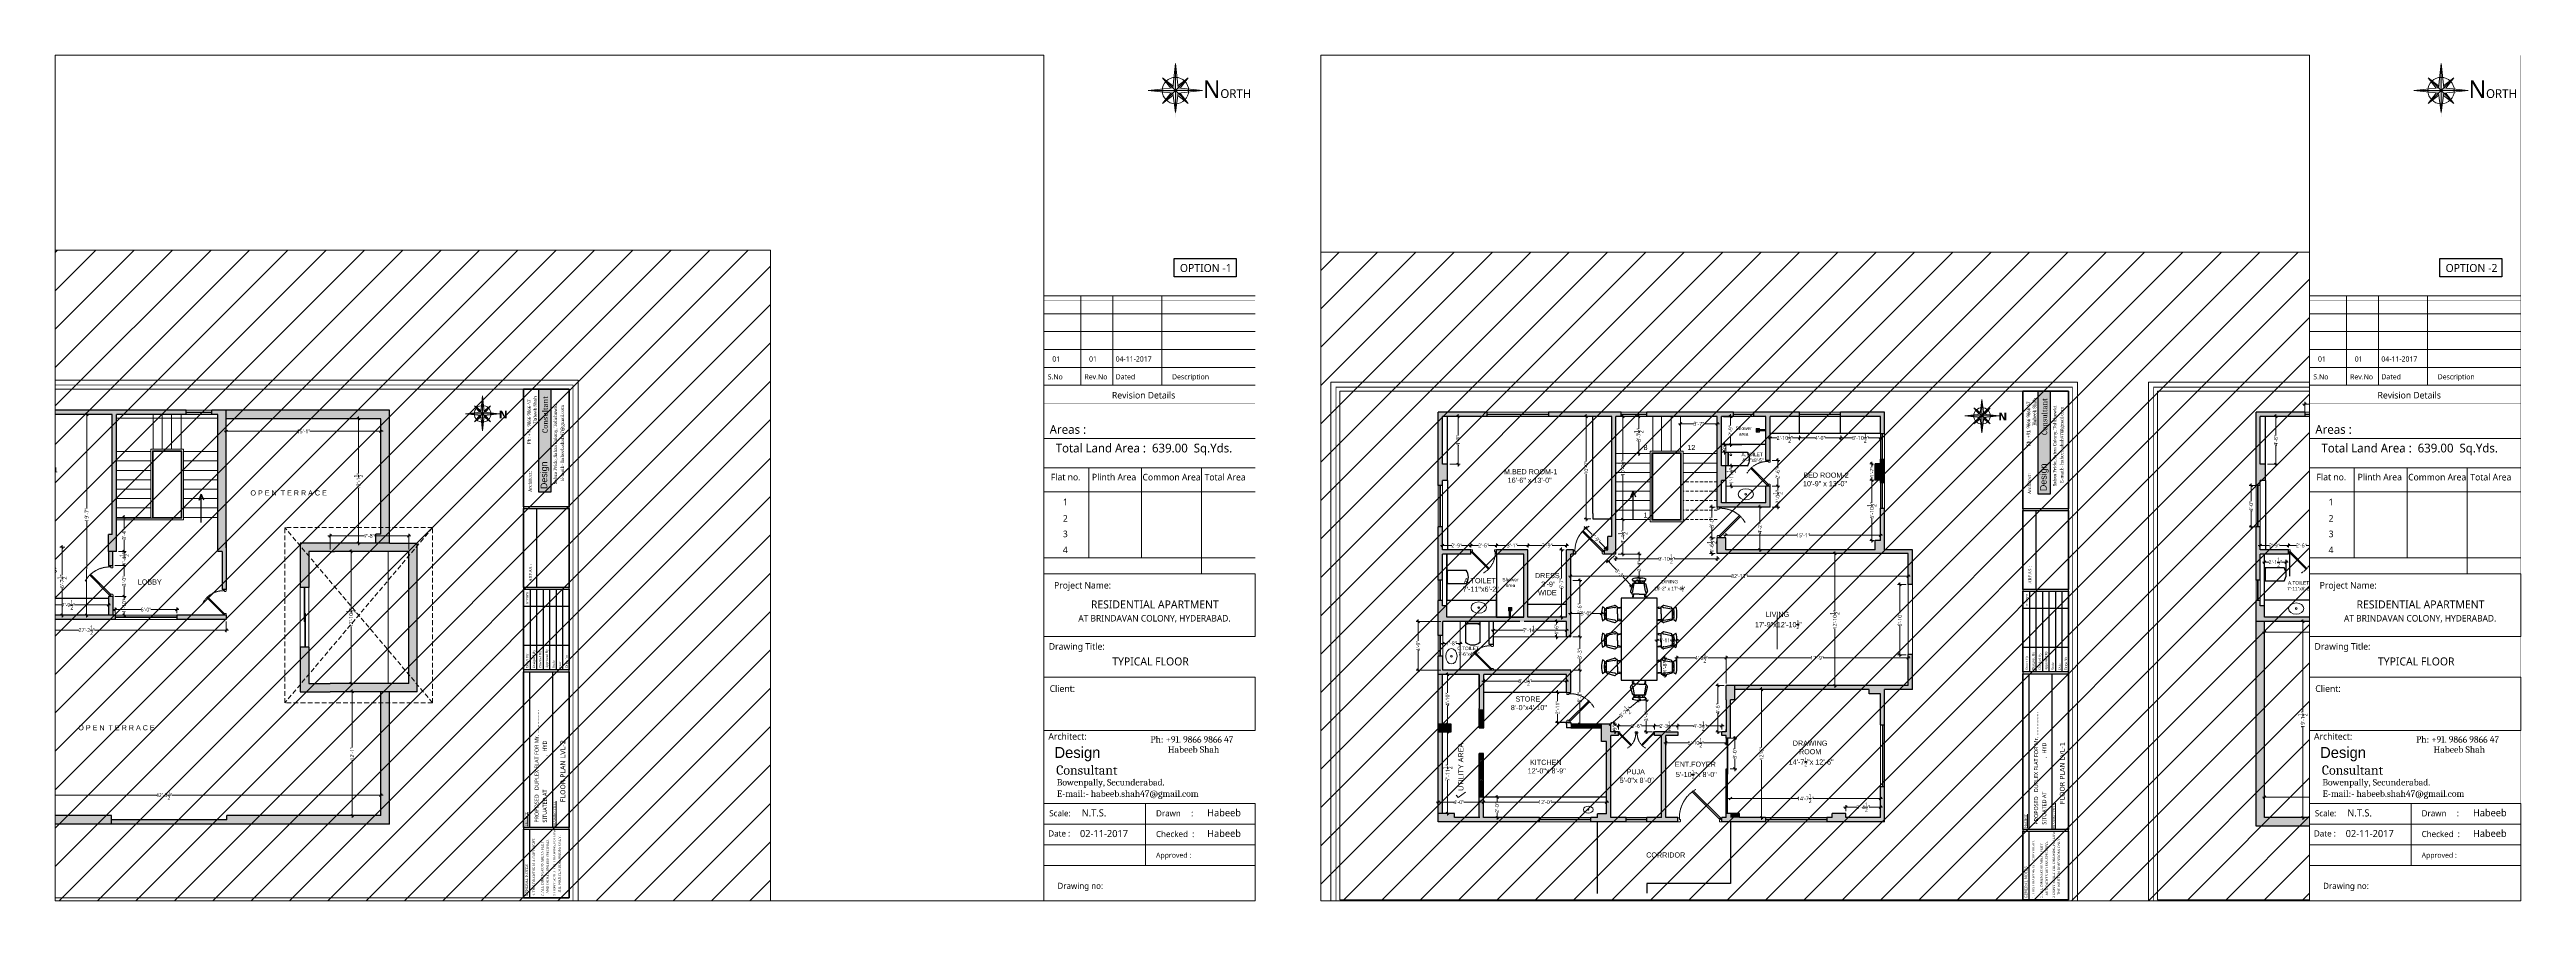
# Paper-space layout 'Layout1' of a CAD drawing. Header units: inches. Extents: x -12 to 3369, y -9 to 1160.
# The model-space entities are those that its viewports show. They can reach past a viewport. Long polylines and large blocks are cut down to what shows.
import ezdxf
from ezdxf.enums import TextEntityAlignment as Align

# ---------------------------------------------------------------- set-up
doc = ezdxf.new("R2010")
doc.units = ezdxf.units.IN
doc.header["$LTSCALE"] = 5
doc.linetypes.add('DASHED', pattern=[0.75, 0.5, -0.25])
doc.linetypes.add('HIDDEN', pattern=[0.375, 0.25, -0.125])
for name, color, linetype, lineweight in [('Balcony', 1, 'Continuous', 13), ('DIM', 5, 'Continuous', 9), ('doors', 24, 'Continuous', 9), ('STEP', 25, 'Continuous', 15), ('text', 7, 'Continuous', 5), ('title', 7, 'Continuous', 5), ('wall', 7, 'Continuous', 30), ('wall hatch', 252, 'Continuous', 5), ('window', 162, 'Continuous', 9)]:
    doc.layers.add(name, color=color, linetype=linetype, lineweight=lineweight)
doc.layers.add('FURNITURE', color=8, linetype='Continuous')
doc.styles.add('Cambria', font='Cambria.ttf', dxfattribs={"height": 5})
doc.styles.add('irfan', font='trebuc.ttf')
doc.styles.add('KARUN', font='arial.ttf')
doc.styles.add('OPTIMA', font='vinet.ttf')
doc.styles.add('raj', font='times.ttf')
doc.styles.get("Standard").update_dxf_attribs({"font": 'trebuc.ttf', "height": 7})
doc.styles.add('TNR', font='trebuc.ttf')
doc.dimstyles.new('IRFAN', dxfattribs={"dimtxt": 4.5, "dimasz": 3, "dimexe": 2.5, "dimexo": 2.5, "dimgap": 0.09, "dimtad": 0, "dimdec": 1, "dimzin": 3, "dimdsep": 46, "dimlunit": 4, "dimtxsty": 'irfan', "dimblk": 'OBLIQUE', "dimcen": 2, "dimdle": 2.5, "dimclrd": 251, "dimclre": 251, "dimclrt": 7, "dimadec": 0, "dimazin": 0, "dimtm": 1e-09, "dimtfac": 1, "dimtdec": 1, "dimtofl": 0, "dimtmove": 0, "dimatfit": 3, "dimfxl": 2, "dimtolj": 1, "dimtzin": 0, "dimlwd": 0, "dimlwe": -1, "dimarcsym": 0})

# ---------------------------------------------------------------- blocks, each defined once
blk = doc.blocks.new('d2')
at = {"layer": 'doors'}
blk.add_lwpolyline([(-36, 0), (-34, 0), (-36, 0), (-36, 4), (-34.5, 4), (-34.5, 2.5), (-33.5, 2.5), (-33.5, 0.5), (-33.6, 0.5), (-33.6, 0.4, -0.414214), (-33.9, 0.1), (-34, 0.1), (-34, 0)], format="xyb", dxfattribs=at)
blk.add_lwpolyline([(-25.9, 26.3), (-2.6, 2.9), (-1.5, 4), (-24.8, 27.3), (-25.9, 26.3)], dxfattribs=at)
blk.add_lwpolyline([(0, 4), (-1.5, 4), (-1.5, 2.5), (-2.5, 2.5), (-2.5, 0.5), (-2.4, 0.5), (-2.4, 0.4, 0.414214), (-2.1, 0.1), (-2, 0.1), (-2, 0), (0, 0), (-2, 0), (0, 0), (0, 4)], format="xyb", close=True, dxfattribs=at)
at = {"layer": 'doors', "color": 144, "linetype": 'HIDDEN', "ltscale": 0.5}
blk.add_arc((-1.5, 4), 33, 120, 182.6026, dxfattribs=at)
blk = doc.blocks.new('door')
at = {"layer": 'doors', "linetype": 'Continuous'}
blk.add_line((0, 0), (0, 0), dxfattribs=at)
at = {"layer": 'doors', "xscale": -1.166666666666717, "yscale": 1.166666666666717, "zscale": 1.166666666666717, "rotation": 270}
blk.add_blockref('d2', (0, 0), dxfattribs=at)
blk = doc.blocks.new('_Oblique')
at = {"color": 0, "linetype": 'ByBlock', "lineweight": -2}
blk.add_line((-0.5, -0.5), (0.5, 0.5), dxfattribs=at)
blk = doc.blocks.new('*D6')
at = {"layer": 'Defpoints', "color": 0, "ltscale": 0.25, "transparency": 16777216}
for p in [(494.5, 307.3), (504.3, 307.3), (504.3, 253.3)]:
    blk.add_point(p, dxfattribs=at)
at = {"layer": 'DIM', "color": 1, "ltscale": 0.25, "transparency": 16777216}
for p, q in [((501.8, 307.3), (492, 307.3)), ((501.8, 253.3), (492, 253.3))]:
    blk.add_line(p, q, dxfattribs=at)
at = {"layer": 'DIM', "color": 251, "lineweight": 0, "ltscale": 0.25, "transparency": 16777216}
for p, q in [((494.5, 309.8), (494.5, 286.1)), ((494.5, 250.8), (494.5, 274.5))]:
    blk.add_line(p, q, dxfattribs=at)
at = {"layer": 'DIM', "color": 251, "lineweight": 0, "ltscale": 0.25, "transparency": 16777216, "xscale": 3, "yscale": 3, "zscale": 3}
for p, rotation in [((494.5, 307.3), 90), ((494.5, 253.3), 270)]:
    blk.add_blockref('_Oblique', p, dxfattribs=dict(at, rotation=rotation))
at = {"layer": 'DIM', "color": 1, "ltscale": 0.25, "transparency": 16777216, "insert": (494.5, 280.3), "char_height": 4.5, "attachment_point": 5, "rotation": 90, "style": 'irfan'}
blk.add_mtext('\\A1;4\'-6"', dxfattribs=at)
blk = doc.blocks.new('*D7')
at = {"layer": 'Defpoints', "color": 0, "ltscale": 0.25, "transparency": 16777216}
for p in [(167.3, 173.1), (167.3, 170.9), (215.3, 173.1)]:
    blk.add_point(p, dxfattribs=at)
at = {"layer": 'DIM', "color": 251, "lineweight": 0, "ltscale": 0.25, "transparency": 16777216}
for p, q in [((164.8, 170.9), (185.4, 170.9)), ((217.8, 170.9), (197.1, 170.9))]:
    blk.add_line(p, q, dxfattribs=at)
at = {"layer": 'DIM', "color": 1, "ltscale": 0.25, "transparency": 16777216}
for p, q in [((167.3, 170.6), (167.3, 168.4)), ((215.3, 170.6), (215.3, 168.4))]:
    blk.add_line(p, q, dxfattribs=at)
at = {"layer": 'DIM', "color": 251, "lineweight": 0, "ltscale": 0.25, "transparency": 16777216, "xscale": 3, "yscale": 3, "zscale": 3, "rotation": 180}
blk.add_blockref('_Oblique', (167.3, 170.9), dxfattribs=at)
at = {"layer": 'DIM', "color": 251, "lineweight": 0, "ltscale": 0.25, "transparency": 16777216, "xscale": 3, "yscale": 3, "zscale": 3}
blk.add_blockref('_Oblique', (215.3, 170.9), dxfattribs=at)
at = {"layer": 'DIM', "color": 1, "ltscale": 0.25, "transparency": 16777216, "insert": (191.3, 170.9), "char_height": 4.5, "attachment_point": 5, "style": 'irfan'}
blk.add_mtext('\\A1;4\'-0"', dxfattribs=at)
blk = doc.blocks.new('x-SHR_02_Second Floor_layout$0$A$C512C20E9')
for p, q in [((-178, 0), (-178, -556)), ((-178, -51, 0), (179, -51, 0)), ((-133, -64, 0), (137, -64, 0)), ((179, -556), (179, 0))]:
    blk.add_line(p, q)
for centre, radius, start, end in [((-133, -115), 51.1, 90, 150.2044), ((1, -301), 312, 235.07936, 304.90678), ((137, -115), 51.1, 34.52914, 90)]:
    blk.add_arc(centre, radius, start, end)
blk = doc.blocks.new('*D9')
at = {"layer": 'Defpoints', "color": 0, "ltscale": 0.25, "transparency": 16777216}
for p in [(1461, 603.2), (1461, 602.5), (1642, 603.2)]:
    blk.add_point(p, dxfattribs=at)
at = {"layer": 'DIM', "color": 251, "lineweight": 0, "ltscale": 0.25, "transparency": 16777216}
for p, q in [((1458.5, 602.5), (1544.3, 602.5)), ((1644.5, 602.5), (1558.7, 602.5))]:
    blk.add_line(p, q, dxfattribs=at)
at = {"layer": 'DIM', "color": 1, "ltscale": 0.25, "transparency": 16777216}
for p, q in [((1461, 600.7), (1461, 600)), ((1642, 600.7), (1642, 600))]:
    blk.add_line(p, q, dxfattribs=at)
at = {"layer": 'DIM', "color": 251, "lineweight": 0, "ltscale": 0.25, "transparency": 16777216, "xscale": 3, "yscale": 3, "zscale": 3, "rotation": 180}
blk.add_blockref('_Oblique', (1461, 602.5), dxfattribs=at)
at = {"layer": 'DIM', "color": 251, "lineweight": 0, "ltscale": 0.25, "transparency": 16777216, "xscale": 3, "yscale": 3, "zscale": 3}
blk.add_blockref('_Oblique', (1642, 602.5), dxfattribs=at)
at = {"layer": 'DIM', "color": 1, "ltscale": 0.25, "transparency": 16777216, "insert": (1551.5, 602.5), "char_height": 4.5, "attachment_point": 5, "style": 'irfan'}
blk.add_mtext('\\A1;15\'-1"', dxfattribs=at)
blk = doc.blocks.new('*D10')
at = {"layer": 'Defpoints', "color": 0, "ltscale": 0.25, "transparency": 16777216}
for p in [(1615.8, 617.3), (1615.8, 617.3), (1615.8, 471.8)]:
    blk.add_point(p, dxfattribs=at)
at = {"layer": 'DIM', "color": 251, "lineweight": 0, "ltscale": 0.25, "transparency": 16777216}
for p, q in [((1615.8, 619.8), (1615.8, 553.2)), ((1615.8, 469.3), (1615.8, 535.9))]:
    blk.add_line(p, q, dxfattribs=at)
at = {"layer": 'DIM', "color": 251, "lineweight": 0, "ltscale": 0.25, "transparency": 16777216, "xscale": 3, "yscale": 3, "zscale": 3}
for p, rotation in [((1615.8, 617.3), 90), ((1615.8, 471.8), 270)]:
    blk.add_blockref('_Oblique', p, dxfattribs=dict(at, rotation=rotation))
at = {"layer": 'DIM', "color": 1, "ltscale": 0.25, "transparency": 16777216, "insert": (1615.8, 544.5), "char_height": 4.5, "attachment_point": 5, "rotation": 90, "style": 'irfan'}
blk.add_mtext('\\A1;12\'-1{\\H1x;\\S1/2;}"', dxfattribs=at)
blk = doc.blocks.new('*D11')
at = {"layer": 'Defpoints', "color": 0, "ltscale": 0.25, "transparency": 16777216}
for p in [(1617.3, 297.8), (1608.3, 152.8), (1617.3, 152.8)]:
    blk.add_point(p, dxfattribs=at)
at = {"layer": 'DIM', "color": 1, "ltscale": 0.25, "transparency": 16777216}
for p, q in [((1614.8, 297.8), (1605.8, 297.8)), ((1614.8, 152.8), (1605.8, 152.8))]:
    blk.add_line(p, q, dxfattribs=at)
at = {"layer": 'DIM', "color": 251, "lineweight": 0, "ltscale": 0.25, "transparency": 16777216}
for p, q in [((1608.3, 300.3), (1608.3, 232.5)), ((1608.3, 150.3), (1608.3, 218.1))]:
    blk.add_line(p, q, dxfattribs=at)
at = {"layer": 'DIM', "color": 251, "lineweight": 0, "ltscale": 0.25, "transparency": 16777216, "xscale": 3, "yscale": 3, "zscale": 3}
for p, rotation in [((1608.3, 297.8), 90), ((1608.3, 152.8), 270)]:
    blk.add_blockref('_Oblique', p, dxfattribs=dict(at, rotation=rotation))
at = {"layer": 'DIM', "color": 1, "ltscale": 0.25, "transparency": 16777216, "insert": (1608.3, 225.3), "char_height": 4.5, "attachment_point": 5, "rotation": 90, "style": 'irfan'}
blk.add_mtext('\\A1;12\'-1"', dxfattribs=at)
blk = doc.blocks.new('*D12')
at = {"layer": 'Defpoints', "color": 0, "ltscale": 0.25, "transparency": 16777216}
for p in [(1176.6, 382.3), (1176.6, 152.8), (1179.2, 152.8)]:
    blk.add_point(p, dxfattribs=at)
at = {"layer": 'DIM', "color": 1, "ltscale": 0.25, "transparency": 16777216}
for p, q in [((1179.1, 382.3), (1181.7, 382.3)), ((1179.1, 152.8), (1181.7, 152.8))]:
    blk.add_line(p, q, dxfattribs=at)
at = {"layer": 'DIM', "color": 251, "lineweight": 0, "ltscale": 0.25, "transparency": 16777216}
for p, q in [((1179.2, 384.8), (1179.2, 276.2)), ((1179.2, 150.3), (1179.2, 258.9))]:
    blk.add_line(p, q, dxfattribs=at)
at = {"layer": 'DIM', "color": 251, "lineweight": 0, "ltscale": 0.25, "transparency": 16777216, "xscale": 3, "yscale": 3, "zscale": 3}
for p, rotation in [((1179.2, 382.3), 90), ((1179.2, 152.8), 270)]:
    blk.add_blockref('_Oblique', p, dxfattribs=dict(at, rotation=rotation))
at = {"layer": 'DIM', "color": 1, "ltscale": 0.25, "transparency": 16777216, "insert": (1179.2, 267.5), "char_height": 4.5, "attachment_point": 5, "rotation": 90, "style": 'irfan'}
blk.add_mtext('\\A1;19\'-1{\\H1x;\\S1/2;}"', dxfattribs=at)
blk = doc.blocks.new('*D13')
at = {"layer": 'Defpoints', "color": 0, "ltscale": 0.25, "transparency": 16777216}
for p in [(1134.5, 382.3), (1461, 382.3), (1134.5, 369.9)]:
    blk.add_point(p, dxfattribs=at)
at = {"layer": 'DIM', "color": 1, "ltscale": 0.25, "transparency": 16777216}
for p, q in [((1134.5, 379.8), (1134.5, 367.4)), ((1461, 379.8), (1461, 367.4))]:
    blk.add_line(p, q, dxfattribs=at)
at = {"layer": 'DIM', "color": 251, "lineweight": 0, "ltscale": 0.25, "transparency": 16777216}
for p, q in [((1132, 369.9), (1288.9, 369.9)), ((1463.5, 369.9), (1306.7, 369.9))]:
    blk.add_line(p, q, dxfattribs=at)
at = {"layer": 'DIM', "color": 251, "lineweight": 0, "ltscale": 0.25, "transparency": 16777216, "xscale": 3, "yscale": 3, "zscale": 3, "rotation": 180.0000000000001}
blk.add_blockref('_Oblique', (1134.5, 369.9), dxfattribs=at)
at = {"layer": 'DIM', "color": 251, "lineweight": 0, "ltscale": 0.25, "transparency": 16777216, "xscale": 3, "yscale": 3, "zscale": 3}
blk.add_blockref('_Oblique', (1461, 369.9), dxfattribs=at)
at = {"layer": 'DIM', "color": 1, "ltscale": 0.25, "transparency": 16777216, "insert": (1297.8, 369.9), "char_height": 4.5, "attachment_point": 5, "style": 'irfan'}
blk.add_mtext('\\A1;27\'-2{\\H1x;\\S1/2;}"', dxfattribs=at)
blk = doc.blocks.new('*D14')
at = {"layer": 'Defpoints', "color": 0, "ltscale": 0.25, "transparency": 16777216}
for p in [(1134.5, 176.8), (1134.5, 176.6), (1642, 176.6)]:
    blk.add_point(p, dxfattribs=at)
at = {"layer": 'DIM', "color": 251, "lineweight": 0, "ltscale": 0.25, "transparency": 16777216}
for p, q in [((1132, 176.8), (1379.3, 176.8)), ((1644.5, 176.8), (1397.2, 176.8))]:
    blk.add_line(p, q, dxfattribs=at)
at = {"layer": 'DIM', "color": 1, "ltscale": 0.25, "transparency": 16777216}
for p, q in [((1134.5, 179.1), (1134.5, 179.3)), ((1642, 179.1), (1642, 179.3))]:
    blk.add_line(p, q, dxfattribs=at)
at = {"layer": 'DIM', "color": 251, "lineweight": 0, "ltscale": 0.25, "transparency": 16777216, "xscale": 3, "yscale": 3, "zscale": 3, "rotation": 180.0000000000001}
blk.add_blockref('_Oblique', (1134.5, 176.8), dxfattribs=at)
at = {"layer": 'DIM', "color": 251, "lineweight": 0, "ltscale": 0.25, "transparency": 16777216, "xscale": 3, "yscale": 3, "zscale": 3}
blk.add_blockref('_Oblique', (1642, 176.8), dxfattribs=at)
at = {"layer": 'DIM', "color": 1, "ltscale": 0.25, "transparency": 16777216, "insert": (1388.3, 176.8), "char_height": 4.5, "attachment_point": 5, "style": 'irfan'}
blk.add_mtext('\\A1;42\'-3{\\H1x;\\S1/2;}"', dxfattribs=at)
blk = doc.blocks.new('*D15')
at = {"layer": 'Defpoints', "color": 0, "ltscale": 0.25, "transparency": 16777216}
for p in [(1606.2, 461.8), (1606.2, 307.3), (1607, 307.3)]:
    blk.add_point(p, dxfattribs=at)
at = {"layer": 'DIM', "color": 251, "lineweight": 0, "ltscale": 0.25, "transparency": 16777216}
for p, q in [((1607, 464.3), (1607, 394.8)), ((1607, 304.8), (1607, 374.3))]:
    blk.add_line(p, q, dxfattribs=at)
at = {"layer": 'DIM', "color": 1, "ltscale": 0.25, "transparency": 16777216}
for p, q in [((1608.7, 461.8), (1609.5, 461.8)), ((1608.7, 307.3), (1609.5, 307.3))]:
    blk.add_line(p, q, dxfattribs=at)
at = {"layer": 'DIM', "color": 251, "lineweight": 0, "ltscale": 0.25, "transparency": 16777216, "xscale": 3, "yscale": 3, "zscale": 3}
for p, rotation in [((1607, 461.8), 90), ((1607, 307.3), 270)]:
    blk.add_blockref('_Oblique', p, dxfattribs=dict(at, rotation=rotation))
at = {"layer": 'DIM', "color": 1, "ltscale": 0.25, "transparency": 16777216, "insert": (1607, 384.5), "char_height": 4.5, "attachment_point": 5, "rotation": 90, "style": 'irfan'}
blk.add_mtext('\\A1;12\'-10{\\H1x;\\S1/2;}"', dxfattribs=at)
blk = doc.blocks.new('*D16')
at = {"layer": 'Defpoints', "color": 0, "ltscale": 0.25, "transparency": 16777216}
for p in [(178.2, 253.3), (178.2, 253.3), (178.2, 157.8)]:
    blk.add_point(p, dxfattribs=at)
at = {"layer": 'DIM', "color": 251, "lineweight": 0, "ltscale": 0.25, "transparency": 16777216}
for p, q in [((178.2, 255.8), (178.2, 214.4)), ((178.2, 155.3), (178.2, 196.7))]:
    blk.add_line(p, q, dxfattribs=at)
at = {"layer": 'DIM', "color": 251, "lineweight": 0, "ltscale": 0.25, "transparency": 16777216, "xscale": 3, "yscale": 3, "zscale": 3}
for p, rotation in [((178.2, 253.3), 90), ((178.2, 157.8), 270)]:
    blk.add_blockref('_Oblique', p, dxfattribs=dict(at, rotation=rotation))
at = {"layer": 'DIM', "color": 1, "ltscale": 0.25, "transparency": 16777216, "insert": (178.2, 205.5), "char_height": 4.5, "attachment_point": 5, "rotation": 90, "style": 'irfan'}
blk.add_mtext('\\A1;7\'-11{\\H1x;\\S1/2;}"', dxfattribs=at)
blk = doc.blocks.new('*D17')
at = {"layer": 'Defpoints', "color": 0, "ltscale": 0.25, "transparency": 16777216}
for p in [(174.8, 320.3), (178.1, 320.3), (174.8, 262.3)]:
    blk.add_point(p, dxfattribs=at)
at = {"layer": 'DIM', "color": 1, "ltscale": 0.25, "transparency": 16777216}
for p, q in [((177.3, 320.3), (180.6, 320.3)), ((177.3, 262.3), (180.6, 262.3))]:
    blk.add_line(p, q, dxfattribs=at)
at = {"layer": 'DIM', "color": 251, "lineweight": 0, "ltscale": 0.25, "transparency": 16777216}
for p, q in [((178.1, 322.8), (178.1, 298.8)), ((178.1, 259.8), (178.1, 283.8))]:
    blk.add_line(p, q, dxfattribs=at)
at = {"layer": 'DIM', "color": 251, "lineweight": 0, "ltscale": 0.25, "transparency": 16777216, "xscale": 3, "yscale": 3, "zscale": 3}
for p, rotation in [((178.1, 320.3), 90), ((178.1, 262.3), 270)]:
    blk.add_blockref('_Oblique', p, dxfattribs=dict(at, rotation=rotation))
at = {"layer": 'DIM', "color": 1, "ltscale": 0.25, "transparency": 16777216, "insert": (178.1, 291.3), "char_height": 4.5, "attachment_point": 5, "rotation": 90, "style": 'irfan'}
blk.add_mtext('\\A1;4\'-10"', dxfattribs=at)
blk = doc.blocks.new('*D18')
at = {"layer": 'Defpoints', "color": 0, "ltscale": 0.25, "transparency": 16777216}
for p in [(348.3, 622.3), (340.4, 502.3), (348.3, 502.3)]:
    blk.add_point(p, dxfattribs=at)
at = {"layer": 'DIM', "color": 1, "ltscale": 0.25, "transparency": 16777216}
for p, q in [((345.8, 622.3), (337.9, 622.3)), ((345.8, 502.3), (337.9, 502.3))]:
    blk.add_line(p, q, dxfattribs=at)
at = {"layer": 'DIM', "color": 251, "lineweight": 0, "ltscale": 0.25, "transparency": 16777216}
for p, q in [((340.4, 624.8), (340.4, 569.5)), ((340.4, 499.8), (340.4, 555.1))]:
    blk.add_line(p, q, dxfattribs=at)
at = {"layer": 'DIM', "color": 251, "lineweight": 0, "ltscale": 0.25, "transparency": 16777216, "xscale": 3, "yscale": 3, "zscale": 3}
for p, rotation in [((340.4, 622.3), 90), ((340.4, 502.3), 270)]:
    blk.add_blockref('_Oblique', p, dxfattribs=dict(at, rotation=rotation))
at = {"layer": 'DIM', "color": 1, "ltscale": 0.25, "transparency": 16777216, "insert": (340.4, 562.3), "char_height": 4.5, "attachment_point": 5, "rotation": 90, "style": 'irfan'}
blk.add_mtext('\\A1;10\'-0"', dxfattribs=at)
blk = doc.blocks.new('*D19')
at = {"layer": 'Defpoints', "color": 0, "ltscale": 0.25, "transparency": 16777216}
for p in [(375.3, 461.3), (493.8, 461.3), (493.8, 455.7)]:
    blk.add_point(p, dxfattribs=at)
at = {"layer": 'DIM', "color": 251, "lineweight": 0, "ltscale": 0.25, "transparency": 16777216}
for p, q in [((372.8, 455.7), (425.6, 455.7)), ((496.3, 455.7), (443.4, 455.7))]:
    blk.add_line(p, q, dxfattribs=at)
at = {"layer": 'DIM', "color": 1, "ltscale": 0.25, "transparency": 16777216}
for p, q in [((375.3, 458.8), (375.3, 453.2)), ((493.8, 458.8), (493.8, 453.2))]:
    blk.add_line(p, q, dxfattribs=at)
at = {"layer": 'DIM', "color": 251, "lineweight": 0, "ltscale": 0.25, "transparency": 16777216, "xscale": 3, "yscale": 3, "zscale": 3, "rotation": 180}
blk.add_blockref('_Oblique', (375.3, 455.7), dxfattribs=at)
at = {"layer": 'DIM', "color": 251, "lineweight": 0, "ltscale": 0.25, "transparency": 16777216, "xscale": 3, "yscale": 3, "zscale": 3}
blk.add_blockref('_Oblique', (493.8, 455.7), dxfattribs=at)
at = {"layer": 'DIM', "color": 1, "ltscale": 0.25, "transparency": 16777216, "insert": (434.5, 455.7), "char_height": 4.5, "attachment_point": 5, "style": 'irfan'}
blk.add_mtext('\\A1;9\'-10{\\H1x;\\S1/2;}"', dxfattribs=at)
blk = doc.blocks.new('*D20')
at = {"layer": 'Defpoints', "color": 0, "ltscale": 0.25, "transparency": 16777216}
for p in [(450.8, 614.1), (493.8, 614.1), (493.8, 613.7)]:
    blk.add_point(p, dxfattribs=at)
at = {"layer": 'DIM', "color": 251, "lineweight": 0, "ltscale": 0.25, "transparency": 16777216}
for p, q in [((448.3, 613.7), (466.5, 613.7)), ((496.3, 613.7), (478, 613.7))]:
    blk.add_line(p, q, dxfattribs=at)
at = {"layer": 'DIM', "color": 1, "ltscale": 0.25, "transparency": 16777216}
for p, q in [((450.8, 611.6), (450.8, 611.2)), ((493.8, 611.6), (493.8, 611.2))]:
    blk.add_line(p, q, dxfattribs=at)
at = {"layer": 'DIM', "color": 251, "lineweight": 0, "ltscale": 0.25, "transparency": 16777216, "xscale": 3, "yscale": 3, "zscale": 3, "rotation": 180}
blk.add_blockref('_Oblique', (450.8, 613.7), dxfattribs=at)
at = {"layer": 'DIM', "color": 251, "lineweight": 0, "ltscale": 0.25, "transparency": 16777216, "xscale": 3, "yscale": 3, "zscale": 3}
blk.add_blockref('_Oblique', (493.8, 613.7), dxfattribs=at)
at = {"layer": 'DIM', "color": 1, "ltscale": 0.25, "transparency": 16777216, "insert": (472.3, 613.7), "char_height": 4.5, "attachment_point": 5, "style": 'irfan'}
blk.add_mtext('\\A1;3\'-7"', dxfattribs=at)
blk = doc.blocks.new('*D21')
at = {"layer": 'Defpoints', "color": 0, "ltscale": 0.25, "transparency": 16777216}
for p in [(400.3, 622.3), (400.3, 578.8), (401.9, 578.8)]:
    blk.add_point(p, dxfattribs=at)
at = {"layer": 'DIM', "color": 251, "lineweight": 0, "ltscale": 0.25, "transparency": 16777216}
for p, q in [((401.9, 624.8), (401.9, 607.7)), ((401.9, 576.3), (401.9, 593.4))]:
    blk.add_line(p, q, dxfattribs=at)
at = {"layer": 'DIM', "color": 1, "ltscale": 0.25, "transparency": 16777216}
for p, q in [((402.8, 622.3), (404.4, 622.3)), ((402.8, 578.8), (404.4, 578.8))]:
    blk.add_line(p, q, dxfattribs=at)
at = {"layer": 'DIM', "color": 251, "lineweight": 0, "ltscale": 0.25, "transparency": 16777216, "xscale": 3, "yscale": 3, "zscale": 3}
for p, rotation in [((401.9, 622.3), 90), ((401.9, 578.8), 270)]:
    blk.add_blockref('_Oblique', p, dxfattribs=dict(at, rotation=rotation))
at = {"layer": 'DIM', "color": 1, "ltscale": 0.25, "transparency": 16777216, "insert": (401.9, 600.5), "char_height": 4.5, "attachment_point": 5, "rotation": 90, "style": 'irfan'}
blk.add_mtext('\\A1;3\'-7{\\H1x;\\S1/2;}"', dxfattribs=at)
blk = doc.blocks.new('*D22')
at = {"layer": 'Defpoints', "color": 0, "ltscale": 0.25, "transparency": 16777216}
for p in [(638.3, 602.3), (638.3, 597.1), (684.8, 602.3)]:
    blk.add_point(p, dxfattribs=at)
at = {"layer": 'DIM', "color": 251, "lineweight": 0, "ltscale": 0.25, "transparency": 16777216}
for p, q in [((635.8, 597.1), (652.7, 597.1)), ((687.3, 597.1), (670.3, 597.1))]:
    blk.add_line(p, q, dxfattribs=at)
at = {"layer": 'DIM', "color": 1, "ltscale": 0.25, "transparency": 16777216}
for p, q in [((638.3, 599.8), (638.3, 594.6)), ((684.8, 599.8), (684.8, 594.6))]:
    blk.add_line(p, q, dxfattribs=at)
at = {"layer": 'DIM', "color": 251, "lineweight": 0, "ltscale": 0.25, "transparency": 16777216, "xscale": 3, "yscale": 3, "zscale": 3, "rotation": 180}
blk.add_blockref('_Oblique', (638.3, 597.1), dxfattribs=at)
at = {"layer": 'DIM', "color": 251, "lineweight": 0, "ltscale": 0.25, "transparency": 16777216, "xscale": 3, "yscale": 3, "zscale": 3}
blk.add_blockref('_Oblique', (684.8, 597.1), dxfattribs=at)
at = {"layer": 'DIM', "color": 1, "ltscale": 0.25, "transparency": 16777216, "insert": (661.5, 597.1), "char_height": 4.5, "attachment_point": 5, "style": 'irfan'}
blk.add_mtext('\\A1;3\'-10{\\H1x;\\S1/2;}"', dxfattribs=at)
blk = doc.blocks.new('*D23')
at = {"layer": 'Defpoints', "color": 0, "ltscale": 0.25, "transparency": 16777216}
for p in [(590.3, 602.3), (590.3, 597.1), (638.3, 602.3)]:
    blk.add_point(p, dxfattribs=at)
at = {"layer": 'DIM', "color": 251, "lineweight": 0, "ltscale": 0.25, "transparency": 16777216}
for p, q in [((587.8, 597.1), (608.4, 597.1)), ((640.8, 597.1), (620.1, 597.1))]:
    blk.add_line(p, q, dxfattribs=at)
at = {"layer": 'DIM', "color": 1, "ltscale": 0.25, "transparency": 16777216}
for p, q in [((590.3, 599.8), (590.3, 594.6)), ((638.3, 599.8), (638.3, 594.6))]:
    blk.add_line(p, q, dxfattribs=at)
at = {"layer": 'DIM', "color": 251, "lineweight": 0, "ltscale": 0.25, "transparency": 16777216, "xscale": 3, "yscale": 3, "zscale": 3, "rotation": 180}
blk.add_blockref('_Oblique', (590.3, 597.1), dxfattribs=at)
at = {"layer": 'DIM', "color": 251, "lineweight": 0, "ltscale": 0.25, "transparency": 16777216, "xscale": 3, "yscale": 3, "zscale": 3}
blk.add_blockref('_Oblique', (638.3, 597.1), dxfattribs=at)
at = {"layer": 'DIM', "color": 1, "ltscale": 0.25, "transparency": 16777216, "insert": (614.3, 597.1), "char_height": 4.5, "attachment_point": 5, "style": 'irfan'}
blk.add_mtext('\\A1;4\'-0"', dxfattribs=at)
blk = doc.blocks.new('*D24')
at = {"layer": 'Defpoints', "color": 0, "ltscale": 0.25, "transparency": 16777216}
for p in [(555.8, 602.3), (555.8, 597.1), (590.3, 602.3)]:
    blk.add_point(p, dxfattribs=at)
at = {"layer": 'DIM', "color": 251, "lineweight": 0, "ltscale": 0.25, "transparency": 16777216}
for p, q in [((553.3, 597.1), (564.1, 597.1)), ((592.8, 597.1), (581.9, 597.1))]:
    blk.add_line(p, q, dxfattribs=at)
at = {"layer": 'DIM', "color": 1, "ltscale": 0.25, "transparency": 16777216}
for p, q in [((555.8, 599.8), (555.8, 594.6)), ((590.3, 599.8), (590.3, 594.6))]:
    blk.add_line(p, q, dxfattribs=at)
at = {"layer": 'DIM', "color": 251, "lineweight": 0, "ltscale": 0.25, "transparency": 16777216, "xscale": 3, "yscale": 3, "zscale": 3, "rotation": 180}
blk.add_blockref('_Oblique', (555.8, 597.1), dxfattribs=at)
at = {"layer": 'DIM', "color": 251, "lineweight": 0, "ltscale": 0.25, "transparency": 16777216, "xscale": 3, "yscale": 3, "zscale": 3}
blk.add_blockref('_Oblique', (590.3, 597.1), dxfattribs=at)
at = {"layer": 'DIM', "color": 1, "ltscale": 0.25, "transparency": 16777216, "insert": (573, 597.1), "char_height": 4.5, "attachment_point": 5, "style": 'irfan'}
blk.add_mtext('\\A1;2\'-10{\\H1x;\\S1/2;}"', dxfattribs=at)
blk = doc.blocks.new('*D25')
at = {"layer": 'Defpoints', "color": 0, "ltscale": 0.25, "transparency": 16777216}
for p in [(375.3, 501.8), (383.3, 501.8), (375.3, 461.3)]:
    blk.add_point(p, dxfattribs=at)
at = {"layer": 'DIM', "color": 1, "ltscale": 0.25, "transparency": 16777216}
for p, q in [((377.8, 501.8), (385.8, 501.8)), ((377.8, 461.3), (385.8, 461.3))]:
    blk.add_line(p, q, dxfattribs=at)
at = {"layer": 'DIM', "color": 251, "lineweight": 0, "ltscale": 0.25, "transparency": 16777216}
for p, q in [((383.3, 504.3), (383.3, 488.7)), ((383.3, 458.8), (383.3, 474.4))]:
    blk.add_line(p, q, dxfattribs=at)
at = {"layer": 'DIM', "color": 251, "lineweight": 0, "ltscale": 0.25, "transparency": 16777216, "xscale": 3, "yscale": 3, "zscale": 3}
for p, rotation in [((383.3, 501.8), 90), ((383.3, 461.3), 270)]:
    blk.add_blockref('_Oblique', p, dxfattribs=dict(at, rotation=rotation))
at = {"layer": 'DIM', "color": 1, "ltscale": 0.25, "transparency": 16777216, "insert": (383.3, 481.5), "char_height": 4.5, "attachment_point": 5, "rotation": 90, "style": 'irfan'}
blk.add_mtext('\\A1;3\'-4{\\H1x;\\S1/2;}"', dxfattribs=at)
blk = doc.blocks.new('*D26')
at = {"layer": 'Defpoints', "color": 0, "ltscale": 0.25, "transparency": 16777216}
for p in [(380.1, 622.3), (383.3, 622.3), (375.3, 501.8)]:
    blk.add_point(p, dxfattribs=at)
at = {"layer": 'DIM', "color": 1, "ltscale": 0.25, "transparency": 16777216}
for p, q in [((382.6, 622.3), (385.8, 622.3)), ((377.8, 501.8), (385.8, 501.8))]:
    blk.add_line(p, q, dxfattribs=at)
at = {"layer": 'DIM', "color": 251, "lineweight": 0, "ltscale": 0.25, "transparency": 16777216}
for p, q in [((383.3, 624.8), (383.3, 570.7)), ((383.3, 499.3), (383.3, 553.4))]:
    blk.add_line(p, q, dxfattribs=at)
at = {"layer": 'DIM', "color": 251, "lineweight": 0, "ltscale": 0.25, "transparency": 16777216, "xscale": 3, "yscale": 3, "zscale": 3}
for p, rotation in [((383.3, 622.3), 90), ((383.3, 501.8), 270)]:
    blk.add_blockref('_Oblique', p, dxfattribs=dict(at, rotation=rotation))
at = {"layer": 'DIM', "color": 1, "ltscale": 0.25, "transparency": 16777216, "insert": (383.3, 562), "char_height": 4.5, "attachment_point": 5, "rotation": 90, "style": 'irfan'}
blk.add_mtext('\\A1;10\'-0{\\H1x;\\S1/2;}"', dxfattribs=at)
blk = doc.blocks.new('*D27')
at = {"layer": 'Defpoints', "color": 0, "transparency": 16777216}
for p in [(322.3, 430.3), (322.3, 364.3), (332.8, 364.3)]:
    blk.add_point(p, dxfattribs=at)
at = {"layer": 'DIM', "color": 1, "ltscale": 0.25, "transparency": 16777216}
for p, q in [((324.8, 430.3), (335.3, 430.3)), ((324.8, 364.3), (335.3, 364.3))]:
    blk.add_line(p, q, dxfattribs=at)
at = {"layer": 'DIM', "color": 251, "lineweight": 0, "ltscale": 0.25, "transparency": 16777216}
for p, q in [((332.8, 432.8), (332.8, 403)), ((332.8, 361.8), (332.8, 391.6))]:
    blk.add_line(p, q, dxfattribs=at)
at = {"layer": 'DIM', "color": 251, "linetype": 'ByBlock', "lineweight": 0, "transparency": 16777216, "xscale": 3, "yscale": 3, "zscale": 3}
for p, rotation in [((332.8, 430.3), 89.99999999999606), ((332.8, 364.3), 269.999999999996)]:
    blk.add_blockref('_Oblique', p, dxfattribs=dict(at, rotation=rotation))
at = {"layer": 'DIM', "color": 1, "ltscale": 0.25, "transparency": 16777216, "insert": (332.8, 397.3), "char_height": 4.5, "attachment_point": 5, "rotation": 90, "style": 'irfan'}
blk.add_mtext('\\A1;5\'-6"', dxfattribs=at)
blk = doc.blocks.new('*D28')
at = {"layer": 'Defpoints', "color": 0, "ltscale": 0.25, "transparency": 16777216}
for p in [(322.3, 364.3), (322.3, 325.3), (332.8, 325.3)]:
    blk.add_point(p, dxfattribs=at)
at = {"layer": 'DIM', "color": 1, "ltscale": 0.25, "transparency": 16777216}
for p, q in [((324.8, 364.3), (335.3, 364.3)), ((324.8, 325.3), (335.3, 325.3))]:
    blk.add_line(p, q, dxfattribs=at)
at = {"layer": 'DIM', "color": 251, "lineweight": 0, "ltscale": 0.25, "transparency": 16777216}
for p, q in [((332.8, 366.8), (332.8, 350.5)), ((332.8, 322.8), (332.8, 339.1))]:
    blk.add_line(p, q, dxfattribs=at)
at = {"layer": 'DIM', "color": 251, "lineweight": 0, "ltscale": 0.25, "transparency": 16777216, "xscale": 3, "yscale": 3, "zscale": 3}
for p, rotation in [((332.8, 364.3), 90), ((332.8, 325.3), 270)]:
    blk.add_blockref('_Oblique', p, dxfattribs=dict(at, rotation=rotation))
at = {"layer": 'DIM', "color": 1, "ltscale": 0.25, "transparency": 16777216, "insert": (332.8, 344.8), "char_height": 4.5, "attachment_point": 5, "rotation": 90, "style": 'irfan'}
blk.add_mtext('\\A1;3\'-3"', dxfattribs=at)
blk = doc.blocks.new('*D29')
at = {"layer": 'Defpoints', "color": 0, "ltscale": 0.25, "transparency": 16777216}
for p in [(322.3, 325.3), (322.3, 262.3), (332.8, 262.3)]:
    blk.add_point(p, dxfattribs=at)
at = {"layer": 'DIM', "color": 1, "ltscale": 0.25, "transparency": 16777216}
for p, q in [((324.8, 325.3), (335.3, 325.3)), ((324.8, 262.3), (335.3, 262.3))]:
    blk.add_line(p, q, dxfattribs=at)
at = {"layer": 'DIM', "color": 251, "lineweight": 0, "ltscale": 0.25, "transparency": 16777216}
for p, q in [((332.8, 327.8), (332.8, 299.5)), ((332.8, 259.8), (332.8, 288.1))]:
    blk.add_line(p, q, dxfattribs=at)
at = {"layer": 'DIM', "color": 251, "lineweight": 0, "ltscale": 0.25, "transparency": 16777216, "xscale": 3, "yscale": 3, "zscale": 3}
for p, rotation in [((332.8, 325.3), 90), ((332.8, 262.3), 270)]:
    blk.add_blockref('_Oblique', p, dxfattribs=dict(at, rotation=rotation))
at = {"layer": 'DIM', "color": 1, "ltscale": 0.25, "transparency": 16777216, "insert": (332.8, 293.8), "char_height": 4.5, "attachment_point": 5, "rotation": 90, "style": 'irfan'}
blk.add_mtext('\\A1;5\'-3"', dxfattribs=at)
blk = doc.blocks.new('*D30')
at = {"layer": 'Defpoints', "color": 0, "ltscale": 0.25, "transparency": 16777216}
for p in [(220.8, 311.9), (317.3, 312.7), (317.3, 311.9)]:
    blk.add_point(p, dxfattribs=at)
at = {"layer": 'DIM', "color": 251, "lineweight": 0, "ltscale": 0.25, "transparency": 16777216}
for p, q in [((218.3, 312.7), (261.8, 312.7)), ((319.8, 312.7), (276.2, 312.7))]:
    blk.add_line(p, q, dxfattribs=at)
at = {"layer": 'DIM', "color": 1, "ltscale": 0.25, "transparency": 16777216}
for p, q in [((220.8, 314.4), (220.8, 315.2)), ((317.3, 314.4), (317.3, 315.2))]:
    blk.add_line(p, q, dxfattribs=at)
at = {"layer": 'DIM', "color": 251, "lineweight": 0, "ltscale": 0.25, "transparency": 16777216, "xscale": 3, "yscale": 3, "zscale": 3, "rotation": 180}
blk.add_blockref('_Oblique', (220.8, 312.7), dxfattribs=at)
at = {"layer": 'DIM', "color": 251, "lineweight": 0, "ltscale": 0.25, "transparency": 16777216, "xscale": 3, "yscale": 3, "zscale": 3}
blk.add_blockref('_Oblique', (317.3, 312.7), dxfattribs=at)
at = {"layer": 'DIM', "color": 1, "ltscale": 0.25, "transparency": 16777216, "insert": (269, 312.7), "char_height": 4.5, "attachment_point": 5, "style": 'irfan'}
blk.add_mtext('\\A1;8\'-0{\\H1x;\\S1/2;}"', dxfattribs=at)
blk = doc.blocks.new('*D31')
at = {"layer": 'Defpoints', "color": 0, "ltscale": 0.25, "transparency": 16777216}
for p in [(272.3, 466.3), (317.3, 471.3), (317.3, 466.3)]:
    blk.add_point(p, dxfattribs=at)
at = {"layer": 'DIM', "color": 251, "lineweight": 0, "ltscale": 0.25, "transparency": 16777216}
for p, q in [((269.8, 471.3), (289, 471.3)), ((319.8, 471.3), (300.5, 471.3))]:
    blk.add_line(p, q, dxfattribs=at)
at = {"layer": 'DIM', "color": 1, "ltscale": 0.25, "transparency": 16777216}
for p, q in [((272.3, 468.8), (272.3, 473.8)), ((317.3, 468.8), (317.3, 473.8))]:
    blk.add_line(p, q, dxfattribs=at)
at = {"layer": 'DIM', "color": 251, "lineweight": 0, "ltscale": 0.25, "transparency": 16777216, "xscale": 3, "yscale": 3, "zscale": 3, "rotation": 180}
blk.add_blockref('_Oblique', (272.3, 471.3), dxfattribs=at)
at = {"layer": 'DIM', "color": 251, "lineweight": 0, "ltscale": 0.25, "transparency": 16777216, "xscale": 3, "yscale": 3, "zscale": 3}
blk.add_blockref('_Oblique', (317.3, 471.3), dxfattribs=at)
at = {"layer": 'DIM', "color": 1, "ltscale": 0.25, "transparency": 16777216, "insert": (294.8, 471.3), "char_height": 4.5, "attachment_point": 5, "style": 'irfan'}
blk.add_mtext('\\A1;3\'-9"', dxfattribs=at)
blk = doc.blocks.new('*D32')
at = {"layer": 'Defpoints', "color": 0, "ltscale": 0.25, "transparency": 16777216}
for p in [(317.3, 466.3), (311.5, 387.3), (317.3, 387.3)]:
    blk.add_point(p, dxfattribs=at)
at = {"layer": 'DIM', "color": 1, "ltscale": 0.25, "transparency": 16777216}
for p, q in [((314.8, 466.3), (309, 466.3)), ((314.8, 387.3), (309, 387.3))]:
    blk.add_line(p, q, dxfattribs=at)
at = {"layer": 'DIM', "color": 251, "lineweight": 0, "ltscale": 0.25, "transparency": 16777216}
for p, q in [((311.5, 468.8), (311.5, 432.5)), ((311.5, 384.8), (311.5, 421.1))]:
    blk.add_line(p, q, dxfattribs=at)
at = {"layer": 'DIM', "color": 251, "lineweight": 0, "ltscale": 0.25, "transparency": 16777216, "xscale": 3, "yscale": 3, "zscale": 3}
for p, rotation in [((311.5, 466.3), 90), ((311.5, 387.3), 270)]:
    blk.add_blockref('_Oblique', p, dxfattribs=dict(at, rotation=rotation))
at = {"layer": 'DIM', "color": 1, "ltscale": 0.25, "transparency": 16777216, "insert": (311.5, 426.8), "char_height": 4.5, "attachment_point": 5, "rotation": 90, "style": 'irfan'}
blk.add_mtext('\\A1;6\'-7"', dxfattribs=at)
blk = doc.blocks.new('*D33')
at = {"layer": 'Defpoints', "color": 0, "ltscale": 0.25, "transparency": 16777216}
for p in [(235.3, 471.3), (235.3, 466.3), (272.3, 466.3)]:
    blk.add_point(p, dxfattribs=at)
at = {"layer": 'DIM', "color": 251, "lineweight": 0, "ltscale": 0.25, "transparency": 16777216}
for p, q in [((232.8, 471.3), (248, 471.3)), ((274.8, 471.3), (259.5, 471.3))]:
    blk.add_line(p, q, dxfattribs=at)
at = {"layer": 'DIM', "color": 1, "ltscale": 0.25, "transparency": 16777216}
for p, q in [((235.3, 468.8), (235.3, 473.8)), ((272.3, 468.8), (272.3, 473.8))]:
    blk.add_line(p, q, dxfattribs=at)
at = {"layer": 'DIM', "color": 251, "lineweight": 0, "ltscale": 0.25, "transparency": 16777216, "xscale": 3, "yscale": 3, "zscale": 3, "rotation": 180.0000000000003}
blk.add_blockref('_Oblique', (235.3, 471.3), dxfattribs=at)
at = {"layer": 'DIM', "color": 251, "lineweight": 0, "ltscale": 0.25, "transparency": 16777216, "xscale": 3, "yscale": 3, "zscale": 3}
blk.add_blockref('_Oblique', (272.3, 471.3), dxfattribs=at)
at = {"layer": 'DIM', "color": 1, "ltscale": 0.25, "transparency": 16777216, "insert": (253.8, 471.3), "char_height": 4.5, "attachment_point": 5, "style": 'irfan'}
blk.add_mtext('\\A1;3\'-1"', dxfattribs=at)
blk = doc.blocks.new('*D34')
at = {"layer": 'Defpoints', "color": 0, "ltscale": 0.25, "transparency": 16777216}
for p in [(205.3, 471.3), (205.3, 466.3), (235.3, 466.3)]:
    blk.add_point(p, dxfattribs=at)
at = {"layer": 'DIM', "color": 251, "lineweight": 0, "ltscale": 0.25, "transparency": 16777216}
for p, q in [((202.8, 471.3), (214.5, 471.3)), ((237.8, 471.3), (226, 471.3))]:
    blk.add_line(p, q, dxfattribs=at)
at = {"layer": 'DIM', "color": 1, "ltscale": 0.25, "transparency": 16777216}
for p, q in [((205.3, 468.8), (205.3, 473.8)), ((235.3, 468.8), (235.3, 473.8))]:
    blk.add_line(p, q, dxfattribs=at)
at = {"layer": 'DIM', "color": 251, "lineweight": 0, "ltscale": 0.25, "transparency": 16777216, "xscale": 3, "yscale": 3, "zscale": 3, "rotation": 180.0000000000003}
blk.add_blockref('_Oblique', (205.3, 471.3), dxfattribs=at)
at = {"layer": 'DIM', "color": 251, "lineweight": 0, "ltscale": 0.25, "transparency": 16777216, "xscale": 3, "yscale": 3, "zscale": 3}
blk.add_blockref('_Oblique', (235.3, 471.3), dxfattribs=at)
at = {"layer": 'DIM', "color": 1, "ltscale": 0.25, "transparency": 16777216, "insert": (220.3, 471.3), "char_height": 4.5, "attachment_point": 5, "style": 'irfan'}
blk.add_mtext('\\A1;2\'-6"', dxfattribs=at)
blk = doc.blocks.new('*D35')
at = {"layer": 'Defpoints', "color": 0, "ltscale": 0.25, "transparency": 16777216}
for p in [(172.3, 471.3), (172.3, 466.3), (205.3, 466.3)]:
    blk.add_point(p, dxfattribs=at)
at = {"layer": 'DIM', "color": 251, "lineweight": 0, "ltscale": 0.25, "transparency": 16777216}
for p, q in [((169.8, 471.3), (183, 471.3)), ((207.8, 471.3), (194.5, 471.3))]:
    blk.add_line(p, q, dxfattribs=at)
at = {"layer": 'DIM', "color": 1, "ltscale": 0.25, "transparency": 16777216}
for p, q in [((172.3, 468.8), (172.3, 473.8)), ((205.3, 468.8), (205.3, 473.8))]:
    blk.add_line(p, q, dxfattribs=at)
at = {"layer": 'DIM', "color": 251, "lineweight": 0, "ltscale": 0.25, "transparency": 16777216, "xscale": 3, "yscale": 3, "zscale": 3, "rotation": 180.0000000000003}
blk.add_blockref('_Oblique', (172.3, 471.3), dxfattribs=at)
at = {"layer": 'DIM', "color": 251, "lineweight": 0, "ltscale": 0.25, "transparency": 16777216, "xscale": 3, "yscale": 3, "zscale": 3}
blk.add_blockref('_Oblique', (205.3, 471.3), dxfattribs=at)
at = {"layer": 'DIM', "color": 1, "ltscale": 0.25, "transparency": 16777216, "insert": (188.8, 471.3), "char_height": 4.5, "attachment_point": 5, "style": 'irfan'}
blk.add_mtext('\\A1;2\'-9"', dxfattribs=at)
blk = doc.blocks.new('*D36')
at = {"layer": 'Defpoints', "color": 0, "ltscale": 0.25, "transparency": 16777216}
for p in [(543, 516.3), (543, 466.3), (543.7, 466.3)]:
    blk.add_point(p, dxfattribs=at)
at = {"layer": 'DIM', "color": 251, "lineweight": 0, "ltscale": 0.25, "transparency": 16777216}
for p, q in [((543.7, 518.8), (543.7, 497.1)), ((543.7, 463.8), (543.7, 485.5))]:
    blk.add_line(p, q, dxfattribs=at)
at = {"layer": 'DIM', "color": 1, "ltscale": 0.25, "transparency": 16777216}
for p, q in [((545.5, 516.3), (546.2, 516.3)), ((545.5, 466.3), (546.2, 466.3))]:
    blk.add_line(p, q, dxfattribs=at)
at = {"layer": 'DIM', "color": 251, "lineweight": 0, "ltscale": 0.25, "transparency": 16777216, "xscale": 3, "yscale": 3, "zscale": 3}
for p, rotation in [((543.7, 516.3), 90), ((543.7, 466.3), 270)]:
    blk.add_blockref('_Oblique', p, dxfattribs=dict(at, rotation=rotation))
at = {"layer": 'DIM', "color": 1, "ltscale": 0.25, "transparency": 16777216, "insert": (543.7, 491.3), "char_height": 4.5, "attachment_point": 5, "rotation": 90, "style": 'irfan'}
blk.add_mtext('\\A1;4\'-2"', dxfattribs=at)
blk = doc.blocks.new('*D37')
at = {"layer": 'Defpoints', "color": 0, "ltscale": 0.25, "transparency": 16777216}
for p in [(503.8, 480.3), (684.8, 483.2), (684.8, 480.3)]:
    blk.add_point(p, dxfattribs=at)
at = {"layer": 'DIM', "color": 251, "lineweight": 0, "ltscale": 0.25, "transparency": 16777216}
for p, q in [((501.3, 483.2), (587.1, 483.2)), ((687.3, 483.2), (601.4, 483.2))]:
    blk.add_line(p, q, dxfattribs=at)
at = {"layer": 'DIM', "color": 1, "ltscale": 0.25, "transparency": 16777216}
for p, q in [((503.8, 482.8), (503.8, 485.7)), ((684.8, 482.8), (684.8, 485.7))]:
    blk.add_line(p, q, dxfattribs=at)
at = {"layer": 'DIM', "color": 251, "lineweight": 0, "ltscale": 0.25, "transparency": 16777216, "xscale": 3, "yscale": 3, "zscale": 3, "rotation": 180}
blk.add_blockref('_Oblique', (503.8, 483.2), dxfattribs=at)
at = {"layer": 'DIM', "color": 251, "lineweight": 0, "ltscale": 0.25, "transparency": 16777216, "xscale": 3, "yscale": 3, "zscale": 3}
blk.add_blockref('_Oblique', (684.8, 483.2), dxfattribs=at)
at = {"layer": 'DIM', "color": 1, "ltscale": 0.25, "transparency": 16777216, "insert": (594.3, 483.2), "char_height": 4.5, "attachment_point": 5, "style": 'irfan'}
blk.add_mtext('\\A1;15\'-1"', dxfattribs=at)
blk = doc.blocks.new('*D38')
at = {"layer": 'Defpoints', "color": 0, "ltscale": 0.25, "transparency": 16777216}
for p in [(555.8, 540.8), (564.6, 540.8), (555.8, 516.3)]:
    blk.add_point(p, dxfattribs=at)
at = {"layer": 'DIM', "color": 1, "ltscale": 0.25, "transparency": 16777216}
for p, q in [((558.3, 540.8), (567.1, 540.8)), ((558.3, 516.3), (567.1, 516.3))]:
    blk.add_line(p, q, dxfattribs=at)
at = {"layer": 'DIM', "color": 251, "lineweight": 0, "ltscale": 0.25, "transparency": 16777216}
for p, q in [((564.6, 543.3), (564.6, 535.8)), ((564.6, 513.8), (564.6, 521.3))]:
    blk.add_line(p, q, dxfattribs=at)
at = {"layer": 'DIM', "color": 251, "lineweight": 0, "ltscale": 0.25, "transparency": 16777216, "xscale": 3, "yscale": 3, "zscale": 3}
for p, rotation in [((564.6, 540.8), 90), ((564.6, 516.3), 270)]:
    blk.add_blockref('_Oblique', p, dxfattribs=dict(at, rotation=rotation))
at = {"layer": 'DIM', "color": 1, "ltscale": 0.25, "transparency": 16777216, "insert": (564.6, 528.5), "char_height": 4.5, "attachment_point": 5, "rotation": 90, "style": 'irfan'}
blk.add_mtext('\\A1;2\'-0{\\H1x;\\S1/2;}"', dxfattribs=at)
blk = doc.blocks.new('*D39')
at = {"layer": 'Defpoints', "color": 0, "ltscale": 0.25, "transparency": 16777216}
for p in [(555.8, 570.8), (564.6, 570.8), (555.8, 540.8)]:
    blk.add_point(p, dxfattribs=at)
at = {"layer": 'DIM', "color": 1, "ltscale": 0.25, "transparency": 16777216}
for p, q in [((558.3, 570.8), (567.1, 570.8)), ((558.3, 540.8), (567.1, 540.8))]:
    blk.add_line(p, q, dxfattribs=at)
at = {"layer": 'DIM', "color": 251, "lineweight": 0, "ltscale": 0.25, "transparency": 16777216}
for p, q in [((564.6, 573.3), (564.6, 561.6)), ((564.6, 538.3), (564.6, 550))]:
    blk.add_line(p, q, dxfattribs=at)
at = {"layer": 'DIM', "color": 251, "lineweight": 0, "ltscale": 0.25, "transparency": 16777216, "xscale": 3, "yscale": 3, "zscale": 3}
for p, rotation in [((564.6, 570.8), 90), ((564.6, 540.8), 270)]:
    blk.add_blockref('_Oblique', p, dxfattribs=dict(at, rotation=rotation))
at = {"layer": 'DIM', "color": 1, "ltscale": 0.25, "transparency": 16777216, "insert": (564.6, 555.8), "char_height": 4.5, "attachment_point": 5, "rotation": 90, "style": 'irfan'}
blk.add_mtext('\\A1;2\'-6"', dxfattribs=at)
blk = doc.blocks.new('*D40')
at = {"layer": 'Defpoints', "color": 0, "ltscale": 0.25, "transparency": 16777216}
for p in [(487.4, 480.3), (493.8, 480.3), (493.8, 461.8)]:
    blk.add_point(p, dxfattribs=at)
at = {"layer": 'DIM', "color": 1, "ltscale": 0.25, "transparency": 16777216}
for p, q in [((491.3, 480.3), (484.9, 480.3)), ((491.3, 461.8), (484.9, 461.8))]:
    blk.add_line(p, q, dxfattribs=at)
at = {"layer": 'DIM', "color": 251, "lineweight": 0, "ltscale": 0.25, "transparency": 16777216}
for p, q in [((487.4, 482.8), (487.4, 478.1)), ((487.4, 459.3), (487.4, 464))]:
    blk.add_line(p, q, dxfattribs=at)
at = {"layer": 'DIM', "color": 251, "lineweight": 0, "ltscale": 0.25, "transparency": 16777216, "xscale": 3, "yscale": 3, "zscale": 3}
for p, rotation in [((487.4, 480.3), 90), ((487.4, 461.8), 270)]:
    blk.add_blockref('_Oblique', p, dxfattribs=dict(at, rotation=rotation))
at = {"layer": 'DIM', "color": 1, "ltscale": 0.25, "transparency": 16777216, "insert": (487.4, 471), "char_height": 4.5, "attachment_point": 5, "rotation": 90, "style": 'irfan'}
blk.add_mtext('\\A1;1\'-6{\\H1x;\\S1/2;}"', dxfattribs=at)
blk = doc.blocks.new('*D41')
at = {"layer": 'Defpoints', "color": 0, "ltscale": 0.25, "transparency": 16777216}
for p in [(487.4, 516.3), (493.8, 516.3), (493.8, 480.3)]:
    blk.add_point(p, dxfattribs=at)
at = {"layer": 'DIM', "color": 1, "ltscale": 0.25, "transparency": 16777216}
for p, q in [((491.3, 516.3), (484.9, 516.3)), ((491.3, 480.3), (484.9, 480.3))]:
    blk.add_line(p, q, dxfattribs=at)
at = {"layer": 'DIM', "color": 251, "lineweight": 0, "ltscale": 0.25, "transparency": 16777216}
for p, q in [((487.4, 518.8), (487.4, 504)), ((487.4, 477.8), (487.4, 492.6))]:
    blk.add_line(p, q, dxfattribs=at)
at = {"layer": 'DIM', "color": 251, "lineweight": 0, "ltscale": 0.25, "transparency": 16777216, "xscale": 3, "yscale": 3, "zscale": 3}
for p, rotation in [((487.4, 516.3), 90), ((487.4, 480.3), 270)]:
    blk.add_blockref('_Oblique', p, dxfattribs=dict(at, rotation=rotation))
at = {"layer": 'DIM', "color": 1, "ltscale": 0.25, "transparency": 16777216, "insert": (487.4, 498.3), "char_height": 4.5, "attachment_point": 5, "rotation": 90, "style": 'irfan'}
blk.add_mtext('\\A1;3\'-0"', dxfattribs=at)
blk = doc.blocks.new('*D42')
at = {"layer": 'Defpoints', "color": 0, "ltscale": 0.25, "transparency": 16777216}
for p in [(509.3, 175.2), (684.8, 175.2), (684.8, 175.2)]:
    blk.add_point(p, dxfattribs=at)
at = {"layer": 'DIM', "color": 251, "lineweight": 0, "ltscale": 0.25, "transparency": 16777216}
for p, q in [((506.8, 175.2), (588.3, 175.2)), ((687.3, 175.2), (605.7, 175.2))]:
    blk.add_line(p, q, dxfattribs=at)
at = {"layer": 'DIM', "color": 251, "lineweight": 0, "ltscale": 0.25, "transparency": 16777216, "xscale": 3, "yscale": 3, "zscale": 3, "rotation": 180}
blk.add_blockref('_Oblique', (509.3, 175.2), dxfattribs=at)
at = {"layer": 'DIM', "color": 251, "lineweight": 0, "ltscale": 0.25, "transparency": 16777216, "xscale": 3, "yscale": 3, "zscale": 3}
blk.add_blockref('_Oblique', (684.8, 175.2), dxfattribs=at)
at = {"layer": 'DIM', "color": 1, "ltscale": 0.25, "transparency": 16777216, "insert": (597, 175.2), "char_height": 4.5, "attachment_point": 5, "style": 'irfan'}
blk.add_mtext('\\A1;14\'-7{\\H1x;\\S1/2;}"', dxfattribs=at)
blk = doc.blocks.new('*D43')
at = {"layer": 'Defpoints', "color": 0, "ltscale": 0.25, "transparency": 16777216}
for p in [(547.8, 302.8), (545.7, 152.8), (547.8, 152.8)]:
    blk.add_point(p, dxfattribs=at)
at = {"layer": 'DIM', "color": 1, "ltscale": 0.25, "transparency": 16777216}
for p, q in [((545.3, 302.8), (543.2, 302.8)), ((545.3, 152.8), (543.2, 152.8))]:
    blk.add_line(p, q, dxfattribs=at)
at = {"layer": 'DIM', "color": 251, "lineweight": 0, "ltscale": 0.25, "transparency": 16777216}
for p, q in [((545.7, 305.3), (545.7, 235)), ((545.7, 150.3), (545.7, 220.6))]:
    blk.add_line(p, q, dxfattribs=at)
at = {"layer": 'DIM', "color": 251, "lineweight": 0, "ltscale": 0.25, "transparency": 16777216, "xscale": 3, "yscale": 3, "zscale": 3}
for p, rotation in [((545.7, 302.8), 90), ((545.7, 152.8), 270)]:
    blk.add_blockref('_Oblique', p, dxfattribs=dict(at, rotation=rotation))
at = {"layer": 'DIM', "color": 1, "ltscale": 0.25, "transparency": 16777216, "insert": (545.7, 227.8), "char_height": 4.5, "attachment_point": 5, "rotation": 90, "style": 'irfan'}
blk.add_mtext('\\A1;12\'-6"', dxfattribs=at)
blk = doc.blocks.new('*D44')
at = {"layer": 'Defpoints', "color": 0, "ltscale": 0.25, "transparency": 16777216}
for p in [(644.3, 157.8), (684.8, 165.1), (684.8, 157.8)]:
    blk.add_point(p, dxfattribs=at)
at = {"layer": 'DIM', "color": 251, "lineweight": 0, "ltscale": 0.25, "transparency": 16777216}
for p, q in [((641.8, 165.1), (657.3, 165.1)), ((687.3, 165.1), (671.7, 165.1))]:
    blk.add_line(p, q, dxfattribs=at)
at = {"layer": 'DIM', "color": 1, "ltscale": 0.25, "transparency": 16777216}
for p, q in [((644.3, 160.3), (644.3, 167.6)), ((684.8, 160.3), (684.8, 167.6))]:
    blk.add_line(p, q, dxfattribs=at)
at = {"layer": 'DIM', "color": 251, "lineweight": 0, "ltscale": 0.25, "transparency": 16777216, "xscale": 3, "yscale": 3, "zscale": 3, "rotation": 180}
blk.add_blockref('_Oblique', (644.3, 165.1), dxfattribs=at)
at = {"layer": 'DIM', "color": 251, "lineweight": 0, "ltscale": 0.25, "transparency": 16777216, "xscale": 3, "yscale": 3, "zscale": 3}
blk.add_blockref('_Oblique', (684.8, 165.1), dxfattribs=at)
at = {"layer": 'DIM', "color": 1, "ltscale": 0.25, "transparency": 16777216, "insert": (664.5, 165.1), "char_height": 4.5, "attachment_point": 5, "style": 'irfan'}
blk.add_mtext('\\A1;3\'-4{\\H1x;\\S1/2;}"', dxfattribs=at)
blk = doc.blocks.new('*D45')
at = {"layer": 'Defpoints', "color": 0, "ltscale": 0.25, "transparency": 16777216}
for p in [(378.3, 260.1), (378.3, 253.3), (420.3, 253.3)]:
    blk.add_point(p, dxfattribs=at)
at = {"layer": 'DIM', "color": 1, "ltscale": 0.25, "transparency": 16777216}
for p, q in [((378.3, 255.8), (378.3, 262.6)), ((420.3, 255.8), (420.3, 262.6))]:
    blk.add_line(p, q, dxfattribs=at)
at = {"layer": 'DIM', "color": 251, "lineweight": 0, "ltscale": 0.25, "transparency": 16777216}
for p, q in [((375.8, 260.1), (393.5, 260.1)), ((422.8, 260.1), (405, 260.1))]:
    blk.add_line(p, q, dxfattribs=at)
at = {"layer": 'DIM', "color": 251, "lineweight": 0, "ltscale": 0.25, "transparency": 16777216, "xscale": 3, "yscale": 3, "zscale": 3, "rotation": 180}
blk.add_blockref('_Oblique', (378.3, 260.1), dxfattribs=at)
at = {"layer": 'DIM', "color": 251, "lineweight": 0, "ltscale": 0.25, "transparency": 16777216, "xscale": 3, "yscale": 3, "zscale": 3}
blk.add_blockref('_Oblique', (420.3, 260.1), dxfattribs=at)
at = {"layer": 'DIM', "color": 1, "ltscale": 0.25, "transparency": 16777216, "insert": (399.3, 260.1), "char_height": 4.5, "attachment_point": 5, "style": 'irfan'}
blk.add_mtext('\\A1;3\'-6"', dxfattribs=at)
blk = doc.blocks.new('*D46')
at = {"layer": 'Defpoints', "color": 0, "ltscale": 0.25, "transparency": 16777216}
for p in [(447.8, 253.3), (499.3, 260.1), (499.3, 253.3)]:
    blk.add_point(p, dxfattribs=at)
at = {"layer": 'DIM', "color": 1, "ltscale": 0.25, "transparency": 16777216}
for p, q in [((447.8, 255.8), (447.8, 262.6)), ((499.3, 255.8), (499.3, 262.6))]:
    blk.add_line(p, q, dxfattribs=at)
at = {"layer": 'DIM', "color": 251, "lineweight": 0, "ltscale": 0.25, "transparency": 16777216}
for p, q in [((445.3, 260.1), (466.2, 260.1)), ((501.8, 260.1), (480.8, 260.1))]:
    blk.add_line(p, q, dxfattribs=at)
at = {"layer": 'DIM', "color": 251, "lineweight": 0, "ltscale": 0.25, "transparency": 16777216, "xscale": 3, "yscale": 3, "zscale": 3, "rotation": 180}
blk.add_blockref('_Oblique', (447.8, 260.1), dxfattribs=at)
at = {"layer": 'DIM', "color": 251, "lineweight": 0, "ltscale": 0.25, "transparency": 16777216, "xscale": 3, "yscale": 3, "zscale": 3}
blk.add_blockref('_Oblique', (499.3, 260.1), dxfattribs=at)
at = {"layer": 'DIM', "color": 1, "ltscale": 0.25, "transparency": 16777216, "insert": (473.5, 260.1), "char_height": 4.5, "attachment_point": 5, "style": 'irfan'}
blk.add_mtext('\\A1;4\'-3{\\H1x;\\S1/2;}"', dxfattribs=at)
blk = doc.blocks.new('*D47')
at = {"layer": 'Defpoints', "color": 0, "ltscale": 0.25, "transparency": 16777216}
for p in [(369.3, 262.3), (369.3, 253.3), (373.8, 253.3)]:
    blk.add_point(p, dxfattribs=at)
at = {"layer": 'DIM', "color": 1, "ltscale": 0.25, "transparency": 16777216}
for p, q in [((371.8, 262.3), (376.3, 262.3)), ((371.8, 253.3), (376.3, 253.3))]:
    blk.add_line(p, q, dxfattribs=at)
at = {"layer": 'DIM', "color": 251, "lineweight": 0, "ltscale": 0.25, "transparency": 16777216}
for p, q in [((373.8, 264.8), (373.8, 260.3)), ((373.8, 250.8), (373.8, 255.3))]:
    blk.add_line(p, q, dxfattribs=at)
at = {"layer": 'DIM', "color": 251, "lineweight": 0, "ltscale": 0.25, "transparency": 16777216, "xscale": 3, "yscale": 3, "zscale": 3}
for p, rotation in [((373.8, 262.3), 90), ((373.8, 253.3), 270)]:
    blk.add_blockref('_Oblique', p, dxfattribs=dict(at, rotation=rotation))
at = {"layer": 'DIM', "color": 1, "ltscale": 0.25, "transparency": 16777216, "insert": (373.8, 257.8), "char_height": 4.5, "attachment_point": 5, "rotation": 90, "style": 'irfan'}
blk.add_mtext('\\A1;9"', dxfattribs=at)
blk = doc.blocks.new('*D48')
at = {"layer": 'Defpoints', "color": 0, "ltscale": 0.25, "transparency": 16777216}
for p in [(322.3, 435.5), (322.3, 422.2), (717.3, 422.2)]:
    blk.add_point(p, dxfattribs=at)
at = {"layer": 'DIM', "color": 251, "lineweight": 0, "ltscale": 0.25, "transparency": 16777216}
for p, q in [((319.8, 435.5), (510.8, 435.5)), ((719.8, 435.5), (528.7, 435.5))]:
    blk.add_line(p, q, dxfattribs=at)
at = {"layer": 'DIM', "color": 1, "ltscale": 0.25, "transparency": 16777216}
for p, q in [((322.3, 424.7), (322.3, 438)), ((717.3, 424.7), (717.3, 438))]:
    blk.add_line(p, q, dxfattribs=at)
at = {"layer": 'DIM', "color": 251, "lineweight": 0, "ltscale": 0.25, "transparency": 16777216, "xscale": 3, "yscale": 3, "zscale": 3, "rotation": 180.0000000000001}
blk.add_blockref('_Oblique', (322.3, 435.5), dxfattribs=at)
at = {"layer": 'DIM', "color": 251, "lineweight": 0, "ltscale": 0.25, "transparency": 16777216, "xscale": 3, "yscale": 3, "zscale": 3}
blk.add_blockref('_Oblique', (717.3, 435.5), dxfattribs=at)
at = {"layer": 'DIM', "color": 1, "ltscale": 0.25, "transparency": 16777216, "insert": (519.8, 435.5), "char_height": 4.5, "attachment_point": 5, "style": 'irfan'}
blk.add_mtext('\\A1;32\'-11"', dxfattribs=at)
blk = doc.blocks.new('*D49')
at = {"layer": 'Defpoints', "color": 0, "ltscale": 0.25, "transparency": 16777216}
for p in [(707.5, 425.5), (717.3, 425.5), (717.3, 343.5)]:
    blk.add_point(p, dxfattribs=at)
at = {"layer": 'DIM', "color": 1, "ltscale": 0.25, "transparency": 16777216}
for p, q in [((714.8, 425.5), (705, 425.5)), ((714.8, 343.5), (705, 343.5))]:
    blk.add_line(p, q, dxfattribs=at)
at = {"layer": 'DIM', "color": 251, "lineweight": 0, "ltscale": 0.25, "transparency": 16777216}
for p, q in [((707.5, 428), (707.5, 391.9)), ((707.5, 341), (707.5, 377.2))]:
    blk.add_line(p, q, dxfattribs=at)
at = {"layer": 'DIM', "color": 251, "lineweight": 0, "ltscale": 0.25, "transparency": 16777216, "xscale": 3, "yscale": 3, "zscale": 3}
for p, rotation in [((707.5, 425.5), 90), ((707.5, 343.5), 270)]:
    blk.add_blockref('_Oblique', p, dxfattribs=dict(at, rotation=rotation))
at = {"layer": 'DIM', "color": 1, "ltscale": 0.25, "transparency": 16777216, "insert": (707.5, 384.5), "char_height": 4.5, "attachment_point": 5, "rotation": 90, "style": 'irfan'}
blk.add_mtext('\\A1;6\'-10"', dxfattribs=at)
blk = doc.blocks.new('*D50')
at = {"layer": 'Defpoints', "color": 0, "ltscale": 0.25, "transparency": 16777216}
for p in [(674.8, 547.8), (680.1, 547.8), (680.1, 477.3)]:
    blk.add_point(p, dxfattribs=at)
at = {"layer": 'DIM', "color": 1, "ltscale": 0.25, "transparency": 16777216}
for p, q in [((677.6, 547.8), (672.3, 547.8)), ((677.6, 477.3), (672.3, 477.3))]:
    blk.add_line(p, q, dxfattribs=at)
at = {"layer": 'DIM', "color": 251, "lineweight": 0, "ltscale": 0.25, "transparency": 16777216}
for p, q in [((674.8, 550.3), (674.8, 521.3)), ((674.8, 474.8), (674.8, 503.8))]:
    blk.add_line(p, q, dxfattribs=at)
at = {"layer": 'DIM', "color": 251, "lineweight": 0, "ltscale": 0.25, "transparency": 16777216, "xscale": 3, "yscale": 3, "zscale": 3}
for p, rotation in [((674.8, 547.8), 90), ((674.8, 477.3), 270)]:
    blk.add_blockref('_Oblique', p, dxfattribs=dict(at, rotation=rotation))
at = {"layer": 'DIM', "color": 1, "ltscale": 0.25, "transparency": 16777216, "insert": (674.8, 512.5), "char_height": 4.5, "attachment_point": 5, "rotation": 90, "style": 'irfan'}
blk.add_mtext('\\A1;5\'-10{\\H1x;\\S1/2;}"', dxfattribs=at)
blk = doc.blocks.new('*D51')
at = {"layer": 'Defpoints', "color": 0, "ltscale": 0.25, "transparency": 16777216}
for p in [(674.8, 566.8), (678.8, 566.8), (680.1, 547.8)]:
    blk.add_point(p, dxfattribs=at)
at = {"layer": 'DIM', "color": 1, "ltscale": 0.25, "transparency": 16777216}
for p, q in [((676.3, 566.8), (672.3, 566.8)), ((677.6, 547.8), (672.3, 547.8))]:
    blk.add_line(p, q, dxfattribs=at)
at = {"layer": 'DIM', "color": 251, "lineweight": 0, "ltscale": 0.25, "transparency": 16777216}
for p, q in [((674.8, 569.3), (674.8, 562.9)), ((674.8, 545.3), (674.8, 551.7))]:
    blk.add_line(p, q, dxfattribs=at)
at = {"layer": 'DIM', "color": 251, "lineweight": 0, "ltscale": 0.25, "transparency": 16777216, "xscale": 3, "yscale": 3, "zscale": 3}
for p, rotation in [((674.8, 566.8), 90), ((674.8, 547.8), 270)]:
    blk.add_blockref('_Oblique', p, dxfattribs=dict(at, rotation=rotation))
at = {"layer": 'DIM', "color": 1, "ltscale": 0.25, "transparency": 16777216, "insert": (674.8, 557.3), "char_height": 4.5, "attachment_point": 5, "rotation": 90, "style": 'irfan'}
blk.add_mtext('\\A1;1\'-7"', dxfattribs=at)
blk = doc.blocks.new('*D52')
at = {"layer": 'Defpoints', "color": 0, "ltscale": 0.25, "transparency": 16777216}
for p in [(178.3, 622.3), (178.3, 566.3), (190.4, 566.3)]:
    blk.add_point(p, dxfattribs=at)
at = {"layer": 'DIM', "color": 1, "ltscale": 0.25, "transparency": 16777216}
for p, q in [((180.8, 622.3), (192.9, 622.3)), ((180.8, 566.3), (192.9, 566.3))]:
    blk.add_line(p, q, dxfattribs=at)
at = {"layer": 'DIM', "color": 251, "lineweight": 0, "ltscale": 0.25, "transparency": 16777216}
for p, q in [((190.4, 624.8), (190.4, 600.1)), ((190.4, 563.8), (190.4, 588.5))]:
    blk.add_line(p, q, dxfattribs=at)
at = {"layer": 'DIM', "color": 251, "lineweight": 0, "ltscale": 0.25, "transparency": 16777216, "xscale": 3, "yscale": 3, "zscale": 3}
for p, rotation in [((190.4, 622.3), 90), ((190.4, 566.3), 270)]:
    blk.add_blockref('_Oblique', p, dxfattribs=dict(at, rotation=rotation))
at = {"layer": 'DIM', "color": 1, "ltscale": 0.25, "transparency": 16777216, "insert": (190.4, 594.3), "char_height": 4.5, "attachment_point": 5, "rotation": 90, "style": 'irfan'}
blk.add_mtext('\\A1;4\'-8"', dxfattribs=at)
blk = doc.blocks.new('*D53')
at = {"layer": 'Defpoints', "color": 0, "ltscale": 0.25, "transparency": 16777216}
for p in [(1305.5, 622.3), (1297.5, 387.3), (1305.3, 387.3)]:
    blk.add_point(p, dxfattribs=at)
at = {"layer": 'DIM', "color": 1, "ltscale": 0.25, "transparency": 16777216}
for p, q in [((1303, 622.3), (1295.3, 622.3)), ((1302.8, 387.3), (1295, 387.3))]:
    blk.add_line(p, q, dxfattribs=at)
at = {"layer": 'DIM', "color": 251, "lineweight": 0, "ltscale": 0.25, "transparency": 16777216}
for p, q in [((1297.8, 624.8), (1297.6, 512)), ((1297.5, 384.8), (1297.6, 497.6))]:
    blk.add_line(p, q, dxfattribs=at)
at = {"layer": 'DIM', "color": 251, "lineweight": 0, "ltscale": 0.25, "transparency": 16777216, "xscale": 3, "yscale": 3, "zscale": 3}
for p, rotation in [((1297.8, 622.3), 89.93904706606553), ((1297.5, 387.3), 269.9390470660655)]:
    blk.add_blockref('_Oblique', p, dxfattribs=dict(at, rotation=rotation))
at = {"layer": 'DIM', "color": 1, "ltscale": 0.25, "transparency": 16777216, "insert": (1297.6, 504.8), "char_height": 4.5, "attachment_point": 5, "rotation": 89.939, "style": 'irfan'}
blk.add_mtext('\\A1;19\'-7"', dxfattribs=at)
blk = doc.blocks.new('*D54')
at = {"layer": 'Defpoints', "color": 0, "ltscale": 0.25, "transparency": 16777216}
for p in [(1162.5, 471.3), (1162.5, 466.3), (1192.5, 466.3)]:
    blk.add_point(p, dxfattribs=at)
at = {"layer": 'DIM', "color": 251, "lineweight": 0, "ltscale": 0.25, "transparency": 16777216}
for p, q in [((1160, 471.3), (1171.7, 471.3)), ((1195, 471.3), (1183.3, 471.3))]:
    blk.add_line(p, q, dxfattribs=at)
at = {"layer": 'DIM', "color": 1, "ltscale": 0.25, "transparency": 16777216}
for p, q in [((1162.5, 468.8), (1162.5, 473.8)), ((1192.5, 468.8), (1192.5, 473.8))]:
    blk.add_line(p, q, dxfattribs=at)
at = {"layer": 'DIM', "color": 251, "lineweight": 0, "ltscale": 0.25, "transparency": 16777216, "xscale": 3, "yscale": 3, "zscale": 3, "rotation": 180.0000000000002}
blk.add_blockref('_Oblique', (1162.5, 471.3), dxfattribs=at)
at = {"layer": 'DIM', "color": 251, "lineweight": 0, "ltscale": 0.25, "transparency": 16777216, "xscale": 3, "yscale": 3, "zscale": 3}
blk.add_blockref('_Oblique', (1192.5, 471.3), dxfattribs=at)
at = {"layer": 'DIM', "color": 1, "ltscale": 0.25, "transparency": 16777216, "insert": (1177.5, 471.3), "char_height": 4.5, "attachment_point": 5, "style": 'irfan'}
blk.add_mtext('\\A1;2\'-6"', dxfattribs=at)
blk = doc.blocks.new('*D55')
at = {"layer": 'Defpoints', "color": 0, "ltscale": 0.25, "transparency": 16777216}
for p in [(1129.5, 471.3), (1129.5, 466.3), (1162.5, 466.3)]:
    blk.add_point(p, dxfattribs=at)
at = {"layer": 'DIM', "color": 251, "lineweight": 0, "ltscale": 0.25, "transparency": 16777216}
for p, q in [((1127, 471.3), (1140.2, 471.3)), ((1165, 471.3), (1151.8, 471.3))]:
    blk.add_line(p, q, dxfattribs=at)
at = {"layer": 'DIM', "color": 1, "ltscale": 0.25, "transparency": 16777216}
for p, q in [((1129.5, 468.8), (1129.5, 473.8)), ((1162.5, 468.8), (1162.5, 473.8))]:
    blk.add_line(p, q, dxfattribs=at)
at = {"layer": 'DIM', "color": 251, "lineweight": 0, "ltscale": 0.25, "transparency": 16777216, "xscale": 3, "yscale": 3, "zscale": 3, "rotation": 180.0000000000002}
blk.add_blockref('_Oblique', (1129.5, 471.3), dxfattribs=at)
at = {"layer": 'DIM', "color": 251, "lineweight": 0, "ltscale": 0.25, "transparency": 16777216, "xscale": 3, "yscale": 3, "zscale": 3}
blk.add_blockref('_Oblique', (1162.5, 471.3), dxfattribs=at)
at = {"layer": 'DIM', "color": 1, "ltscale": 0.25, "transparency": 16777216, "insert": (1146, 471.3), "char_height": 4.5, "attachment_point": 5, "style": 'irfan'}
blk.add_mtext('\\A1;2\'-9"', dxfattribs=at)
blk = doc.blocks.new('*D56')
at = {"layer": 'Defpoints', "color": 0, "ltscale": 0.25, "transparency": 16777216}
for p in [(1135.5, 622.3), (1135.5, 566.3), (1147.7, 566.3)]:
    blk.add_point(p, dxfattribs=at)
at = {"layer": 'DIM', "color": 1, "ltscale": 0.25, "transparency": 16777216}
for p, q in [((1138, 622.3), (1150.2, 622.3)), ((1138, 566.3), (1150.2, 566.3))]:
    blk.add_line(p, q, dxfattribs=at)
at = {"layer": 'DIM', "color": 251, "lineweight": 0, "ltscale": 0.25, "transparency": 16777216}
for p, q in [((1147.7, 624.8), (1147.7, 600.1)), ((1147.7, 563.8), (1147.7, 588.5))]:
    blk.add_line(p, q, dxfattribs=at)
at = {"layer": 'DIM', "color": 251, "lineweight": 0, "ltscale": 0.25, "transparency": 16777216, "xscale": 3, "yscale": 3, "zscale": 3}
for p, rotation in [((1147.7, 622.3), 90), ((1147.7, 566.3), 270)]:
    blk.add_blockref('_Oblique', p, dxfattribs=dict(at, rotation=rotation))
at = {"layer": 'DIM', "color": 1, "ltscale": 0.25, "transparency": 16777216, "insert": (1147.7, 594.3), "char_height": 4.5, "attachment_point": 5, "rotation": 90, "style": 'irfan'}
blk.add_mtext('\\A1;4\'-8"', dxfattribs=at)
blk = doc.blocks.new('*D57')
at = {"layer": 'Defpoints', "color": 0, "ltscale": 0.25, "transparency": 16777216}
for p in [(1332.5, 501.8), (1341.4, 501.8), (1332.5, 461.8)]:
    blk.add_point(p, dxfattribs=at)
at = {"layer": 'DIM', "color": 1, "ltscale": 0.25, "transparency": 16777216}
for p, q in [((1335, 501.8), (1343.9, 501.8)), ((1335, 461.8), (1343.9, 461.8))]:
    blk.add_line(p, q, dxfattribs=at)
at = {"layer": 'DIM', "color": 251, "lineweight": 0, "ltscale": 0.25, "transparency": 16777216}
for p, q in [((1341.4, 504.3), (1341.4, 487.5)), ((1341.4, 459.3), (1341.4, 476.1))]:
    blk.add_line(p, q, dxfattribs=at)
at = {"layer": 'DIM', "color": 251, "lineweight": 0, "ltscale": 0.25, "transparency": 16777216, "xscale": 3, "yscale": 3, "zscale": 3}
for p, rotation in [((1341.4, 501.8), 90), ((1341.4, 461.8), 270)]:
    blk.add_blockref('_Oblique', p, dxfattribs=dict(at, rotation=rotation))
at = {"layer": 'DIM', "color": 1, "ltscale": 0.25, "transparency": 16777216, "insert": (1341.4, 481.8), "char_height": 4.5, "attachment_point": 5, "rotation": 90, "style": 'irfan'}
blk.add_mtext('\\A1;3\'-4"', dxfattribs=at)
blk = doc.blocks.new('*D58')
at = {"layer": 'Defpoints', "color": 0, "ltscale": 0.25, "transparency": 16777216}
for p in [(1268.7, 466.8), (1274.5, 466.8), (1274.5, 387.3)]:
    blk.add_point(p, dxfattribs=at)
at = {"layer": 'DIM', "color": 1, "ltscale": 0.25, "transparency": 16777216}
for p, q in [((1272, 466.8), (1266.2, 466.8)), ((1272, 387.3), (1266.2, 387.3))]:
    blk.add_line(p, q, dxfattribs=at)
at = {"layer": 'DIM', "color": 251, "lineweight": 0, "ltscale": 0.25, "transparency": 16777216}
for p, q in [((1268.7, 469.3), (1268.7, 434.3)), ((1268.7, 384.8), (1268.7, 419.8))]:
    blk.add_line(p, q, dxfattribs=at)
at = {"layer": 'DIM', "color": 251, "lineweight": 0, "ltscale": 0.25, "transparency": 16777216, "xscale": 3, "yscale": 3, "zscale": 3}
for p, rotation in [((1268.7, 466.8), 90), ((1268.7, 387.3), 270)]:
    blk.add_blockref('_Oblique', p, dxfattribs=dict(at, rotation=rotation))
at = {"layer": 'DIM', "color": 1, "ltscale": 0.25, "transparency": 16777216, "insert": (1268.7, 427), "char_height": 4.5, "attachment_point": 5, "rotation": 90, "style": 'irfan'}
blk.add_mtext('\\A1;6\'-7{\\H1x;\\S1/2;}"', dxfattribs=at)
blk = doc.blocks.new('*D59')
at = {"layer": 'Defpoints', "color": 0, "ltscale": 0.25, "transparency": 16777216}
for p in [(1331, 387.3), (1403, 393.9), (1403, 387.3)]:
    blk.add_point(p, dxfattribs=at)
at = {"layer": 'DIM', "color": 251, "lineweight": 0, "ltscale": 0.25, "transparency": 16777216}
for p, q in [((1328.5, 393.9), (1361.3, 393.9)), ((1405.5, 393.9), (1372.8, 393.9))]:
    blk.add_line(p, q, dxfattribs=at)
at = {"layer": 'DIM', "color": 1, "ltscale": 0.25, "transparency": 16777216}
for p, q in [((1331, 389.8), (1331, 396.4)), ((1403, 389.8), (1403, 396.4))]:
    blk.add_line(p, q, dxfattribs=at)
at = {"layer": 'DIM', "color": 251, "lineweight": 0, "ltscale": 0.25, "transparency": 16777216, "xscale": 3, "yscale": 3, "zscale": 3, "rotation": 180}
blk.add_blockref('_Oblique', (1331, 393.9), dxfattribs=at)
at = {"layer": 'DIM', "color": 251, "lineweight": 0, "ltscale": 0.25, "transparency": 16777216, "xscale": 3, "yscale": 3, "zscale": 3}
blk.add_blockref('_Oblique', (1403, 393.9), dxfattribs=at)
at = {"layer": 'DIM', "color": 1, "ltscale": 0.25, "transparency": 16777216, "insert": (1367, 393.9), "char_height": 4.5, "attachment_point": 5, "style": 'irfan'}
blk.add_mtext('\\A1;6\'-0"', dxfattribs=at)
blk = doc.blocks.new('*D60')
at = {"layer": 'Defpoints', "color": 0, "ltscale": 0.25, "transparency": 16777216}
for p in [(1118.8, 541.3), (1126.8, 541.3), (1126.8, 493.3)]:
    blk.add_point(p, dxfattribs=at)
at = {"layer": 'DIM', "color": 1, "ltscale": 0.25, "transparency": 16777216}
for p, q in [((1124.3, 541.3), (1116.3, 541.3)), ((1124.3, 493.3), (1116.3, 493.3))]:
    blk.add_line(p, q, dxfattribs=at)
at = {"layer": 'DIM', "color": 251, "lineweight": 0, "ltscale": 0.25, "transparency": 16777216}
for p, q in [((1118.8, 543.8), (1118.8, 523.1)), ((1118.8, 490.8), (1118.8, 511.5))]:
    blk.add_line(p, q, dxfattribs=at)
at = {"layer": 'DIM', "color": 251, "lineweight": 0, "ltscale": 0.25, "transparency": 16777216, "xscale": 3, "yscale": 3, "zscale": 3}
for p, rotation in [((1118.8, 541.3), 90), ((1118.8, 493.3), 270)]:
    blk.add_blockref('_Oblique', p, dxfattribs=dict(at, rotation=rotation))
at = {"layer": 'DIM', "color": 1, "ltscale": 0.25, "transparency": 16777216, "insert": (1118.8, 517.3), "char_height": 4.5, "attachment_point": 5, "rotation": 90, "style": 'irfan'}
blk.add_mtext('\\A1;4\'-0"', dxfattribs=at)
blk = doc.blocks.new('*D61')
at = {"layer": 'Defpoints', "color": 0, "ltscale": 0.25, "transparency": 16777216}
for p in [(1181.5, 636.7), (1181.5, 624.5), (1253.5, 624.5)]:
    blk.add_point(p, dxfattribs=at)
at = {"layer": 'DIM', "color": 1, "ltscale": 0.25, "transparency": 16777216}
for p, q in [((1181.5, 627), (1181.5, 639.2)), ((1253.5, 627), (1253.5, 639.2))]:
    blk.add_line(p, q, dxfattribs=at)
at = {"layer": 'DIM', "color": 251, "lineweight": 0, "ltscale": 0.25, "transparency": 16777216}
for p, q in [((1179, 636.7), (1211.8, 636.7)), ((1256, 636.7), (1223.3, 636.7))]:
    blk.add_line(p, q, dxfattribs=at)
at = {"layer": 'DIM', "color": 251, "lineweight": 0, "ltscale": 0.25, "transparency": 16777216, "xscale": 3, "yscale": 3, "zscale": 3, "rotation": 180}
blk.add_blockref('_Oblique', (1181.5, 636.7), dxfattribs=at)
at = {"layer": 'DIM', "color": 251, "lineweight": 0, "ltscale": 0.25, "transparency": 16777216, "xscale": 3, "yscale": 3, "zscale": 3}
blk.add_blockref('_Oblique', (1253.5, 636.7), dxfattribs=at)
at = {"layer": 'DIM', "color": 1, "ltscale": 0.25, "transparency": 16777216, "insert": (1217.5, 636.7), "char_height": 4.5, "attachment_point": 5, "style": 'irfan'}
blk.add_mtext('\\A1;6\'-0"', dxfattribs=at)
blk = doc.blocks.new('Chair - Rocking')
at = {"linetype": 'Continuous'}
for p, q in [((-9, -7.5), (-12, -18.49999)), ((-10.36644, -20.64523), (-10.5, -21.49999)), ((-8, -4.5), (-10, -1.5)), ((-9, -22.49999), (-9.5, -26.49999)), ((0, -22.49999), (-9.5, -22.49999)), ((-9.5, -26.49999), (-8, -26.49999)), ((-7, -7.5), (-9, -7.5)), ((-9, -18.49999), (-7, -7.5)), ((-8.23428, -6.99939), (-8.3093, -7.47958)), ((-8.23041, -7), (8.23915, -7)), ((-8, -26.49999), (-7.5, -22.49999)), ((-7.5, -4.5), (-7, -7)), ((-6.5, -7), (-7.02225, -4.43)), ((-4.5, -7), (-4.96674, -4.19951)), ((-4, -7), (-4.40532, -4.16272)), ((-1.5, -4.05012), (-1.5, -7)), ((-1, -7), (-1, -4.05012)), ((0, -22.49999), (9.5, -22.49999)), ((1, -7), (1, -4.04655)), ((1.5, -4.05012), (1.5, -7)), ((4, -7), (4.40187, -4.18694)), ((4.5, -7), (4.96761, -4.19437)), ((6.5, -7), (7, -4.4057)), ((7.5, -4.5), (7, -7)), ((7, -7.5), (9, -7.5)), ((9, -18.49999), (7, -7.5)), ((8, -26.49999), (7.5, -22.49999)), ((8, -4.5), (10, -1.5)), ((9.5, -26.49999), (8, -26.49999)), ((8.31071, -7.48854), (8.23449, -7.00073)), ((9, -7.5), (12, -18.49999)), ((9, -22.49999), (9.5, -26.49999)), ((10.5, -21.49999), (10.3575, -20.58798))]:
    blk.add_line(p, q, dxfattribs=at)
for centre, radius, start, end in [((0, -34.08333), 34.08333, 72.93847, 107.0615), ((-10.5, -18.99999), 1.58114, 161.5651, 18.43495), ((-9.5, -21.49999), 1, 180, 270), ((0, -68.25004), 64.25, 93.92211, 97.15267), ((0, -68.25004), 64.25, 82.84733, 93.92211), ((10.5, -18.99999), 1.58114, 161.5651, 18.43495), ((9.5, -21.49999), 1, 270, 0)]:
    blk.add_arc(centre, radius, start, end, dxfattribs=at)
blk = doc.blocks.new('*D64')
at = {"layer": 'Defpoints', "color": 0, "transparency": 16777216}
for p in [(375.3, 461.3), (393.3, 424.4), (402.4, 433.2)]:
    blk.add_point(p, dxfattribs=at)
at = {"layer": 'DIM', "color": 251, "ltscale": 0.25, "transparency": 16777216}
for p, q in [((373.5, 459.6), (364.3, 450.8)), ((400.6, 431.4), (391.5, 422.7))]:
    blk.add_line(p, q, dxfattribs=at)
at = {"layer": 'DIM', "color": 251, "lineweight": 0, "ltscale": 0.25, "transparency": 16777216}
for p, q in [((364.4, 454.3), (375.7, 442.6)), ((395, 422.6), (383.7, 434.4))]:
    blk.add_line(p, q, dxfattribs=at)
at = {"layer": 'DIM', "color": 251, "linetype": 'ByBlock', "lineweight": 0, "transparency": 16777216, "xscale": 3, "yscale": 3, "zscale": 3}
for p, rotation in [((366.1, 452.5), 133.9490432139864), ((393.3, 424.4), 313.9490432139864)]:
    blk.add_blockref('_Oblique', p, dxfattribs=dict(at, rotation=rotation))
at = {"layer": 'DIM', "color": 7, "ltscale": 0.25, "transparency": 16777216, "insert": (379.7, 438.5), "char_height": 4.5, "attachment_point": 5, "rotation": 313.949, "style": 'irfan'}
blk.add_mtext('\\A1;3\'-3"', dxfattribs=at)
blk = doc.blocks.new('*D65')
at = {"layer": 'Defpoints', "color": 0, "transparency": 16777216}
blk.add_point((402.4, 290.2), dxfattribs=at)
at = {"layer": 'Defpoints', "color": 0, "lineweight": -2, "ltscale": 0.25, "transparency": 16777216}
blk.add_point((369.3, 262.3), dxfattribs=at)
blk.add_point((369.3, 262.3), dxfattribs=at)
at = {"layer": 'DIM', "color": 251, "lineweight": 0, "ltscale": 0.25, "transparency": 16777216}
for p, q in [((404.3, 291.9), (391.3, 280.9)), ((367.3, 260.7), (380.3, 271.6))]:
    blk.add_line(p, q, dxfattribs=at)
at = {"layer": 'DIM', "color": 251, "ltscale": 0.25, "transparency": 16777216}
for p, q in [((404, 288.3), (404, 288.3)), ((370.9, 260.4), (370.9, 260.4))]:
    blk.add_line(p, q, dxfattribs=at)
at = {"layer": 'DIM', "color": 251, "linetype": 'ByBlock', "lineweight": 0, "transparency": 16777216, "xscale": 3, "yscale": 3, "zscale": 3}
for p, rotation in [((402.4, 290.2), 40.17354956865456), ((369.3, 262.3), 220.1735495686546)]:
    blk.add_blockref('_Oblique', p, dxfattribs=dict(at, rotation=rotation))
at = {"layer": 'DIM', "color": 7, "ltscale": 0.25, "transparency": 16777216, "insert": (385.8, 276.3), "char_height": 4.5, "attachment_point": 5, "rotation": 40.1735, "style": 'irfan'}
blk.add_mtext('\\A1;3\'-7{\\H1.000000x;\\S1/2;}"', dxfattribs=at)
blk = doc.blocks.new('*D66')
at = {"layer": 'Defpoints', "color": 0, "ltscale": 0.25, "transparency": 16777216}
for p in [(322.3, 391.8), (322.3, 391.1), (358.3, 391.8)]:
    blk.add_point(p, dxfattribs=at)
at = {"layer": 'DIM', "color": 251, "lineweight": 0, "ltscale": 0.25, "transparency": 16777216}
for p, q in [((319.8, 391.8), (334.6, 391.8)), ((360.8, 391.8), (346, 391.8))]:
    blk.add_line(p, q, dxfattribs=at)
at = {"layer": 'DIM', "color": 251, "ltscale": 0.25, "transparency": 16777216}
blk.add_line((322.3, 393.6), (322.3, 394.3), dxfattribs=at)
at = {"layer": 'DIM', "color": 251, "lineweight": 0, "ltscale": 0.25, "transparency": 16777216, "xscale": 3, "yscale": 3, "zscale": 3, "rotation": 180}
blk.add_blockref('_Oblique', (322.3, 391.8), dxfattribs=at)
at = {"layer": 'DIM', "color": 251, "lineweight": 0, "ltscale": 0.25, "transparency": 16777216, "xscale": 3, "yscale": 3, "zscale": 3}
blk.add_blockref('_Oblique', (358.3, 391.8), dxfattribs=at)
at = {"layer": 'DIM', "color": 7, "ltscale": 0.25, "transparency": 16777216, "insert": (340.3, 391.8), "char_height": 4.5, "attachment_point": 5, "style": 'irfan'}
blk.add_mtext('\\A1;3\'-0"', dxfattribs=at)
blk = doc.blocks.new('*D67')
at = {"layer": 'Defpoints', "color": 0, "ltscale": 0.25, "transparency": 16777216}
for p in [(1328, 445.3), (1332.5, 461.8), (1341.4, 445.3)]:
    blk.add_point(p, dxfattribs=at)
at = {"layer": 'DIM', "color": 251, "lineweight": 0, "ltscale": 0.25, "transparency": 16777216}
for p, q in [((1341.4, 464.3), (1341.4, 460.6)), ((1341.4, 442.8), (1341.4, 446.5))]:
    blk.add_line(p, q, dxfattribs=at)
at = {"layer": 'DIM', "color": 1, "ltscale": 0.25, "transparency": 16777216}
for p, q in [((1330.5, 445.3), (1343.9, 445.3)), ((1335, 461.8), (1343.9, 461.8))]:
    blk.add_line(p, q, dxfattribs=at)
at = {"layer": 'DIM', "color": 251, "lineweight": 0, "ltscale": 0.25, "transparency": 16777216, "xscale": 3, "yscale": 3, "zscale": 3}
for p, rotation in [((1341.4, 461.8), 90), ((1341.4, 445.3), 270)]:
    blk.add_blockref('_Oblique', p, dxfattribs=dict(at, rotation=rotation))
at = {"layer": 'DIM', "color": 1, "ltscale": 0.25, "transparency": 16777216, "insert": (1341.4, 453.5), "char_height": 4.5, "attachment_point": 5, "rotation": 90, "style": 'irfan'}
blk.add_mtext('\\A1;1\'-4{\\H1x;\\S1/2;}"', dxfattribs=at)
blk = doc.blocks.new('*D68')
at = {"layer": 'Defpoints', "color": 0, "ltscale": 0.25, "transparency": 16777216}
for p in [(1328, 445.3), (1328.1, 409.3), (1341.4, 409.3)]:
    blk.add_point(p, dxfattribs=at)
at = {"layer": 'DIM', "color": 1, "ltscale": 0.25, "transparency": 16777216}
for p, q in [((1330.5, 445.3), (1343.9, 445.3)), ((1330.6, 409.3), (1343.9, 409.3))]:
    blk.add_line(p, q, dxfattribs=at)
at = {"layer": 'DIM', "color": 251, "lineweight": 0, "ltscale": 0.25, "transparency": 16777216}
for p, q in [((1341.4, 447.8), (1341.4, 433)), ((1341.4, 406.8), (1341.4, 421.6))]:
    blk.add_line(p, q, dxfattribs=at)
at = {"layer": 'DIM', "color": 251, "lineweight": 0, "ltscale": 0.25, "transparency": 16777216, "xscale": 3, "yscale": 3, "zscale": 3}
for p, rotation in [((1341.4, 445.3), 90), ((1341.4, 409.3), 270)]:
    blk.add_blockref('_Oblique', p, dxfattribs=dict(at, rotation=rotation))
at = {"layer": 'DIM', "color": 1, "ltscale": 0.25, "transparency": 16777216, "insert": (1341.4, 427.3), "char_height": 4.5, "attachment_point": 5, "rotation": 90, "style": 'irfan'}
blk.add_mtext('\\A1;3\'-0"', dxfattribs=at)
blk = doc.blocks.new('*D69')
at = {"layer": 'Defpoints', "color": 0, "ltscale": 0.25, "transparency": 16777216}
for p in [(1328.1, 409.3), (1331, 387.3), (1341.4, 387.3)]:
    blk.add_point(p, dxfattribs=at)
at = {"layer": 'DIM', "color": 1, "ltscale": 0.25, "transparency": 16777216}
for p, q in [((1330.6, 409.3), (1343.9, 409.3)), ((1333.5, 387.3), (1343.9, 387.3))]:
    blk.add_line(p, q, dxfattribs=at)
at = {"layer": 'DIM', "color": 251, "lineweight": 0, "ltscale": 0.25, "transparency": 16777216}
for p, q in [((1341.4, 411.8), (1341.4, 405.5)), ((1341.4, 384.8), (1341.4, 391.1))]:
    blk.add_line(p, q, dxfattribs=at)
at = {"layer": 'DIM', "color": 251, "lineweight": 0, "ltscale": 0.25, "transparency": 16777216, "xscale": 3, "yscale": 3, "zscale": 3}
for p, rotation in [((1341.4, 409.3), 90), ((1341.4, 387.3), 270)]:
    blk.add_blockref('_Oblique', p, dxfattribs=dict(at, rotation=rotation))
at = {"layer": 'DIM', "color": 1, "ltscale": 0.25, "transparency": 16777216, "insert": (1341.4, 398.3), "char_height": 4.5, "attachment_point": 5, "rotation": 90, "style": 'irfan'}
blk.add_mtext('\\A1;1\'-10"', dxfattribs=at)
blk = doc.blocks.new('*D70')
at = {"layer": 'Defpoints', "color": 0, "ltscale": 0.25, "transparency": 16777216}
for p in [(1674.5, 480.2), (1582.5, 461.8), (1674.5, 461.8)]:
    blk.add_point(p, dxfattribs=at)
at = {"layer": 'wall hatch', "color": 251, "lineweight": 0, "ltscale": 0.25, "transparency": 16777216}
for p, q in [((1580, 480.2), (1622.8, 480.2)), ((1677, 480.2), (1634.3, 480.2))]:
    blk.add_line(p, q, dxfattribs=at)
at = {"layer": 'wall hatch', "color": 251, "ltscale": 0.25, "transparency": 16777216}
for p, q in [((1582.5, 464.3), (1582.5, 482.7)), ((1674.5, 464.3), (1674.5, 482.7))]:
    blk.add_line(p, q, dxfattribs=at)
at = {"layer": 'wall hatch', "color": 251, "lineweight": 0, "ltscale": 0.25, "transparency": 16777216, "xscale": 3, "yscale": 3, "zscale": 3, "rotation": 180}
blk.add_blockref('_Oblique', (1582.5, 480.2), dxfattribs=at)
at = {"layer": 'wall hatch', "color": 251, "lineweight": 0, "ltscale": 0.25, "transparency": 16777216, "xscale": 3, "yscale": 3, "zscale": 3}
blk.add_blockref('_Oblique', (1674.5, 480.2), dxfattribs=at)
at = {"layer": 'wall hatch', "color": 7, "ltscale": 0.25, "transparency": 16777216, "insert": (1628.5, 480.2), "char_height": 4.5, "attachment_point": 5, "style": 'irfan'}
blk.add_mtext('\\A1;7\'-8"', dxfattribs=at)
blk = doc.blocks.new('*D71')
at = {"layer": 'Defpoints', "color": 0, "ltscale": 0.25, "transparency": 16777216}
for p in [(506.3, 245.8), (506.3, 209.8), (514.4, 209.8)]:
    blk.add_point(p, dxfattribs=at)
at = {"layer": 'DIM', "color": 251, "ltscale": 0.25, "transparency": 16777216}
for p, q in [((508.8, 245.8), (516.9, 245.8)), ((508.8, 209.8), (516.9, 209.8))]:
    blk.add_line(p, q, dxfattribs=at)
at = {"layer": 'DIM', "color": 251, "lineweight": 0, "ltscale": 0.25, "transparency": 16777216}
for p, q in [((514.4, 248.3), (514.4, 233.5)), ((514.4, 207.3), (514.4, 222.1))]:
    blk.add_line(p, q, dxfattribs=at)
at = {"layer": 'DIM', "color": 251, "lineweight": 0, "ltscale": 0.25, "transparency": 16777216, "xscale": 3, "yscale": 3, "zscale": 3}
for p, rotation in [((514.4, 245.8), 90), ((514.4, 209.8), 270)]:
    blk.add_blockref('_Oblique', p, dxfattribs=dict(at, rotation=rotation))
at = {"layer": 'DIM', "color": 7, "ltscale": 0.25, "transparency": 16777216, "insert": (514.4, 227.8), "char_height": 4.5, "width": 10.116, "attachment_point": 5, "rotation": 90, "style": 'irfan'}
blk.add_mtext('\\A1;{\\C240;3\'-0"}', dxfattribs=at)
blk = doc.blocks.new('*D72')
at = {"layer": 'Defpoints', "color": 0, "ltscale": 0.25, "transparency": 16777216}
for p in [(420.3, 253.3), (447.8, 260.1), (447.8, 260.1)]:
    blk.add_point(p, dxfattribs=at)
at = {"layer": 'DIM', "color": 1, "ltscale": 0.25, "transparency": 16777216}
blk.add_line((420.3, 255.8), (420.3, 262.6), dxfattribs=at)
at = {"layer": 'DIM', "color": 251, "lineweight": 0, "ltscale": 0.25, "transparency": 16777216}
for p, q in [((417.8, 260.1), (426.8, 260.1)), ((450.3, 260.1), (441.2, 260.1))]:
    blk.add_line(p, q, dxfattribs=at)
at = {"layer": 'DIM', "color": 251, "lineweight": 0, "ltscale": 0.25, "transparency": 16777216, "xscale": 3, "yscale": 3, "zscale": 3, "rotation": 180}
blk.add_blockref('_Oblique', (420.3, 260.1), dxfattribs=at)
at = {"layer": 'DIM', "color": 251, "lineweight": 0, "ltscale": 0.25, "transparency": 16777216, "xscale": 3, "yscale": 3, "zscale": 3}
blk.add_blockref('_Oblique', (447.8, 260.1), dxfattribs=at)
at = {"layer": 'DIM', "color": 1, "ltscale": 0.25, "transparency": 16777216, "insert": (434, 260.1), "char_height": 4.5, "attachment_point": 5, "style": 'irfan'}
blk.add_mtext('\\A1;2\'-3{\\H1x;\\S1/2;}"', dxfattribs=at)
blk = doc.blocks.new('*D73')
at = {"layer": 'Defpoints', "color": 0, "transparency": 16777216}
for p in [(172.8, 382.3), (143.8, 325.3), (172.8, 325.3)]:
    blk.add_point(p, dxfattribs=at)
at = {"layer": 'DIM', "color": 251, "ltscale": 0.25, "transparency": 16777216}
for p, q in [((170.3, 382.3), (141.3, 382.3)), ((170.3, 325.3), (141.3, 325.3))]:
    blk.add_line(p, q, dxfattribs=at)
at = {"layer": 'DIM', "color": 251, "lineweight": 0, "ltscale": 0.25, "transparency": 16777216}
for p, q in [((143.8, 384.8), (143.8, 359.6)), ((143.8, 322.8), (143.8, 348))]:
    blk.add_line(p, q, dxfattribs=at)
at = {"layer": 'DIM', "color": 251, "linetype": 'ByBlock', "lineweight": 0, "transparency": 16777216, "xscale": 3, "yscale": 3, "zscale": 3}
for p, rotation in [((143.8, 382.3), 90), ((143.8, 325.3), 270)]:
    blk.add_blockref('_Oblique', p, dxfattribs=dict(at, rotation=rotation))
at = {"layer": 'DIM', "color": 7, "ltscale": 0.25, "transparency": 16777216, "insert": (143.8, 353.8), "char_height": 4.5, "attachment_point": 5, "rotation": 90, "style": 'irfan'}
blk.add_mtext('\\A1;4\'-9"', dxfattribs=at)
blk = doc.blocks.new('*D74')
at = {"layer": 'Defpoints', "color": 0, "transparency": 16777216}
for p in [(192.8, 356.7), (172.8, 325.3), (192.8, 325.3)]:
    blk.add_point(p, dxfattribs=at)
at = {"layer": 'DIM', "color": 251, "lineweight": 0, "ltscale": 0.25, "transparency": 16777216}
for p, q in [((170.3, 356.7), (177.2, 356.7)), ((195.3, 356.7), (188.3, 356.7))]:
    blk.add_line(p, q, dxfattribs=at)
at = {"layer": 'DIM', "color": 251, "ltscale": 0.25, "transparency": 16777216}
for p, q in [((172.8, 327.8), (172.8, 359.2)), ((192.8, 327.8), (192.8, 359.2))]:
    blk.add_line(p, q, dxfattribs=at)
at = {"layer": 'DIM', "color": 251, "linetype": 'ByBlock', "lineweight": 0, "transparency": 16777216, "xscale": 3, "yscale": 3, "zscale": 3, "rotation": 180}
blk.add_blockref('_Oblique', (172.8, 356.7), dxfattribs=at)
at = {"layer": 'DIM', "color": 251, "linetype": 'ByBlock', "lineweight": 0, "transparency": 16777216, "xscale": 3, "yscale": 3, "zscale": 3}
blk.add_blockref('_Oblique', (192.8, 356.7), dxfattribs=at)
at = {"layer": 'DIM', "color": 7, "ltscale": 0.25, "transparency": 16777216, "insert": (182.8, 356.7), "char_height": 4.5, "attachment_point": 5, "style": 'irfan'}
blk.add_mtext('\\A1;1\'-8"', dxfattribs=at)
blk = doc.blocks.new('*D75')
at = {"layer": 'Defpoints', "color": 0, "transparency": 16777216}
for p in [(317.3, 382.3), (305.7, 364.3), (317.3, 364.3)]:
    blk.add_point(p, dxfattribs=at)
at = {"layer": 'DIM', "color": 251, "ltscale": 0.25, "transparency": 16777216}
for p, q in [((314.8, 382.3), (303.2, 382.3)), ((314.8, 364.3), (303.2, 364.3))]:
    blk.add_line(p, q, dxfattribs=at)
at = {"layer": 'DIM', "color": 251, "lineweight": 0, "ltscale": 0.25, "transparency": 16777216}
for p, q in [((305.7, 384.8), (305.7, 378.9)), ((305.7, 361.8), (305.7, 367.7))]:
    blk.add_line(p, q, dxfattribs=at)
at = {"layer": 'DIM', "color": 251, "linetype": 'ByBlock', "lineweight": 0, "transparency": 16777216, "xscale": 3, "yscale": 3, "zscale": 3}
for p, rotation in [((305.7, 382.3), 90), ((305.7, 364.3), 270)]:
    blk.add_blockref('_Oblique', p, dxfattribs=dict(at, rotation=rotation))
at = {"layer": 'DIM', "color": 7, "ltscale": 0.25, "transparency": 16777216, "insert": (305.7, 373.3), "char_height": 4.5, "attachment_point": 5, "rotation": 90, "style": 'irfan'}
blk.add_mtext('\\A1;1\'-6"', dxfattribs=at)
blk = doc.blocks.new('*D76')
at = {"layer": 'Defpoints', "color": 0, "transparency": 16777216}
for p in [(231.8, 364.3), (317.3, 372), (317.3, 364.3)]:
    blk.add_point(p, dxfattribs=at)
at = {"layer": 'DIM', "color": 251, "lineweight": 0, "ltscale": 0.25, "transparency": 16777216}
for p, q in [((229.3, 372), (267.2, 372)), ((319.8, 372), (281.8, 372))]:
    blk.add_line(p, q, dxfattribs=at)
at = {"layer": 'DIM', "color": 251, "ltscale": 0.25, "transparency": 16777216}
for p, q in [((231.8, 366.8), (231.8, 374.5)), ((317.3, 366.8), (317.3, 374.5))]:
    blk.add_line(p, q, dxfattribs=at)
at = {"layer": 'DIM', "color": 251, "linetype": 'ByBlock', "lineweight": 0, "transparency": 16777216, "xscale": 3, "yscale": 3, "zscale": 3, "rotation": 180}
blk.add_blockref('_Oblique', (231.8, 372), dxfattribs=at)
at = {"layer": 'DIM', "color": 251, "linetype": 'ByBlock', "lineweight": 0, "transparency": 16777216, "xscale": 3, "yscale": 3, "zscale": 3}
blk.add_blockref('_Oblique', (317.3, 372), dxfattribs=at)
at = {"layer": 'DIM', "color": 7, "ltscale": 0.25, "transparency": 16777216, "insert": (274.5, 372), "char_height": 4.5, "attachment_point": 5, "style": 'irfan'}
blk.add_mtext('\\A1;7\'-1{\\H1.000000x;\\S1/2;}"', dxfattribs=at)
blk = doc.blocks.new('*D77')
at = {"layer": 'Defpoints', "color": 0, "transparency": 16777216}
for p in [(220.3, 176.8), (220.3, 152.8), (236.1, 152.8)]:
    blk.add_point(p, dxfattribs=at)
at = {"layer": 'DIM', "color": 251, "ltscale": 0.25, "transparency": 16777216}
for p, q in [((222.8, 176.8), (238.6, 176.8)), ((222.8, 152.8), (238.6, 152.8))]:
    blk.add_line(p, q, dxfattribs=at)
at = {"layer": 'DIM', "color": 251, "lineweight": 0, "ltscale": 0.25, "transparency": 16777216}
for p, q in [((236.1, 179.3), (236.1, 170.6)), ((236.1, 150.3), (236.1, 159))]:
    blk.add_line(p, q, dxfattribs=at)
at = {"layer": 'DIM', "color": 251, "linetype": 'ByBlock', "lineweight": 0, "transparency": 16777216, "xscale": 3, "yscale": 3, "zscale": 3}
for p, rotation in [((236.1, 176.8), 90), ((236.1, 152.8), 270)]:
    blk.add_blockref('_Oblique', p, dxfattribs=dict(at, rotation=rotation))
at = {"layer": 'DIM', "color": 7, "ltscale": 0.25, "transparency": 16777216, "insert": (236.1, 164.8), "char_height": 4.5, "attachment_point": 5, "rotation": 90, "style": 'irfan'}
blk.add_mtext('\\A1;2\'-0"', dxfattribs=at)
blk = doc.blocks.new('*D78')
at = {"layer": 'Defpoints', "color": 0, "transparency": 16777216}
for p in [(220.3, 176.8), (364.3, 176.8), (364.3, 170.9)]:
    blk.add_point(p, dxfattribs=at)
at = {"layer": 'DIM', "color": 251, "ltscale": 0.25, "transparency": 16777216}
for p, q in [((220.3, 174.3), (220.3, 168.4)), ((364.3, 174.3), (364.3, 168.4))]:
    blk.add_line(p, q, dxfattribs=at)
at = {"layer": 'DIM', "color": 251, "lineweight": 0, "ltscale": 0.25, "transparency": 16777216}
for p, q in [((217.8, 170.9), (285.1, 170.9)), ((366.8, 170.9), (299.4, 170.9))]:
    blk.add_line(p, q, dxfattribs=at)
at = {"layer": 'DIM', "color": 251, "linetype": 'ByBlock', "lineweight": 0, "transparency": 16777216, "xscale": 3, "yscale": 3, "zscale": 3, "rotation": 180}
blk.add_blockref('_Oblique', (220.3, 170.9), dxfattribs=at)
at = {"layer": 'DIM', "color": 251, "linetype": 'ByBlock', "lineweight": 0, "transparency": 16777216, "xscale": 3, "yscale": 3, "zscale": 3}
blk.add_blockref('_Oblique', (364.3, 170.9), dxfattribs=at)
at = {"layer": 'DIM', "color": 7, "ltscale": 0.25, "transparency": 16777216, "insert": (292.3, 170.9), "char_height": 4.5, "attachment_point": 5, "style": 'irfan'}
blk.add_mtext('\\A1;12\'-0"', dxfattribs=at)
blk = doc.blocks.new('*D79')
at = {"color": 251, "lineweight": 0, "ltscale": 0.25, "transparency": 16777216}
for p, q in [((1132, 451.8), (1139.9, 451.8)), ((1162.3, 451.8), (1154.4, 451.8))]:
    blk.add_line(p, q, dxfattribs=at)
at = {"color": 251, "ltscale": 0.25, "transparency": 16777216}
for p, q in [((1134.5, 440.1), (1134.5, 454.3)), ((1159.8, 440.1), (1159.8, 454.3))]:
    blk.add_line(p, q, dxfattribs=at)
at = {"layer": 'Defpoints', "color": 0, "ltscale": 0.25, "transparency": 16777216}
for p in [(1134.5, 437.6), (1159.8, 451.8), (1159.8, 437.6)]:
    blk.add_point(p, dxfattribs=at)
at = {"color": 251, "lineweight": 0, "ltscale": 0.25, "transparency": 16777216, "xscale": 3, "yscale": 3, "zscale": 3, "rotation": 180}
blk.add_blockref('_Oblique', (1134.5, 451.8), dxfattribs=at)
at = {"color": 251, "lineweight": 0, "ltscale": 0.25, "transparency": 16777216, "xscale": 3, "yscale": 3, "zscale": 3}
blk.add_blockref('_Oblique', (1159.8, 451.8), dxfattribs=at)
at = {"color": 7, "ltscale": 0.25, "transparency": 16777216, "insert": (1147.2, 451.8), "char_height": 4.5, "attachment_point": 5, "style": 'irfan'}
blk.add_mtext('\\A1;2\'-1{\\H1x;\\S1/2;}"', dxfattribs=at)
blk = doc.blocks.new('*D80')
at = {"color": 251, "ltscale": 0.25, "transparency": 16777216}
for p, q in [((501.3, 622.3), (511.9, 622.3)), ((501.3, 589.3), (511.9, 589.3))]:
    blk.add_line(p, q, dxfattribs=at)
at = {"color": 251, "lineweight": 0, "ltscale": 0.25, "transparency": 16777216}
for p, q in [((509.4, 624.8), (509.4, 611.6)), ((509.4, 586.8), (509.4, 600))]:
    blk.add_line(p, q, dxfattribs=at)
at = {"layer": 'Defpoints', "color": 0, "ltscale": 0.25, "transparency": 16777216}
for p in [(498.8, 622.3), (498.8, 589.3), (509.4, 589.3)]:
    blk.add_point(p, dxfattribs=at)
at = {"color": 251, "lineweight": 0, "ltscale": 0.25, "transparency": 16777216, "xscale": 3, "yscale": 3, "zscale": 3}
for p, rotation in [((509.4, 622.3), 90), ((509.4, 589.3), 270)]:
    blk.add_blockref('_Oblique', p, dxfattribs=dict(at, rotation=rotation))
at = {"color": 7, "ltscale": 0.25, "transparency": 16777216, "insert": (509.4, 605.8), "char_height": 4.5, "attachment_point": 5, "rotation": 90, "style": 'irfan'}
blk.add_mtext('\\A1;2\'-9"', dxfattribs=at)
blk = doc.blocks.new('*D81')
at = {"layer": 'Defpoints', "color": 0, "transparency": 16777216}
for p in [(717.3, 339.7), (504.3, 307.3), (717.3, 307.3)]:
    blk.add_point(p, dxfattribs=at)
at = {"layer": 'DIM', "color": 251, "lineweight": 0, "ltscale": 0.25, "transparency": 16777216}
for p, q in [((501.8, 339.7), (603.6, 339.7)), ((719.8, 339.7), (617.9, 339.7))]:
    blk.add_line(p, q, dxfattribs=at)
at = {"layer": 'DIM', "color": 251, "ltscale": 0.25, "transparency": 16777216}
for p, q in [((504.3, 309.8), (504.3, 342.2)), ((717.3, 309.8), (717.3, 342.2))]:
    blk.add_line(p, q, dxfattribs=at)
at = {"layer": 'DIM', "color": 251, "linetype": 'ByBlock', "lineweight": 0, "transparency": 16777216, "xscale": 3, "yscale": 3, "zscale": 3, "rotation": 180}
blk.add_blockref('_Oblique', (504.3, 339.7), dxfattribs=at)
at = {"layer": 'DIM', "color": 251, "linetype": 'ByBlock', "lineweight": 0, "transparency": 16777216, "xscale": 3, "yscale": 3, "zscale": 3}
blk.add_blockref('_Oblique', (717.3, 339.7), dxfattribs=at)
at = {"layer": 'DIM', "color": 7, "ltscale": 0.25, "transparency": 16777216, "insert": (610.8, 339.7), "char_height": 4.5, "attachment_point": 5, "style": 'irfan'}
blk.add_mtext('\\A1;17\'-9"', dxfattribs=at)
blk = doc.blocks.new('*D82')
at = {"layer": 'Defpoints', "color": 0, "transparency": 16777216}
for p in [(717.3, 461.8), (631.4, 307.3), (717.3, 307.3)]:
    blk.add_point(p, dxfattribs=at)
at = {"layer": 'DIM', "color": 251, "lineweight": 0, "ltscale": 0.25, "transparency": 16777216}
for p, q in [((631.4, 464.3), (631.4, 394.9)), ((631.4, 304.8), (631.4, 374.2))]:
    blk.add_line(p, q, dxfattribs=at)
at = {"layer": 'DIM', "color": 251, "ltscale": 0.25, "transparency": 16777216}
for p, q in [((714.8, 461.8), (628.9, 461.8)), ((714.8, 307.3), (628.9, 307.3))]:
    blk.add_line(p, q, dxfattribs=at)
at = {"layer": 'DIM', "color": 251, "linetype": 'ByBlock', "lineweight": 0, "transparency": 16777216, "xscale": 3, "yscale": 3, "zscale": 3}
for p, rotation in [((631.4, 461.8), 90), ((631.4, 307.3), 270)]:
    blk.add_blockref('_Oblique', p, dxfattribs=dict(at, rotation=rotation))
at = {"layer": 'DIM', "color": 7, "ltscale": 0.25, "transparency": 16777216, "insert": (631.4, 384.5), "char_height": 4.5, "attachment_point": 5, "rotation": 90, "style": 'irfan'}
blk.add_mtext('\\A1;12\'-10{\\H1.000000x;\\S1/2;}"', dxfattribs=at)
blk = doc.blocks.new('*D83')
at = {"layer": 'Defpoints', "color": 0, "transparency": 16777216}
for p in [(446.7, 329.3), (504.3, 339.7), (504.3, 307.3)]:
    blk.add_point(p, dxfattribs=at)
at = {"layer": 'DIM', "color": 251, "lineweight": 0, "ltscale": 0.25, "transparency": 16777216}
for p, q in [((444.2, 339.7), (468.1, 339.7)), ((506.8, 339.7), (482.8, 339.7))]:
    blk.add_line(p, q, dxfattribs=at)
at = {"layer": 'DIM', "color": 251, "ltscale": 0.25, "transparency": 16777216}
for p, q in [((446.7, 331.8), (446.7, 342.2)), ((504.3, 309.8), (504.3, 342.2))]:
    blk.add_line(p, q, dxfattribs=at)
at = {"layer": 'DIM', "color": 251, "linetype": 'ByBlock', "lineweight": 0, "transparency": 16777216, "xscale": 3, "yscale": 3, "zscale": 3, "rotation": 180}
blk.add_blockref('_Oblique', (446.7, 339.7), dxfattribs=at)
at = {"layer": 'DIM', "color": 251, "linetype": 'ByBlock', "lineweight": 0, "transparency": 16777216, "xscale": 3, "yscale": 3, "zscale": 3}
blk.add_blockref('_Oblique', (504.3, 339.7), dxfattribs=at)
at = {"layer": 'DIM', "color": 7, "ltscale": 0.25, "transparency": 16777216, "insert": (475.5, 339.7), "char_height": 4.5, "attachment_point": 5, "style": 'irfan'}
blk.add_mtext('\\A1;4\'-9{\\H1.000000x;\\S1/2;}"', dxfattribs=at)
blk = doc.blocks.new('*D84')
at = {"color": 251, "lineweight": 0, "ltscale": 0.25, "transparency": 16777216}
for p, q in [((431.3, 240.3), (460.2, 240.3)), ((506.8, 240.3), (477.8, 240.3))]:
    blk.add_line(p, q, dxfattribs=at)
at = {"color": 251, "ltscale": 0.25, "transparency": 16777216}
for p, q in [((433.8, 246.3), (433.8, 237.8)), ((504.3, 246.3), (504.3, 237.8))]:
    blk.add_line(p, q, dxfattribs=at)
at = {"layer": 'Defpoints', "color": 0, "ltscale": 0.25, "transparency": 16777216}
for p in [(433.8, 248.8), (504.3, 248.8), (504.3, 240.3)]:
    blk.add_point(p, dxfattribs=at)
at = {"color": 251, "lineweight": 0, "ltscale": 0.25, "transparency": 16777216, "xscale": 3, "yscale": 3, "zscale": 3, "rotation": 180}
blk.add_blockref('_Oblique', (433.8, 240.3), dxfattribs=at)
at = {"color": 251, "lineweight": 0, "ltscale": 0.25, "transparency": 16777216, "xscale": 3, "yscale": 3, "zscale": 3}
blk.add_blockref('_Oblique', (504.3, 240.3), dxfattribs=at)
at = {"color": 7, "ltscale": 0.25, "transparency": 16777216, "insert": (469, 240.3), "char_height": 4.5, "attachment_point": 5, "style": 'irfan'}
blk.add_mtext('\\A1;5\'-10{\\H1x;\\S1/2;}"', dxfattribs=at)
blk = doc.blocks.new('*D85')
at = {"layer": 'Defpoints', "color": 0, "transparency": 16777216}
for p in [(402.4, 290.2), (410.7, 253.3), (420.3, 253.3)]:
    blk.add_point(p, dxfattribs=at)
at = {"layer": 'DIM', "color": 251, "ltscale": 0.25, "transparency": 16777216}
for p, q in [((404.9, 290.2), (413.2, 290.2)), ((417.8, 253.3), (408.2, 253.3))]:
    blk.add_line(p, q, dxfattribs=at)
at = {"layer": 'DIM', "color": 251, "lineweight": 0, "ltscale": 0.25, "transparency": 16777216}
for p, q in [((410.7, 292.7), (410.7, 277.5)), ((410.7, 250.8), (410.7, 266.1))]:
    blk.add_line(p, q, dxfattribs=at)
at = {"layer": 'DIM', "color": 251, "linetype": 'ByBlock', "lineweight": 0, "transparency": 16777216, "xscale": 3, "yscale": 3, "zscale": 3}
for p, rotation in [((410.7, 290.2), 90), ((410.7, 253.3), 270)]:
    blk.add_blockref('_Oblique', p, dxfattribs=dict(at, rotation=rotation))
at = {"layer": 'DIM', "color": 7, "ltscale": 0.25, "transparency": 16777216, "insert": (410.7, 271.8), "char_height": 4.5, "attachment_point": 5, "rotation": 90, "style": 'irfan'}
blk.add_mtext('\\A1;3\'-1"', dxfattribs=at)
blk = doc.blocks.new('*D86')
at = {"layer": 'Defpoints', "color": 0, "transparency": 16777216}
for p in [(430.9, 339.3), (431, 319.2), (432.5, 339.3)]:
    blk.add_point(p, dxfattribs=at)
at = {"layer": 'DIM', "color": 251, "lineweight": 0, "ltscale": 0.25, "transparency": 16777216}
for p, q in [((432.5, 341.8), (432.5, 334.8)), ((432.5, 316.7), (432.5, 323.7))]:
    blk.add_line(p, q, dxfattribs=at)
at = {"layer": 'DIM', "color": 251, "ltscale": 0.25, "transparency": 16777216}
for p, q in [((433.4, 339.3), (435, 339.3)), ((433.5, 319.2), (435, 319.2))]:
    blk.add_line(p, q, dxfattribs=at)
at = {"layer": 'DIM', "color": 251, "linetype": 'ByBlock', "lineweight": 0, "transparency": 16777216, "xscale": 3, "yscale": 3, "zscale": 3}
for p, rotation in [((432.5, 339.3), 90), ((432.5, 319.2), 270)]:
    blk.add_blockref('_Oblique', p, dxfattribs=dict(at, rotation=rotation))
at = {"layer": 'DIM', "color": 7, "ltscale": 0.25, "transparency": 16777216, "insert": (432.5, 329.3), "char_height": 4.5, "attachment_point": 5, "rotation": 90, "style": 'irfan'}
blk.add_mtext('\\A1;1\'-8"', dxfattribs=at)
blk = doc.blocks.new('*D87')
at = {"layer": 'Defpoints', "color": 0, "transparency": 16777216}
for p in [(423.4, 361.8), (446.7, 360.3)]:
    blk.add_point(p, dxfattribs=at)
at = {"layer": 'Defpoints', "color": 0, "lineweight": -2, "ltscale": 0.25, "transparency": 16777216}
blk.add_point((446.7, 360.3), dxfattribs=at)
at = {"layer": 'DIM', "color": 251, "lineweight": 0, "ltscale": 0.25, "transparency": 16777216}
for p, q in [((420.9, 360.3), (426.3, 360.3)), ((449.2, 360.3), (443.8, 360.3))]:
    blk.add_line(p, q, dxfattribs=at)
at = {"layer": 'DIM', "color": 251, "ltscale": 0.25, "transparency": 16777216}
for p, q in [((423.4, 359.3), (423.4, 357.8)), ((446.7, 357.8), (446.7, 357.8))]:
    blk.add_line(p, q, dxfattribs=at)
at = {"layer": 'DIM', "color": 251, "linetype": 'ByBlock', "lineweight": 0, "transparency": 16777216, "xscale": 3, "yscale": 3, "zscale": 3, "rotation": 180}
blk.add_blockref('_Oblique', (423.4, 360.3), dxfattribs=at)
at = {"layer": 'DIM', "color": 251, "linetype": 'ByBlock', "lineweight": 0, "transparency": 16777216, "xscale": 3, "yscale": 3, "zscale": 3}
blk.add_blockref('_Oblique', (446.7, 360.3), dxfattribs=at)
at = {"layer": 'DIM', "color": 7, "ltscale": 0.25, "transparency": 16777216, "insert": (435, 360.3), "char_height": 4.5, "attachment_point": 5, "style": 'irfan'}
blk.add_mtext('\\A1;1\'-11{\\H1.000000x;\\S1/2;}"', dxfattribs=at)
blk = doc.blocks.new('*D88')
at = {"layer": 'Defpoints', "color": 0, "transparency": 16777216}
for p in [(375.3, 461.3), (402.4, 433.2)]:
    blk.add_point(p, dxfattribs=at)
at = {"layer": 'Defpoints', "color": 0, "lineweight": -2, "ltscale": 0.25, "transparency": 16777216}
blk.add_point((402.4, 433.2), dxfattribs=at)
at = {"layer": 'DIM', "color": 251, "ltscale": 0.25, "transparency": 16777216}
for p, q in [((377.8, 461.3), (404.9, 461.3)), ((404.9, 433.2), (404.9, 433.2))]:
    blk.add_line(p, q, dxfattribs=at)
at = {"layer": 'DIM', "color": 251, "lineweight": 0, "ltscale": 0.25, "transparency": 16777216}
for p, q in [((402.4, 463.8), (402.4, 453)), ((402.4, 430.7), (402.4, 441.5))]:
    blk.add_line(p, q, dxfattribs=at)
at = {"layer": 'DIM', "color": 251, "linetype": 'ByBlock', "lineweight": 0, "transparency": 16777216, "xscale": 3, "yscale": 3, "zscale": 3}
for p, rotation in [((402.4, 461.3), 90), ((402.4, 433.2), 270)]:
    blk.add_blockref('_Oblique', p, dxfattribs=dict(at, rotation=rotation))
at = {"layer": 'DIM', "color": 7, "ltscale": 0.25, "transparency": 16777216, "insert": (402.4, 447.2), "char_height": 4.5, "attachment_point": 5, "rotation": 90, "style": 'irfan'}
blk.add_mtext('\\A1;2\'-4"', dxfattribs=at)
blk = doc.blocks.new('*D89')
at = {"color": 251, "lineweight": 0, "ltscale": 0.25, "transparency": 16777216}
for p, q in [((1227, 399.4), (1269.1, 399.4)), ((1325.5, 399.4), (1283.5, 399.4))]:
    blk.add_line(p, q, dxfattribs=at)
at = {"color": 251, "ltscale": 0.25, "transparency": 16777216}
for p, q in [((1229.5, 404.8), (1229.5, 396.9)), ((1323, 404.8), (1323, 396.9))]:
    blk.add_line(p, q, dxfattribs=at)
at = {"layer": 'Defpoints', "color": 0, "ltscale": 0.25, "transparency": 16777216}
for p in [(1229.5, 407.3), (1323, 407.3), (1323, 399.4)]:
    blk.add_point(p, dxfattribs=at)
at = {"color": 251, "lineweight": 0, "ltscale": 0.25, "transparency": 16777216, "xscale": 3, "yscale": 3, "zscale": 3, "rotation": 180}
blk.add_blockref('_Oblique', (1229.5, 399.4), dxfattribs=at)
at = {"color": 251, "lineweight": 0, "ltscale": 0.25, "transparency": 16777216, "xscale": 3, "yscale": 3, "zscale": 3}
blk.add_blockref('_Oblique', (1323, 399.4), dxfattribs=at)
at = {"color": 7, "ltscale": 0.25, "transparency": 16777216, "insert": (1276.3, 399.4), "char_height": 4.5, "attachment_point": 5, "style": 'irfan'}
blk.add_mtext('\\A1;7\'-9{\\H1x;\\S1/2;}"', dxfattribs=at)
blk = doc.blocks.new('*D90')
at = {"layer": 'Defpoints', "color": 0, "transparency": 16777216}
for p in [(336.9, 488.6), (360.3, 465.3), (363.2, 468.3)]:
    blk.add_point(p, dxfattribs=at)
at = {"layer": 'DIM', "color": 251, "lineweight": 0, "ltscale": 0.25, "transparency": 16777216}
for p, q in [((338.1, 493.4), (347.5, 484)), ((365, 466.5), (355.6, 475.9))]:
    blk.add_line(p, q, dxfattribs=at)
at = {"layer": 'DIM', "color": 251, "ltscale": 0.25, "transparency": 16777216}
for p, q in [((338.7, 490.4), (341.7, 493.4)), ((362, 467.1), (365, 470))]:
    blk.add_line(p, q, dxfattribs=at)
at = {"layer": 'DIM', "color": 251, "linetype": 'ByBlock', "lineweight": 0, "transparency": 16777216, "xscale": 3, "yscale": 3, "zscale": 3}
for p, rotation in [((339.9, 491.6), 134.9999999999999), ((363.2, 468.3), 314.9999999999999)]:
    blk.add_blockref('_Oblique', p, dxfattribs=dict(at, rotation=rotation))
at = {"layer": 'DIM', "color": 7, "ltscale": 0.25, "transparency": 16777216, "insert": (351.6, 479.9), "char_height": 4.5, "attachment_point": 5, "rotation": 315, "style": 'irfan'}
blk.add_mtext('\\A1;2\'-9"', dxfattribs=at)
blk = doc.blocks.new('*D180')
at = {"layer": 'Defpoints', "color": 0, "transparency": 16777216}
for p in [(502.2, 580.4), (503.8, 589.3), (503.8, 580.4)]:
    blk.add_point(p, dxfattribs=at)
at = {"layer": 'STEP', "color": 251, "ltscale": 0.25, "transparency": 16777216}
for p, q in [((501.3, 589.3), (499.7, 589.3)), ((501.3, 580.4), (499.7, 580.4))]:
    blk.add_line(p, q, dxfattribs=at)
at = {"layer": 'STEP', "color": 251, "lineweight": 0, "ltscale": 0.25, "transparency": 16777216}
for p, q in [((502.2, 591.8), (502.2, 587.3)), ((502.2, 577.9), (502.2, 582.3))]:
    blk.add_line(p, q, dxfattribs=at)
at = {"layer": 'STEP', "color": 251, "linetype": 'ByBlock', "lineweight": 0, "transparency": 16777216, "xscale": 3, "yscale": 3, "zscale": 3}
for p, rotation in [((502.2, 589.3), 90), ((502.2, 580.4), 270)]:
    blk.add_blockref('_Oblique', p, dxfattribs=dict(at, rotation=rotation))
at = {"layer": 'STEP', "color": 7, "ltscale": 0.25, "transparency": 16777216, "insert": (502.2, 584.8), "char_height": 4.5, "attachment_point": 5, "rotation": 90, "style": 'irfan'}
blk.add_mtext('\\A1;9"', dxfattribs=at)
blk = doc.blocks.new('*D181')
at = {"layer": 'Defpoints', "color": 0, "transparency": 16777216}
for p in [(503.8, 564.3), (503.8, 540.8), (510.3, 540.8)]:
    blk.add_point(p, dxfattribs=at)
at = {"layer": 'STEP', "color": 251, "ltscale": 0.25, "transparency": 16777216}
for p, q in [((506.3, 564.3), (512.8, 564.3)), ((506.3, 540.8), (512.8, 540.8))]:
    blk.add_line(p, q, dxfattribs=at)
at = {"layer": 'STEP', "color": 251, "lineweight": 0, "ltscale": 0.25, "transparency": 16777216}
for p, q in [((510.3, 566.8), (510.3, 561.3)), ((510.3, 538.3), (510.3, 543.8))]:
    blk.add_line(p, q, dxfattribs=at)
at = {"layer": 'STEP', "color": 251, "linetype": 'ByBlock', "lineweight": 0, "transparency": 16777216, "xscale": 3, "yscale": 3, "zscale": 3}
for p, rotation in [((510.3, 564.3), 90), ((510.3, 540.8), 270)]:
    blk.add_blockref('_Oblique', p, dxfattribs=dict(at, rotation=rotation))
at = {"layer": 'STEP', "color": 7, "ltscale": 0.25, "transparency": 16777216, "insert": (510.3, 552.5), "char_height": 4.5, "attachment_point": 5, "rotation": 90, "style": 'irfan'}
blk.add_mtext('\\A1;1\'-11{\\H1.000000x;\\S1/2;}"', dxfattribs=at)
blk = doc.blocks.new('*D182')
at = {"layer": 'Defpoints', "color": 0, "ltscale": 0.25, "transparency": 16777216}
for p in [(317.3, 299.3), (306.9, 264.3), (322.3, 264.3)]:
    blk.add_point(p, dxfattribs=at)
at = {"layer": 'wall', "color": 251, "ltscale": 0.25, "transparency": 16777216}
for p, q in [((314.8, 299.3), (304.4, 299.3)), ((319.8, 264.3), (304.4, 264.3))]:
    blk.add_line(p, q, dxfattribs=at)
at = {"layer": 'wall', "color": 251, "lineweight": 0, "ltscale": 0.25, "transparency": 16777216}
for p, q in [((306.9, 301.8), (306.9, 289.2)), ((306.9, 261.8), (306.9, 274.4))]:
    blk.add_line(p, q, dxfattribs=at)
at = {"layer": 'wall', "color": 251, "lineweight": 0, "ltscale": 0.25, "transparency": 16777216, "xscale": 3, "yscale": 3, "zscale": 3}
for p, rotation in [((306.9, 299.3), 90), ((306.9, 264.3), 270)]:
    blk.add_blockref('_Oblique', p, dxfattribs=dict(at, rotation=rotation))
at = {"layer": 'wall', "color": 7, "ltscale": 0.25, "transparency": 16777216, "insert": (306.9, 281.8), "char_height": 4.5, "attachment_point": 5, "rotation": 90, "style": 'irfan'}
blk.add_mtext('\\A1;2\'-11"', dxfattribs=at)

msp = doc.modelspace()

# ---------------------------------------------------------------- hatches: boundary and pattern name
at = {"lineweight": 15, "ltscale": 0.25, "transparency": 33554687}
h = msp.add_hatch(dxfattribs=at)
h.set_pattern_fill('ANSI31', color=256, scale=10)
h.paths.add_polyline_path([(-179.41, 814.5), (2097.9, 814.5), (2097.9, -2154.98), (-179.41, -2154.98)])
at = {"layer": 'text'}
h = msp.add_hatch(color=252, dxfattribs=at)
h.dxf.hatch_style = 1
h.paths.add_polyline_path([(869.63, 531.2), (869.63, 652.02), (883.54, 652.02), (883.54, 531.2)])
h = msp.add_hatch(color=252, dxfattribs=at)
h.dxf.hatch_style = 1
h.paths.add_polyline_path([(1826.91, 531.2), (1826.91, 652.02), (1840.82, 652.02), (1840.82, 531.2)])
at = {"layer": 'title'}
h = msp.add_hatch(color=5, dxfattribs=at)
h.paths.add_polyline_path([(803.71, 622.94), (801.71, 620.94), (783.75, 622.94)])
h.paths.add_polyline_path([(801.71, 620.94), (801.88, 619.45), (794.3, 613.53)])
h.paths.add_polyline_path([(803.71, 622.94), (805.71, 620.94), (803.71, 602.97)])
h.paths.add_polyline_path([(805.71, 620.94), (807.19, 621.11), (813.12, 613.53)])
h.paths.add_polyline_path([(803.71, 622.94), (805.71, 624.93), (823.67, 622.94)])
h.paths.add_polyline_path([(805.71, 624.93), (805.54, 626.42), (813.12, 632.35)])
h.paths.add_polyline_path([(803.71, 642.31), (803.71, 622.94), (801.71, 624.93)])
h = msp.add_hatch(color=5, dxfattribs=at)
h.paths.add_polyline_path([(1760.99, 622.94), (1758.99, 620.94), (1741.02, 622.94)])
h.paths.add_polyline_path([(1758.99, 620.94), (1759.15, 619.45), (1751.58, 613.53)])
h.paths.add_polyline_path([(1760.99, 622.94), (1762.98, 620.94), (1760.99, 602.97)])
h.paths.add_polyline_path([(1762.98, 620.94), (1764.47, 621.11), (1770.4, 613.53)])
h.paths.add_polyline_path([(1760.99, 622.94), (1762.98, 624.93), (1780.95, 622.94)])
h.paths.add_polyline_path([(1762.98, 624.93), (1762.82, 626.42), (1770.4, 632.35)])
h.paths.add_polyline_path([(1760.99, 644.11), (1760.99, 622.94), (1758.99, 624.93)])
for points in [[(801.71, 624.93), (800.23, 624.77), (794.3, 632.35)], [(1758.99, 624.93), (1757.5, 624.77), (1751.58, 632.35)]]:
    msp.add_hatch(color=256, dxfattribs=at).paths.add_polyline_path(points)
at = {"layer": 'wall hatch', "ltscale": 0.25}
h = msp.add_hatch(color=256, dxfattribs=at)
h.dxf.hatch_style = 1
h.paths.add_polyline_path([(178.25, 566.3), (172.25, 566.3), (172.25, 622.3), (224.25, 622.3), (224.25, 627.3), (167.25, 627.3), (167.25, 541.3), (172.25, 541.3), (172.25, 547.3), (178.25, 547.3)])
h = msp.add_hatch(color=256, dxfattribs=at)
h.dxf.hatch_style = 1
h.paths.add_polyline_path([(381.25, 627.3), (296.25, 627.3), (296.25, 622.3), (370.25, 622.3), (370.25, 481.8), (365.75, 481.8), (365.75, 466.3), (361.75, 466.3), (361.75, 461.3), (375.25, 461.3), (375.25, 622.3), (381.25, 622.3)])
h = msp.add_hatch(color=256, dxfattribs=at)
h.dxf.hatch_style = 1
h.paths.add_polyline_path([(512.75, 627.3), (411.25, 627.3), (411.25, 622.3), (493.75, 622.3), (493.75, 516.3), (555.75, 516.3), (555.75, 540.8), (550.75, 540.8), (550.75, 521.3), (498.75, 521.3), (498.75, 547.3), (503.75, 547.3), (503.75, 564.3), (498.75, 564.3), (498.75, 622.3), (512.75, 622.3)])
h = msp.add_hatch(color=256, dxfattribs=at)
h.dxf.hatch_style = 1
h.paths.add_polyline_path([(590.25, 627.3), (536.75, 627.3), (536.75, 622.3), (550.75, 622.3), (550.75, 570.8), (555.75, 570.8), (555.75, 622.3), (590.25, 622.3)])
h = msp.add_hatch(color=256, dxfattribs=at)
h.dxf.hatch_style = 1
h.paths.add_polyline_path([(689.75, 627.3), (638.25, 627.3), (638.25, 622.3), (684.75, 622.3), (684.75, 602.3), (689.75, 602.3)])
h = msp.add_hatch(color=9, dxfattribs=at)
h.dxf.hatch_style = 1
h.paths.add_polyline_path([(1652.03, 627.3), (1461.03, 627.3), (1461.03, 617.3), (1642.03, 617.3), (1642.03, 482.3), (1636.03, 482.3), (1636.03, 471.8), (1652.03, 471.8)])
h.paths.add_polyline_path([(1652.03, 297.8), (1642.03, 297.8), (1642.03, 152.8), (1461.53, 152.8), (1461.53, 147.8), (1326.53, 147.8), (1326.53, 142.8), (1652.03, 142.8)])
h.paths.add_polyline_path([(1326.53, 152.8), (1134.53, 152.8), (1134.53, 382.3), (1124.53, 382.3), (1124.53, 147.8), (1124.53, 142.8), (1326.53, 142.8), (1326.53, 147.8)])
h = msp.add_hatch(color=256, dxfattribs=at)
h.dxf.hatch_style = 1
h.paths.add_polyline_path([(1135.53, 566.3), (1129.53, 566.3), (1129.53, 622.3), (1181.53, 622.3), (1181.53, 627.3), (1124.53, 627.3), (1124.53, 541.3), (1129.53, 541.3), (1129.53, 547.3), (1135.53, 547.3)])
h = msp.add_hatch(color=256, dxfattribs=at)
h.dxf.hatch_style = 1
h.paths.add_polyline_path([(1414.03, 627.3), (1253.53, 627.3), (1253.53, 622.3), (1327.53, 622.3), (1327.53, 481.8), (1323.03, 481.8), (1323.03, 466.8), (1323.03, 461.8), (1332.53, 461.8), (1332.53, 622.3), (1414.03, 622.3)])
h = msp.add_hatch(color=256, dxfattribs=at)
h.dxf.hatch_style = 1
h.paths.add_polyline_path([(1461.03, 627.3), (1456.03, 627.3), (1444.03, 627.3), (1444.03, 622.3), (1451.03, 622.3), (1451.03, 480.3), (1451.03, 461.8), (1456.03, 461.8), (1456.03, 417.3), (1461.03, 417.3), (1461.03, 461.8), (1461.03, 473.3), (1461.03, 480.3)])
h = msp.add_hatch(color=256, dxfattribs=at)
h.dxf.hatch_style = 1
h.paths.add_polyline_path([(689.75, 572.3), (684.75, 572.3), (684.75, 566.8), (678.75, 566.8), (678.75, 547.8), (684.75, 547.8), (684.75, 545.05), (689.75, 545.05)])
h = msp.add_hatch(color=256, dxfattribs=at)
h.dxf.hatch_style = 1
h.paths.add_polyline_path([(205.25, 466.3), (172.25, 466.3), (172.25, 493.3), (167.25, 493.3), (167.25, 430.8), (172.25, 430.8), (172.25, 461.3), (205.25, 461.3)])
h = msp.add_hatch(color=256, dxfattribs=at)
h.dxf.hatch_style = 1
h.paths.add_polyline_path([(503.75, 480.3), (498.75, 480.3), (493.75, 480.3), (493.75, 461.8), (626.75, 461.8), (717.25, 461.8), (717.25, 431.55), (717.25, 425.55), (722.25, 425.55), (722.25, 466.3), (689.75, 466.3), (689.75, 515.05), (684.75, 515.05), (684.75, 477.3), (678.75, 477.3), (678.75, 466.3), (503.75, 466.3)])
h = msp.add_hatch(color=256, dxfattribs=at)
h.dxf.hatch_style = 1
h.paths.add_polyline_path([(1162.53, 466.3), (1129.53, 466.3), (1129.53, 493.3), (1124.53, 493.3), (1124.53, 430.8), (1129.53, 430.8), (1129.53, 461.3), (1162.53, 461.3)])
h = msp.add_hatch(color=256, dxfattribs=at)
h.dxf.hatch_style = 1
h.paths.add_polyline_path([(272.25, 466.3), (235.25, 466.3), (235.25, 461.3), (267.25, 461.3), (267.25, 387.3), (177.25, 387.3), (177.25, 400.8), (172.25, 400.8), (172.25, 406.8), (167.25, 406.8), (167.25, 365.8), (172.75, 365.8), (172.75, 382.3), (262.75, 382.3), (267.75, 382.3), (317.25, 382.3), (317.25, 364.3), (322.25, 364.3), (322.25, 461.3), (325.75, 461.3), (325.75, 466.3), (317.25, 466.3), (317.25, 387.3), (272.25, 387.3)])
h = msp.add_hatch(color=256, dxfattribs=at)
h.dxf.hatch_style = 1
h.paths.add_polyline_path([(1331.03, 387.3), (1279.53, 387.3), (1297.51, 387.3), (1279.53, 387.3), (1274.53, 387.3), (1229.53, 387.3), (1229.53, 466.3), (1192.53, 466.3), (1192.53, 461.3), (1224.53, 461.3), (1224.53, 387.3), (1134.53, 387.3), (1134.53, 400.8), (1129.53, 400.8), (1129.53, 406.8), (1124.53, 406.8), (1124.53, 382.3), (1331.03, 382.3)])
h = msp.add_hatch(color=256, dxfattribs=at)
h.dxf.hatch_style = 1
h.paths.add_polyline_path([(1684.53, 468.47), (1684.53, 471.3), (1652.03, 471.3), (1652.03, 471.8), (1582.53, 471.8), (1547.53, 471.8), (1547.53, 468.47), (1557.53, 456.62), (1557.53, 461.8), (1582.53, 461.8), (1587.53, 461.8), (1674.53, 461.8), (1674.53, 456.62)])
h.paths.add_polyline_path([(1557.53, 456.62), (1547.53, 468.47), (1547.53, 419.8), (1557.53, 419.8)])
h.paths.add_polyline_path([(1557.53, 349.8), (1547.53, 349.8), (1547.53, 306.12), (1557.53, 317.97)])
h.paths.add_polyline_path([(1684.53, 306.12), (1674.53, 317.97), (1674.53, 307.3), (1582.53, 307.3), (1557.53, 307.3), (1557.53, 317.97), (1547.53, 306.12), (1547.53, 297.8), (1582.53, 297.8), (1652.03, 297.8), (1684.53, 297.8)])
h = msp.add_hatch(color=256, dxfattribs=at)
h.dxf.hatch_style = 1
h.paths.add_polyline_path([(1684.53, 471.3), (1652.03, 471.3), (1584.03, 471.8), (1584.03, 461.8), (1589.03, 461.8), (1674.53, 461.8), (1674.53, 307.3), (1584.03, 307.3), (1584.03, 297.8), (1652.03, 297.8), (1684.53, 297.8)])
h = msp.add_hatch(color=256, dxfattribs=at)
h.dxf.hatch_style = 1
h.paths.add_polyline_path([(1328.03, 461.8), (1323.03, 461.8), (1323.03, 445.3), (1328.03, 445.3)])
h.paths.add_polyline_path([(1328.07, 409.3), (1324.38, 409.29), (1323.05, 409.3), (1323.05, 387.3), (1328.07, 387.3)])
h = msp.add_hatch(color=256, dxfattribs=at)
h.dxf.hatch_style = 1
h.paths.add_polyline_path([(1461.03, 387.3), (1403.03, 387.3), (1403.03, 382.3), (1461.03, 382.3)])
h = msp.add_hatch(color=256, dxfattribs=at)
h.dxf.hatch_style = 1
h.paths.add_polyline_path([(322.25, 325.3), (172.75, 325.3), (172.75, 341.8), (167.25, 341.8), (167.25, 320.3), (215.25, 320.3), (215.25, 280.67), (215.25, 257.8), (220.75, 257.8), (220.75, 299.3), (220.75, 320.3), (317.25, 320.3), (317.25, 299.3), (322.25, 299.3)])
h = msp.add_hatch(color=9, dxfattribs=at)
h.dxf.hatch_style = 1
h.paths.add_polyline_path([(172.25, 320.3), (167.25, 320.3), (167.25, 157.8), (172.25, 157.8)])
h = msp.add_hatch(color=256, dxfattribs=at)
h.dxf.hatch_style = 1
h.paths.add_polyline_path([(689.75, 302.8), (722.25, 302.8), (722.25, 343.55), (717.25, 343.55), (717.25, 337.55), (717.25, 307.3), (631.75, 307.3), (626.75, 307.3), (514.25, 307.3), (514.25, 302.8), (671.75, 302.8), (671.75, 297.8), (684.75, 297.8), (684.75, 261.3), (689.75, 261.3)])
h = msp.add_hatch(color=256, dxfattribs=at)
h.dxf.hatch_style = 1
h.paths.add_polyline_path([(514.25, 307.3), (504.25, 307.3), (504.25, 253.3), (499.25, 253.3), (499.25, 248.8), (504.25, 248.8), (504.25, 245.8), (509.25, 245.8), (509.25, 290.8), (514.25, 290.8)])
h = msp.add_hatch(color=256, dxfattribs=at)
h.dxf.hatch_style = 1
h.paths.add_polyline_path([(182.25, 262.3), (167.25, 262.3), (167.25, 253.3), (182.25, 253.3)])
h = msp.add_hatch(color=256, dxfattribs=at)
h.dxf.hatch_style = 1
h.paths.add_polyline_path([(220.75, 262.3), (220.75, 279.55), (215.25, 279.55), (215.25, 257.8), (220.75, 257.8)])
h = msp.add_hatch(color=256, dxfattribs=at)
h.dxf.hatch_style = 1
h.paths.add_polyline_path([(322.25, 262.3), (322.25, 257.8), (358.25, 257.8), (358.25, 262.3)])
h = msp.add_hatch(color=256, dxfattribs=at)
h.dxf.hatch_style = 1
h.paths.add_polyline_path([(387.25, 152.8), (369.25, 152.8), (369.25, 248.8), (378.25, 248.8), (378.25, 253.3), (369.25, 253.3), (369.25, 262.3), (358.25, 262.3), (358.25, 241.8), (364.25, 241.8), (364.25, 157.3), (353.75, 157.3), (353.75, 152.8), (345.75, 152.8), (345.75, 147.8), (387.25, 147.8)])
h = msp.add_hatch(color=256, dxfattribs=at)
h.dxf.hatch_style = 1
h.paths.add_polyline_path([(447.75, 253.3), (433.75, 253.3), (433.75, 248.8), (447.75, 248.8)], flags=17)
h.paths.add_polyline_path([(447.75, 152.8), (433.75, 152.8), (433.75, 248.8), (433.75, 253.3), (420.25, 253.3), (420.25, 248.8), (428.75, 248.8), (428.75, 152.8), (411.25, 152.8), (411.25, 147.8), (447.75, 147.8)])
at = {"layer": 'wall hatch', "lineweight": -2, "ltscale": 0.25, "true_color": 0xe2e3e4}
h = msp.add_hatch(dxfattribs=at)
h.set_pattern_fill('DASH', color=254, scale=0.25)
h.paths.add_polyline_path([(220.25, 176.8), (220.25, 227.8), (215.25, 227.8), (215.25, 176.8)])
at = {"layer": 'wall hatch', "ltscale": 0.25}
h = msp.add_hatch(color=256, dxfattribs=at)
h.dxf.hatch_style = 1
h.paths.add_polyline_path([(285.75, 152.8), (220.25, 152.8), (220.25, 176.8), (215.25, 176.8), (215.25, 152.8), (186.25, 152.8), (186.25, 157.8), (167.25, 157.8), (167.25, 152.8), (167.25, 147.8), (285.75, 147.8)])
h = msp.add_hatch(color=256, dxfattribs=at)
h.dxf.hatch_style = 1
h.paths.add_polyline_path([(689.75, 189.3), (684.75, 189.3), (684.75, 152.8), (644.25, 152.8), (644.25, 157.8), (628.25, 157.8), (628.25, 152.8), (622.25, 152.8), (622.25, 147.8), (689.75, 147.8)])
h = msp.add_hatch(color=256, dxfattribs=at)
h.dxf.hatch_style = 1
h.paths.add_polyline_path([(550.25, 152.8), (509.25, 152.8), (509.25, 157.8), (504.25, 157.8), (504.25, 152.8), (499.25, 152.8), (499.25, 147.8), (550.25, 147.8)])
h = msp.add_hatch(color=256, dxfattribs=at)
h.dxf.hatch_style = 1
h.paths.add_polyline_path([(519.75, 157.8), (509.25, 157.8), (509.25, 152.8), (519.75, 152.8)])

# ---------------------------------------------------------------- linework, layer by layer
at = {"color": 25, "ltscale": 0.25}
for p, q in [((498.75, 589.3), (522.75, 589.3)), ((503.75, 547.3), (503.75, 557.3)), ((503.75, 547.3), (503.75, 521.3)), ((348.25, 508.8), (348.25, 502.3)), ((348.25, 502.3), (370.25, 502.3)), ((177.25, 461.3), (177.25, 407.3)), ((1163.77, 462.96), (1163.77, 435.46)), ((177.25, 407.3), (235.25, 407.3)), ((1229.53, 407.3), (1323.05, 407.3))]:
    msp.add_line(p, q, dxfattribs=at)
for p, q in [((177.25, 442.3), (177.25, 426.3)), ((177.25, 442.3), (200.02, 442.3)), ((177.83, 440.3), (177.83, 428.19)), ((1134.53, 445.58), (1134.53, 429.58)), ((1134.53, 445.58), (1157.3, 445.58)), ((1135.1, 443.58), (1135.1, 431.48)), ((200.02, 426.3), (177.25, 426.3)), ((1157.3, 429.58), (1134.53, 429.58))]:
    msp.add_line(p, q)
at = {"lineweight": 15, "ltscale": 0.25}
msp.add_lwpolyline([(-179.41, 814.5), (2097.9, 814.5), (2097.9, -2154.98), (-179.41, -2154.98)], close=True, dxfattribs=at)
for points in [[(869.63, 531.2), (869.63, 652.02), (883.54, 652.02), (883.54, 531.2)], [(1826.91, 531.2), (1826.91, 652.02), (1840.82, 652.02), (1840.82, 531.2)]]:
    msp.add_lwpolyline(points, close=True)
for centre, radius, start, end in [((180.13, 440.3), 2.3, 119.7956, 180), ((188.64, 434.29), 13.91, 324.90861, 35.10534), ((1137.41, 443.58), 2.3, 119.7956, 180), ((1145.91, 437.58), 13.91, 324.90861, 35.10534), ((180.13, 428.19), 2.3, 180, 235.47086), ((1137.41, 431.48), 2.3, 180, 235.47086)]:
    msp.add_arc(centre, radius, start, end)
at = {"layer": 'Balcony', "color": 251, "linetype": 'DASHED', "ltscale": 3}
for p, q in [((1702.53, 489.8), (1529.53, 489.8)), ((1529.53, 284.8), (1529.53, 489.8)), ((1702.53, 489.8), (1529.53, 284.8)), ((1702.53, 284.8), (1529.53, 489.8)), ((1702.53, 284.8), (1702.53, 489.8)), ((1702.53, 284.8), (1529.53, 284.8))]:
    msp.add_line(p, q, dxfattribs=at)
at = {"layer": 'doors', "linetype": 'Continuous'}
msp.add_line((499.25, 147.8), (499.25, 147.8), dxfattribs=at)
at = {"layer": 'doors'}
msp.add_lwpolyline([(464.49, 182.99), (496.26, 151.22), (497.5, 152.46), (465.76, 184.33), (464.49, 182.99)], dxfattribs=at)
msp.add_lwpolyline([(447.75, 147.8), (450.08, 147.8), (447.75, 147.8), (447.75, 152.46), (449.5, 152.46), (449.5, 150.71), (450.67, 150.71), (450.67, 148.38), (450.52, 148.38), (450.52, 148.23, -0.4142136), (450.23, 147.94), (450.08, 147.94), (450.08, 147.8)], format="xyb", dxfattribs=at)
msp.add_lwpolyline([(499.25, 152.46), (497.5, 152.46), (497.5, 150.71), (496.33, 150.71), (496.33, 148.38), (496.48, 148.38), (496.48, 148.23, 0.4142136), (496.77, 147.94), (496.92, 147.94), (496.92, 147.8), (499.25, 147.8), (496.92, 147.8), (499.25, 147.8), (499.25, 152.46)], format="xyb", close=True, dxfattribs=at)
at = {"layer": 'doors', "color": 144, "linetype": 'HIDDEN', "ltscale": 0.5}
msp.add_arc((488, 152.46), 38.54, 120, 182.60256, dxfattribs=at)
at = {"layer": 'FURNITURE'}
for p, q in [((550.35, 606.58), (539.82, 606.58)), ((550.35, 605.58), (539.82, 605.58)), ((250.75, 387.79), (250.75, 398.32)), ((251.75, 387.79), (251.75, 398.32))]:
    msp.add_line(p, q, dxfattribs=at)
at = {"layer": 'FURNITURE', "lineweight": 15}
for p, q in [((541.69, 605.81), (550.75, 605.81)), ((541.71, 606.34), (550.75, 606.34)), ((250.98, 396.44), (250.98, 387.39)), ((251.52, 396.46), (251.52, 387.39))]:
    msp.add_line(p, q, dxfattribs=at)
at = {"layer": 'FURNITURE', "ltscale": 0.25}
for p, q in [((423.35, 409.8), (381.35, 409.8)), ((381.35, 409.8), (381.35, 313.8)), ((423.35, 361.8), (423.35, 409.8)), ((423.35, 313.8), (423.35, 361.8)), ((381.35, 313.8), (423.35, 313.8))]:
    msp.add_line(p, q, dxfattribs=at)
at = {"layer": 'FURNITURE', "lineweight": 15}
for points in [[(539.33, 608), (539.33, 603.9), (543.42, 603.9), (543.42, 608)], [(249.33, 398.82), (253.42, 398.82), (253.42, 394.73), (249.33, 394.73)]]:
    msp.add_lwpolyline(points, close=True, dxfattribs=at)
at = {"layer": 'FURNITURE', "lineweight": 5}
for centre, radius in [((509.71, 577.44), 1), ((527.25, 531.18), 1), ((214.6, 398.59), 1), ((1171.53, 397.48), 1), ((182.71, 341.6), 1), ((342.84, 162.14), 0.625)]:
    msp.add_circle(centre, radius, dxfattribs=at)
at = {"layer": 'FURNITURE', "lineweight": 15}
for centre, radius, start, end in [((541.26, 606.09), 1.25, 11.60938, 346.92207), ((541.26, 606.09), 0.51, 29.47875, 326.40441), ((251.23, 396.88), 1.25, 283.07793, 258.39062), ((251.23, 396.88), 0.51, 303.59559, 240.52125)]:
    msp.add_arc(centre, radius, start, end, dxfattribs=at)
at = {"layer": 'FURNITURE', "lineweight": 5}
for centre, major_axis in [((527.25, 531.18), (-9, 0)), ((214.6, 398.59), (-9, 0)), ((1171.53, 397.48), (-9, 0)), ((182.71, 341.6), (0, 9)), ((342.84, 162.14), (-5.62, 0))]:
    msp.add_ellipse(centre, major_axis=major_axis, ratio=0.7318588, dxfattribs=at)
at = {"layer": 'STEP', "ltscale": 0.2}
for p, q in [((418.25, 581.8), (418.25, 622.3)), ((428.75, 581.8), (428.75, 622.3)), ((439.75, 581.8), (439.75, 622.3)), ((450.75, 581.8), (450.75, 622.3)), ((1375.53, 581.8), (1375.53, 622.3)), ((1386.03, 581.8), (1386.03, 622.3)), ((1397.03, 581.8), (1397.03, 622.3)), ((1408.03, 581.8), (1408.03, 622.3)), ((415.25, 578.8), (375.25, 578.8)), ((415.25, 567.8), (375.25, 567.8)), ((415.25, 556.8), (375.25, 556.8)), ((418.25, 578.8), (417.25, 578.8)), ((418.25, 567.8), (417.25, 567.8)), ((418.25, 556.8), (417.25, 556.8)), ((418.25, 578.8), (418.25, 579.8)), ((418.25, 501.8), (418.25, 578.8)), ((450.75, 578.8), (418.25, 578.8)), ((428.75, 578.8), (428.75, 579.8)), ((439.75, 578.8), (439.75, 579.8)), ((450.75, 578.8), (450.75, 579.8)), ((450.75, 501.8), (450.75, 578.8)), ((451.75, 578.8), (450.75, 578.8)), ((451.75, 567.8), (450.75, 567.8)), ((451.75, 556.8), (450.75, 556.8)), ((493.75, 578.8), (453.75, 578.8)), ((493.75, 567.8), (453.75, 567.8)), ((493.75, 556.8), (453.75, 556.8)), ((1372.53, 578.8), (1332.53, 578.8)), ((1372.53, 567.8), (1332.53, 567.8)), ((1372.53, 556.8), (1332.53, 556.8)), ((1375.53, 578.8), (1374.53, 578.8)), ((1375.53, 567.8), (1374.53, 567.8)), ((1375.53, 556.8), (1374.53, 556.8)), ((1375.53, 578.8), (1375.53, 579.8)), ((1408.03, 578.8), (1375.53, 578.8)), ((1375.53, 501.8), (1375.53, 578.8)), ((1386.03, 578.8), (1386.03, 579.8)), ((1397.03, 578.8), (1397.03, 579.8)), ((1408.03, 578.8), (1408.03, 579.8)), ((1409.03, 578.8), (1408.03, 578.8)), ((1408.03, 501.8), (1408.03, 578.8)), ((1409.03, 567.8), (1408.03, 567.8)), ((1409.03, 556.8), (1408.03, 556.8)), ((1451.03, 578.8), (1411.03, 578.8)), ((1451.03, 567.8), (1411.03, 567.8)), ((1451.03, 556.8), (1411.03, 556.8)), ((415.25, 545.8), (375.25, 545.8)), ((415.25, 534.8), (375.25, 534.8)), ((415.25, 523.8), (375.25, 523.8)), ((418.25, 545.8), (417.25, 545.8)), ((418.25, 534.8), (417.25, 534.8)), ((418.25, 523.8), (417.25, 523.8)), ((451.75, 545.8), (450.75, 545.8)), ((451.75, 534.8), (450.75, 534.8)), ((451.75, 523.8), (450.75, 523.8)), ((1372.53, 545.8), (1332.53, 545.8)), ((1372.53, 534.8), (1332.53, 534.8)), ((1372.53, 523.8), (1332.53, 523.8)), ((1375.53, 545.8), (1374.53, 545.8)), ((1375.53, 534.8), (1374.53, 534.8)), ((1375.53, 523.8), (1374.53, 523.8)), ((1409.03, 545.8), (1408.03, 545.8)), ((1409.03, 534.8), (1408.03, 534.8)), ((1409.03, 523.8), (1408.03, 523.8)), ((1451.03, 545.8), (1411.03, 545.8)), ((1451.03, 534.8), (1411.03, 534.8)), ((1451.03, 523.8), (1411.03, 523.8)), ((415.25, 512.8), (375.25, 512.8)), ((415.25, 501.8), (375.25, 501.8)), ((418.25, 512.8), (417.25, 512.8)), ((418.25, 501.8), (417.25, 501.8)), ((418.25, 501.8), (450.75, 501.8)), ((1372.53, 512.8), (1332.53, 512.8)), ((1372.53, 501.8), (1332.53, 501.8)), ((1375.53, 512.8), (1374.53, 512.8)), ((1375.53, 501.8), (1374.53, 501.8)), ((1375.53, 501.8), (1408.03, 501.8)), ((1451.03, 512.8), (1411.03, 512.8)), ((1451.03, 501.8), (1411.03, 501.8)), ((1650.53, 307.3), (1650.53, 461.8))]:
    msp.add_line(p, q, dxfattribs=at)
at = {"layer": 'STEP', "ltscale": 0.25}
for p, q in [((503.75, 564.3), (503.75, 589.3)), ((550.75, 540.8), (503.75, 540.8))]:
    msp.add_line(p, q, dxfattribs=at)
at = {"layer": 'STEP', "linetype": 'DASHED', "ltscale": 2}
for p, q in [((493.75, 545.8), (453.75, 545.8)), ((493.75, 534.8), (453.75, 534.8)), ((493.75, 523.8), (453.75, 523.8)), ((493.75, 512.8), (453.75, 512.8)), ((493.75, 501.8), (453.75, 501.8))]:
    msp.add_line(p, q, dxfattribs=at)
at = {"layer": 'STEP', "color": 25, "ltscale": 0.25}
for p, q in [((172.75, 382.3), (192.75, 382.3)), ((172.75, 382.3), (223.75, 382.3)), ((172.75, 382.3), (223.75, 382.3)), ((192.75, 382.3), (192.75, 325.3)), ((192.75, 382.3), (226.75, 382.3)), ((226.75, 382.3), (226.75, 372.64)), ((231.75, 364.3), (317.25, 364.3))]:
    msp.add_line(p, q, dxfattribs=at)
at = {"layer": 'STEP', "color": 142, "ltscale": 0.2}
for points in [[(453.75, 498.8), (415.25, 498.8), (415.25, 581.8), (453.75, 581.8)], [(451.75, 500.8), (417.25, 500.8), (417.25, 579.8), (451.75, 579.8)]]:
    msp.add_lwpolyline(points, close=True, dxfattribs=at)
for points in [[(1372.53, 500.8), (1372.53, 581.8), (1411.03, 581.8), (1411.03, 498.8), (1332.53, 498.8)], [(1374.53, 500.8), (1374.53, 579.8), (1409.03, 579.8), (1409.03, 500.8), (1332.53, 500.8)]]:
    msp.add_lwpolyline(points, dxfattribs=at)
at = {"layer": 'title'}
for p, q in [((801.71, 624.93), (803.71, 642.31)), ((805.71, 624.93), (803.71, 642.31)), ((803.71, 622.94), (803.71, 642.31)), ((1758.99, 624.93), (1760.99, 644.11)), ((1762.98, 624.93), (1760.99, 644.11)), ((1760.99, 622.94), (1760.99, 644.11)), ((783.75, 622.94), (801.71, 624.93)), ((803.71, 622.94), (783.75, 622.94)), ((783.75, 622.94), (801.71, 620.94)), ((794.3, 632.35), (800.23, 624.77)), ((794.3, 632.35), (801.88, 626.42)), ((801.71, 624.93), (794.3, 632.35)), ((794.3, 613.53), (800.23, 621.11)), ((801.71, 620.94), (794.3, 613.53)), ((794.3, 613.53), (801.88, 619.45)), ((801.71, 624.93), (803.71, 622.94)), ((801.71, 620.94), (803.71, 622.94)), ((803.71, 602.97), (801.71, 620.94)), ((803.71, 622.94), (813.12, 632.35)), ((803.71, 622.94), (805.71, 624.93)), ((803.71, 622.94), (823.67, 622.94)), ((803.71, 622.94), (803.71, 602.97)), ((805.71, 620.94), (803.71, 622.94)), ((803.71, 602.97), (805.71, 620.94)), ((813.12, 632.35), (805.54, 626.42)), ((813.12, 613.53), (805.54, 619.45)), ((805.71, 624.93), (823.67, 622.94)), ((805.71, 620.94), (823.67, 622.94)), ((805.71, 620.94), (813.12, 613.53)), ((813.12, 632.35), (807.19, 624.77)), ((813.12, 613.53), (807.19, 621.11)), ((1741.02, 622.94), (1758.99, 624.93)), ((1760.99, 622.94), (1741.02, 622.94)), ((1741.02, 622.94), (1758.99, 620.94)), ((1751.58, 632.35), (1757.5, 624.77)), ((1751.58, 632.35), (1759.15, 626.42)), ((1758.99, 624.93), (1751.58, 632.35)), ((1751.58, 613.53), (1757.5, 621.11)), ((1758.99, 620.94), (1751.58, 613.53)), ((1751.58, 613.53), (1759.15, 619.45)), ((1758.99, 624.93), (1760.99, 622.94)), ((1758.99, 620.94), (1760.99, 622.94)), ((1760.99, 602.97), (1758.99, 620.94)), ((1760.99, 622.94), (1770.4, 632.35)), ((1760.99, 622.94), (1762.98, 624.93)), ((1760.99, 622.94), (1780.95, 622.94)), ((1760.99, 622.94), (1760.99, 602.97)), ((1762.98, 620.94), (1760.99, 622.94)), ((1760.99, 602.97), (1762.98, 620.94)), ((1770.4, 632.35), (1762.82, 626.42)), ((1770.4, 613.53), (1762.82, 619.45)), ((1762.98, 624.93), (1780.95, 622.94)), ((1762.98, 620.94), (1780.95, 622.94)), ((1762.98, 620.94), (1770.4, 613.53)), ((1770.4, 632.35), (1764.47, 624.77)), ((1770.4, 613.53), (1764.47, 621.11))]:
    msp.add_line(p, q, dxfattribs=at)
at = {"layer": 'title', "lineweight": 25}
for p, q in [((866.88, 512.22), (866.88, 419.84)), ((1824.15, 512.22), (1824.15, 419.84)), ((859.25, 417.84), (859.25, 323.25)), ((866.88, 417.84), (866.88, 323.25)), ((874.5, 417.84), (874.5, 323.25)), ((882.12, 417.84), (882.12, 323.25)), ((889.74, 417.84), (889.74, 323.25)), ((897.36, 417.84), (897.36, 323.25)), ((1816.53, 417.84), (1816.53, 323.25)), ((1824.15, 417.84), (1824.15, 323.25)), ((1831.77, 417.84), (1831.77, 323.25)), ((1839.4, 417.84), (1839.4, 323.25)), ((1847.02, 417.84), (1847.02, 323.25)), ((1854.64, 417.84), (1854.64, 323.25)), ((851.72, 398.05), (905.08, 398.05)), ((1809, 398.05), (1862.35, 398.05)), ((851.63, 352.28), (904.99, 352.28)), ((1808.91, 352.28), (1862.26, 352.28))]:
    msp.add_line(p, q, dxfattribs=at)
at = {"layer": 'title', "linetype": 'Continuous', "lineweight": -3}
for p, q in [((859.02, 138.82), (859.02, 321.25)), ((885.81, 138.82), (885.81, 321.25)), ((1816.3, 138.82), (1816.3, 321.25)), ((1843.09, 138.82), (1843.09, 321.25)), ((859.02, 56.44), (859.02, 136.82)), ((1816.3, 56.44), (1816.3, 136.82))]:
    msp.add_line(p, q, dxfattribs=at)
at = {"layer": 'title'}
for points in [[(915.51, 44.55), (915.51, 662.54), (41.49, 662.54), (41.49, 44.55)], [(904.99, 652.02), (52.01, 652.02), (52.01, 56.44), (904.99, 56.44)], [(1872.78, 44.55), (1872.78, 662.54), (998.77, 662.54), (998.77, 44.55)], [(1862.26, 652.02), (1009.28, 652.02), (1009.28, 56.44), (1862.26, 56.44)]]:
    msp.add_lwpolyline(points, close=True, dxfattribs=at)
at = {"layer": 'title', "color": 7, "linetype": 'Continuous', "const_width": 0.902}
for points in [[(909.57, 656.61), (47.42, 656.61), (47.42, 50.48), (909.57, 50.48)], [(1866.85, 656.61), (1004.7, 656.61), (1004.7, 50.48), (1866.85, 50.48)]]:
    msp.add_lwpolyline(points, close=True, dxfattribs=at)
at = {"layer": 'title', "lineweight": -3}
for points in [[(851.63, 514.23), (851.63, 652.02), (904.99, 652.02), (904.99, 514.23)], [(851.63, 652.02), (851.63, 56.44), (904.99, 56.44), (904.99, 652.02)], [(1808.91, 514.23), (1808.91, 652.02), (1862.26, 652.02), (1862.26, 514.23)], [(1808.91, 652.02), (1808.91, 56.44), (1862.26, 56.44), (1862.26, 652.02)], [(851.63, 419.84), (851.63, 512.22), (904.99, 512.22), (904.99, 419.84)], [(1808.91, 419.84), (1808.91, 512.22), (1862.26, 512.22), (1862.26, 419.84)], [(851.63, 323.25), (851.63, 417.84), (904.99, 417.84), (904.99, 323.25)], [(1808.91, 323.25), (1808.91, 417.84), (1862.26, 417.84), (1862.26, 323.25)]]:
    msp.add_lwpolyline(points, close=True, dxfattribs=at)
at = {"layer": 'title', "linetype": 'Continuous', "lineweight": -3}
for points in [[(851.63, 138.82), (851.63, 321.25), (904.99, 321.25), (904.99, 138.82)], [(1808.91, 138.82), (1808.91, 321.25), (1862.26, 321.25), (1862.26, 138.82)], [(851.63, 56.44), (851.63, 136.82), (904.99, 136.82), (904.99, 56.44)], [(1808.91, 56.44), (1808.91, 136.82), (1862.26, 136.82), (1862.26, 56.44)]]:
    msp.add_lwpolyline(points, close=True, dxfattribs=at)
at = {"layer": 'title'}
for centre in [(803.71, 622.94), (1760.99, 622.94)]:
    msp.add_circle(centre, 9.69, dxfattribs=at)
at = {"layer": 'wall', "ltscale": 0.25}
for p, q in [((167.25, 541.3), (167.25, 627.3)), ((224.25, 627.3), (167.25, 627.3)), ((172.25, 566.3), (172.25, 622.3)), ((224.25, 622.3), (172.25, 622.3)), ((224.25, 627.3), (224.25, 622.3)), ((296.25, 627.3), (296.25, 622.3)), ((381.25, 627.3), (296.25, 627.3)), ((370.25, 622.3), (296.25, 622.3)), ((370.25, 481.8), (370.25, 622.3)), ((375.25, 461.3), (375.25, 622.3)), ((381.25, 622.3), (375.25, 622.3)), ((381.25, 622.3), (381.25, 627.3)), ((411.25, 622.3), (411.25, 627.3)), ((512.75, 627.3), (411.25, 627.3)), ((493.75, 622.3), (411.25, 622.3)), ((493.75, 516.3), (493.75, 622.3)), ((498.75, 564.3), (498.75, 622.3)), ((512.75, 622.3), (498.75, 622.3)), ((512.75, 622.3), (512.75, 627.3)), ((590.25, 627.3), (536.75, 627.3)), ((536.75, 622.3), (536.75, 627.3)), ((550.75, 622.3), (536.75, 622.3)), ((550.75, 570.8), (550.75, 622.3)), ((555.75, 570.8), (555.75, 622.3)), ((590.25, 622.3), (555.75, 622.3)), ((590.25, 622.3), (590.25, 627.3)), ((689.75, 627.3), (638.25, 627.3)), ((638.25, 622.3), (638.25, 627.3)), ((684.75, 622.3), (638.25, 622.3)), ((684.75, 602.3), (684.75, 622.3)), ((689.75, 602.3), (689.75, 627.3)), ((1181.53, 627.3), (1124.53, 627.3)), ((1124.53, 541.3), (1124.53, 627.3)), ((1181.53, 622.3), (1129.53, 622.3)), ((1129.53, 566.3), (1129.53, 622.3)), ((1181.53, 627.3), (1181.53, 622.3)), ((1414.03, 627.3), (1253.53, 627.3)), ((1327.53, 622.3), (1253.53, 622.3)), ((1327.53, 481.8), (1327.53, 622.3)), ((1332.53, 461.8), (1332.53, 622.3)), ((1414.03, 622.3), (1332.53, 622.3)), ((1414.03, 622.3), (1414.03, 627.3)), ((1456.03, 627.3), (1444.03, 627.3)), ((1444.03, 622.3), (1444.03, 627.3)), ((1451.03, 622.3), (1444.03, 622.3)), ((1451.03, 480.3), (1451.03, 622.3)), ((1652.03, 627.3), (1456.03, 627.3)), ((1461.03, 480.3), (1461.03, 627.3)), ((1642.03, 617.3), (1461.03, 617.3)), ((1642.03, 482.3), (1642.03, 617.3)), ((1652.03, 471.3), (1652.03, 627.3)), ((684.75, 602.3), (689.75, 602.3)), ((178.25, 566.3), (172.25, 566.3)), ((178.25, 547.3), (178.25, 566.3)), ((503.75, 564.3), (498.75, 564.3)), ((503.75, 547.3), (503.75, 564.3)), ((555.75, 570.8), (550.75, 570.8)), ((678.75, 547.8), (678.75, 566.8)), ((684.75, 566.8), (678.75, 566.8)), ((684.75, 566.8), (684.75, 572.3)), ((684.75, 572.3), (689.75, 572.3)), ((689.75, 545.05), (689.75, 572.3)), ((1135.53, 566.3), (1129.53, 566.3)), ((1135.53, 547.3), (1135.53, 566.3)), ((172.25, 541.3), (167.25, 541.3)), ((178.25, 547.3), (172.25, 547.3)), ((172.25, 541.3), (172.25, 547.3)), ((498.75, 521.3), (498.75, 547.3)), ((503.75, 547.3), (498.75, 547.3)), ((550.75, 521.3), (550.75, 540.8)), ((555.75, 540.8), (550.75, 540.8)), ((555.75, 516.3), (555.75, 540.8)), ((684.75, 547.8), (678.75, 547.8)), ((684.75, 545.05), (684.75, 547.8)), ((684.75, 545.05), (689.75, 545.05)), ((1129.53, 541.3), (1124.53, 541.3)), ((1135.53, 547.3), (1129.53, 547.3)), ((1129.53, 541.3), (1129.53, 547.3)), ((172.25, 493.3), (167.25, 493.3)), ((167.25, 430.8), (167.25, 493.3)), ((172.25, 466.3), (172.25, 493.3)), ((555.75, 516.3), (493.75, 516.3)), ((550.75, 521.3), (498.75, 521.3)), ((684.75, 477.3), (684.75, 515.05)), ((684.75, 515.05), (689.75, 515.05)), ((689.75, 466.3), (689.75, 515.05)), ((1129.53, 493.3), (1124.53, 493.3)), ((1124.53, 430.8), (1124.53, 493.3)), ((1129.53, 466.3), (1129.53, 493.3)), ((205.25, 466.3), (172.25, 466.3)), ((205.25, 461.3), (205.25, 466.3)), ((235.25, 461.3), (235.25, 466.3)), ((272.25, 466.3), (235.25, 466.3)), ((272.25, 387.3), (272.25, 466.3)), ((317.25, 387.3), (317.25, 466.3)), ((325.75, 466.3), (317.25, 466.3)), ((325.75, 461.3), (325.75, 466.3)), ((361.75, 461.3), (361.75, 466.3)), ((361.75, 466.3), (365.75, 466.3)), ((365.75, 466.3), (365.75, 481.8)), ((370.25, 481.8), (365.75, 481.8)), ((493.75, 461.8), (493.75, 480.3)), ((498.75, 480.3), (493.75, 480.3)), ((503.75, 480.3), (498.75, 480.3)), ((503.75, 466.3), (503.75, 480.3)), ((678.75, 466.3), (503.75, 466.3)), ((678.75, 466.3), (678.75, 477.3)), ((684.75, 477.3), (678.75, 477.3)), ((722.25, 466.3), (689.75, 466.3)), ((722.25, 425.55), (722.25, 466.3)), ((1162.53, 466.3), (1129.53, 466.3)), ((1162.53, 461.3), (1162.53, 466.3)), ((1229.53, 466.3), (1192.53, 466.3)), ((1192.53, 461.3), (1192.53, 466.3)), ((1327.53, 481.8), (1323.03, 481.8)), ((1323.03, 461.8), (1323.03, 481.8)), ((1451.03, 461.8), (1451.03, 480.3)), ((1461.03, 466.3), (1461.03, 480.3)), ((1461.03, 473.3), (1461.03, 461.8)), ((1582.53, 471.8), (1547.53, 471.8)), ((1547.53, 471.8), (1547.53, 419.8)), ((1652.03, 471.8), (1582.53, 471.8)), ((1642.03, 482.3), (1636.03, 482.3)), ((1636.03, 471.8), (1636.03, 482.3)), ((1684.53, 471.3), (1652.03, 471.3)), ((1684.53, 297.8), (1684.53, 471.3)), ((205.25, 461.3), (172.25, 461.3)), ((172.25, 430.8), (172.25, 461.3)), ((177.25, 400.8), (177.25, 461.3)), ((267.25, 461.3), (235.25, 461.3)), ((267.25, 387.3), (267.25, 461.3)), ((322.25, 364.3), (322.25, 461.3)), ((325.75, 461.3), (322.25, 461.3)), ((375.25, 461.3), (361.75, 461.3)), ((626.75, 461.8), (493.75, 461.8)), ((717.25, 461.8), (626.75, 461.8)), ((717.25, 431.55), (717.25, 461.8)), ((1162.53, 461.3), (1129.53, 461.3)), ((1129.53, 430.8), (1129.53, 461.3)), ((1134.53, 400.8), (1134.53, 461.3)), ((1224.53, 461.3), (1192.53, 461.3)), ((1332.53, 461.8), (1323.03, 461.8)), ((1323.03, 461.8), (1323.03, 445.3)), ((1323.03, 445.3), (1328.03, 445.3)), ((1328.03, 445.3), (1328.03, 461.8)), ((1456.03, 461.8), (1451.03, 461.8)), ((1456.03, 461.8), (1456.03, 417.3)), ((1461.03, 461.8), (1461.03, 417.3)), ((1582.53, 461.8), (1557.53, 461.8)), ((1557.53, 461.8), (1557.53, 419.8)), ((1582.53, 461.8), (1587.53, 461.8)), ((1674.53, 461.8), (1587.53, 461.8)), ((1674.53, 307.3), (1674.53, 461.8)), ((172.25, 430.8), (167.25, 430.8)), ((172.25, 406.8), (167.25, 406.8)), ((167.25, 365.8), (167.25, 406.8)), ((172.25, 400.8), (172.25, 406.8)), ((717.25, 425.55), (717.25, 431.55)), ((722.25, 425.55), (717.25, 425.55)), ((1129.53, 430.8), (1124.53, 430.8)), ((1129.53, 406.8), (1124.53, 406.8)), ((1124.53, 382.3), (1124.53, 406.8)), ((1129.53, 400.8), (1129.53, 406.8)), ((1328.07, 409.3), (1323.05, 409.3)), ((1323.05, 409.3), (1323.05, 387.3)), ((1328.07, 409.3), (1328.07, 387.3)), ((1461.03, 417.3), (1456.03, 417.3)), ((1557.53, 419.8), (1547.53, 419.8)), ((177.25, 400.8), (172.25, 400.8)), ((262.75, 382.3), (172.75, 382.3)), ((172.75, 365.8), (172.75, 382.3)), ((177.25, 387.3), (177.25, 400.8)), ((267.25, 387.3), (177.25, 387.3)), ((226.75, 355.3), (226.75, 382.3)), ((231.75, 355.3), (231.75, 382.3)), ((317.25, 382.3), (267.75, 382.3)), ((317.25, 387.3), (272.25, 387.3)), ((317.25, 364.3), (317.25, 382.3)), ((1124.53, 147.8), (1124.53, 382.3)), ((1331.03, 382.3), (1124.53, 382.3)), ((1134.53, 400.8), (1129.53, 400.8)), ((1134.53, 387.3), (1134.53, 400.8)), ((1224.53, 387.3), (1134.53, 387.3)), ((1134.53, 152.8), (1134.53, 382.3)), ((1192.53, 387.3), (1176.53, 387.3)), ((1184.56, 387.3), (1184.02, 387.3)), ((1279.53, 387.3), (1229.53, 387.3)), ((1331.03, 387.3), (1279.53, 387.3)), ((1331.03, 387.3), (1331.03, 382.3)), ((1461.03, 387.3), (1403.03, 387.3)), ((1403.03, 387.3), (1403.03, 382.3)), ((1461.03, 382.3), (1403.03, 382.3)), ((1461.03, 387.3), (1461.03, 382.3)), ((172.75, 365.8), (167.25, 365.8)), ((231.75, 355.3), (226.75, 355.3)), ((322.25, 364.3), (317.25, 364.3)), ((1557.53, 349.8), (1547.53, 349.8)), ((1547.53, 349.8), (1547.53, 297.8)), ((1557.53, 349.8), (1557.53, 307.3)), ((167.25, 320.3), (167.25, 341.8)), ((172.75, 341.8), (167.25, 341.8)), ((215.25, 320.3), (167.25, 320.3)), ((172.75, 325.3), (172.75, 341.8)), ((322.25, 325.3), (172.75, 325.3)), ((215.25, 320.3), (215.25, 280.67)), ((215.25, 303.55), (215.25, 320.3)), ((215.25, 303.55), (215.25, 320.3)), ((317.25, 320.3), (220.75, 320.3)), ((220.75, 299.3), (220.75, 320.3)), ((317.25, 299.3), (317.25, 320.3)), ((322.25, 299.3), (322.25, 325.3)), ((722.25, 343.55), (717.25, 343.55)), ((717.25, 337.55), (717.25, 343.55)), ((717.25, 307.3), (717.25, 337.55)), ((722.25, 302.8), (722.25, 343.55)), ((220.75, 257.8), (220.75, 299.3)), ((317.25, 299.3), (322.25, 299.3)), ((626.75, 307.3), (504.25, 307.3)), ((504.25, 290.8), (504.25, 307.3)), ((504.25, 290.8), (504.25, 253.3)), ((514.25, 290.8), (509.25, 290.8)), ((509.25, 245.8), (509.25, 290.8)), ((514.25, 290.8), (514.25, 307.3)), ((671.75, 302.8), (514.25, 302.8)), ((717.25, 307.3), (626.75, 307.3)), ((671.75, 297.8), (671.75, 302.8)), ((684.75, 297.8), (671.75, 297.8)), ((684.75, 261.3), (684.75, 297.8)), ((722.25, 302.8), (689.75, 302.8)), ((689.75, 261.3), (689.75, 302.8)), ((1547.53, 297.8), (1582.53, 297.8)), ((1557.53, 307.3), (1582.53, 307.3)), ((1674.53, 307.3), (1582.53, 307.3)), ((1629.03, 297.8), (1582.53, 297.8)), ((1652.03, 297.8), (1582.53, 297.8)), ((1642.03, 152.8), (1642.03, 297.8)), ((1684.53, 297.8), (1652.03, 297.8)), ((1652.03, 142.8), (1652.03, 297.8)), ((215.25, 257.8), (215.25, 280.67)), ((215.25, 257.8), (215.25, 279.55)), ((317.25, 262.3), (317.25, 264.3)), ((317.25, 264.3), (322.25, 264.3)), ((317.25, 262.3), (317.25, 257.8)), ((322.25, 264.3), (322.25, 262.3)), ((322.25, 262.3), (322.25, 262.3)), ((358.25, 262.3), (322.25, 262.3)), ((358.25, 241.8), (358.25, 262.3)), ((369.25, 262.3), (358.25, 262.3)), ((364.25, 262.3), (358.25, 262.3)), ((369.25, 253.3), (369.25, 262.3)), ((684.75, 261.3), (689.75, 261.3)), ((215.25, 257.8), (220.75, 257.8)), ((322.25, 257.8), (317.25, 257.8)), ((322.25, 257.8), (358.25, 257.8)), ((364.25, 241.8), (358.25, 241.8)), ((364.25, 157.3), (364.25, 241.8)), ((378.25, 253.3), (369.25, 253.3)), ((369.25, 152.8), (369.25, 248.8)), ((378.25, 248.8), (369.25, 248.8)), ((378.25, 248.8), (378.25, 253.3)), ((433.75, 253.3), (420.25, 253.3)), ((420.25, 248.8), (420.25, 253.3)), ((428.75, 248.8), (420.25, 248.8)), ((428.75, 152.8), (428.75, 248.8)), ((433.75, 253.3), (447.75, 253.3)), ((433.75, 152.8), (433.75, 248.8)), ((447.75, 248.8), (433.75, 248.8)), ((447.75, 253.3), (447.75, 248.8)), ((504.25, 253.3), (499.25, 253.3)), ((499.25, 248.8), (499.25, 253.3)), ((504.25, 248.8), (499.25, 248.8)), ((504.25, 253.3), (504.25, 255.8)), ((504.25, 245.8), (504.25, 248.8)), ((509.25, 245.8), (504.25, 245.8)), ((509.25, 245.8), (509.25, 255.8)), ((215.25, 152.8), (215.25, 176.8)), ((215.25, 152.8), (215.25, 176.8)), ((220.25, 176.8), (215.25, 176.8)), ((220.25, 152.8), (220.25, 176.8)), ((684.75, 152.8), (684.75, 189.3)), ((684.75, 189.3), (689.75, 189.3)), ((689.75, 147.8), (689.75, 189.3)), ((167.25, 147.8), (167.25, 157.8)), ((186.25, 157.8), (167.25, 157.8)), ((285.75, 147.8), (167.25, 147.8)), ((186.25, 152.8), (186.25, 157.8)), ((215.75, 152.8), (186.25, 152.8)), ((285.75, 152.8), (220.25, 152.8)), ((285.75, 147.8), (285.75, 152.8)), ((353.75, 152.8), (345.75, 152.8)), ((345.75, 147.8), (345.75, 152.8)), ((387.25, 147.8), (345.75, 147.8)), ((353.25, 147.8), (353.25, 63.93)), ((353.75, 152.8), (353.75, 157.3)), ((364.25, 157.3), (353.75, 157.3)), ((387.25, 152.8), (369.25, 152.8)), ((387.25, 147.8), (387.25, 152.8)), ((428.75, 152.8), (411.25, 152.8)), ((411.25, 147.8), (411.25, 152.8)), ((447.75, 147.8), (411.25, 147.8)), ((447.75, 152.8), (433.75, 152.8)), ((447.75, 147.8), (447.75, 152.8)), ((499.25, 147.8), (499.25, 152.8)), ((504.25, 152.8), (499.25, 152.8)), ((550.25, 147.8), (499.25, 147.8)), ((504.25, 152.8), (504.25, 157.8)), ((509.25, 157.8), (504.25, 157.8)), ((519.75, 157.8), (509.25, 157.8)), ((509.25, 147.8), (509.25, 75.8)), ((519.75, 152.8), (519.75, 157.8)), ((550.25, 152.8), (519.75, 152.8)), ((550.25, 152.8), (550.25, 147.8)), ((622.25, 152.8), (622.25, 147.8)), ((628.25, 152.8), (622.25, 152.8)), ((689.75, 147.8), (622.25, 147.8)), ((628.25, 152.8), (628.25, 157.8)), ((644.25, 157.8), (628.25, 157.8)), ((644.25, 152.8), (644.25, 157.8)), ((684.75, 152.8), (644.25, 152.8)), ((1124.53, 142.8), (1124.53, 147.8)), ((1326.53, 152.8), (1134.53, 152.8)), ((1326.53, 142.8), (1326.53, 152.8)), ((1461.53, 147.8), (1326.53, 147.8)), ((1642.03, 152.8), (1461.53, 152.8)), ((1461.53, 147.8), (1461.53, 152.8)), ((1326.53, 142.8), (1124.53, 142.8)), ((1652.03, 142.8), (1326.53, 142.8)), ((509.25, 75.8), (411.25, 75.8)), ((411.25, 75.8), (411.25, 64.45))]:
    msp.add_line(p, q, dxfattribs=at)
at = {"layer": 'wall', "lineweight": -2, "ltscale": 0.25}
for p, q in [((178.25, 566.3), (178.25, 622.3)), ((1135.53, 566.3), (1135.53, 622.3)), ((178.25, 547.3), (178.25, 466.3)), ((1135.53, 547.3), (1135.53, 466.3)), ((215.25, 176.8), (215.25, 227.8)), ((215.25, 212.8), (215.25, 227.8)), ((220.25, 227.8), (215.25, 227.8)), ((215.25, 227.8), (220.25, 227.8)), ((220.25, 212.8), (220.25, 227.8)), ((220.25, 176.8), (220.25, 227.8)), ((220.25, 176.8), (215.25, 176.8))]:
    msp.add_line(p, q, dxfattribs=at)
at = {"layer": 'wall', "color": 25, "lineweight": -2, "ltscale": 0.25}
for p, q in [((348.25, 508.8), (348.25, 622.3)), ((590.25, 602.3), (590.25, 622.3)), ((638.25, 602.3), (638.25, 622.3)), ((684.75, 602.3), (555.75, 602.3)), ((235.25, 387.3), (235.25, 411.3)), ((1192.53, 407.3), (1134.53, 407.3)), ((1192.53, 387.3), (1192.53, 411.3)), ((317.25, 402.3), (272.25, 402.3)), ((317.25, 299.3), (220.75, 299.3)), ((364.25, 176.8), (220.25, 176.8))]:
    msp.add_line(p, q, dxfattribs=at)
at = {"layer": 'wall', "color": 251, "ltscale": 0.25}
msp.add_line((550.75, 589.3), (498.75, 589.3), dxfattribs=at)
at = {"layer": 'wall', "lineweight": -3, "ltscale": 0.25}
msp.add_line((235.25, 461.3), (235.25, 387.3), dxfattribs=at)
at = {"layer": 'wall', "color": 25, "lineweight": -3, "ltscale": 0.25}
msp.add_line((1192.53, 461.3), (1192.53, 387.3), dxfattribs=at)
at = {"layer": 'wall', "lineweight": 9, "ltscale": 0.25}
for p, q in [((1547.53, 419.8), (1547.53, 349.8)), ((1557.53, 419.8), (1557.53, 349.8))]:
    msp.add_line(p, q, dxfattribs=at)
at = {"layer": 'wall', "color": 152, "lineweight": 9, "ltscale": 0.25, "true_color": 0x2776bb}
for p, q in [((1552.08, 419.8), (1552.08, 388.79)), ((1552.97, 419.8), (1552.08, 419.8)), ((1552.97, 379.98), (1552.97, 419.8)), ((564, 349.8), (564, 389.36)), ((1552.08, 388.79), (1552.08, 379.98)), ((1552.08, 379.98), (1552.97, 379.98)), ((1552.97, 389.36), (1552.97, 355.12)), ((1553.86, 389.36), (1552.97, 389.36)), ((1553.86, 349.8), (1553.86, 389.36)), ((1552.97, 355.12), (1552.97, 349.8)), ((1552.97, 349.8), (1553.86, 349.8))]:
    msp.add_line(p, q, dxfattribs=at)
at = {"layer": 'wall', "color": 152, "ltscale": 0.25, "true_color": 0x2776bb}
for p, q in [((235.25, 387.3), (267.25, 387.3)), ((250.98, 387.39), (251.52, 387.39))]:
    msp.add_line(p, q, dxfattribs=at)
at = {"layer": 'wall', "color": 0, "lineweight": -2, "ltscale": 0.25}
for p, q in [((167.25, 157.8), (167.25, 320.3)), ((172.25, 157.8), (172.25, 320.3))]:
    msp.add_line(p, q, dxfattribs=at)
at = {"layer": 'wall', "color": 152, "lineweight": -3, "ltscale": 0.25, "true_color": 0x2776bb}
for p, q in [((505.05, 245.8), (504.65, 245.8)), ((506.25, 245.8), (505.25, 245.8)), ((505.25, 245.8), (505.25, 203.8)), ((506.25, 203.8), (506.25, 245.8)), ((504.25, 157.8), (504.25, 209.8)), ((504.25, 209.8), (505.25, 209.8)), ((505.25, 209.8), (505.25, 157.8)), ((505.25, 203.8), (506.25, 203.8))]:
    msp.add_line(p, q, dxfattribs=at)
at = {"layer": 'wall', "ltscale": 0.25}
for points in [[(395.25, 501.8), (395.25, 534.8), (392.56, 528.1), (395.25, 534.8), (397.95, 528.33)], [(1431.74, 495.83), (1431.74, 528.83), (1429.05, 522.13), (1431.74, 528.83), (1434.44, 522.37)]]:
    msp.add_lwpolyline(points, dxfattribs=at)
msp.add_lwpolyline([(167.25, 253.3), (182.25, 253.3), (182.25, 262.3), (167.25, 262.3)], close=True, dxfattribs=at)
at = {"layer": 'wall hatch', "color": 3, "ltscale": 0.25}
msp.add_lwpolyline([(188.36, 179.2), (190.37, 176.52), (198.95, 182.44)], dxfattribs=at)
at = {"layer": 'window', "color": 29, "ltscale": 0.25}
for p, q in [((296.25, 627.3), (224.25, 627.3)), ((224.25, 622.3), (296.25, 622.3)), ((411.25, 627.3), (381.25, 627.3)), ((381.25, 622.3), (411.25, 622.3)), ((536.75, 627.3), (512.75, 627.3)), ((512.75, 622.3), (536.75, 622.3)), ((638.25, 627.3), (590.25, 627.3)), ((590.25, 622.3), (638.25, 622.3)), ((1253.53, 627.3), (1181.53, 627.3)), ((1181.53, 622.3), (1253.53, 622.3)), ((1444.03, 627.3), (1414.03, 627.3)), ((1414.03, 622.3), (1444.03, 622.3)), ((684.75, 572.3), (684.75, 602.3)), ((689.75, 602.3), (689.75, 572.3)), ((167.25, 541.3), (167.25, 493.3)), ((172.25, 493.3), (172.25, 541.3)), ((684.75, 545.05), (684.75, 515.05)), ((689.75, 515.05), (689.75, 545.05)), ((1124.53, 541.3), (1124.53, 493.3)), ((1129.53, 493.3), (1129.53, 541.3)), ((167.25, 430.8), (167.25, 406.8)), ((172.25, 406.8), (172.25, 430.8)), ((1124.53, 430.8), (1124.53, 406.8)), ((1129.53, 406.8), (1129.53, 430.8)), ((1403.03, 387.3), (1331.03, 387.3)), ((1403.03, 382.3), (1331.03, 382.3)), ((167.25, 365.8), (167.25, 341.8)), ((172.75, 341.8), (172.75, 365.8)), ((220.75, 279.55), (220.75, 320.3)), ((684.75, 189.3), (684.75, 261.3)), ((689.75, 189.3), (689.75, 261.3)), ((345.75, 152.8), (285.75, 152.8)), ((345.75, 147.8), (285.75, 147.8)), ((411.25, 152.8), (387.25, 152.8)), ((387.25, 147.8), (411.25, 147.8)), ((622.25, 152.8), (550.25, 152.8)), ((622.25, 147.8), (550.25, 147.8))]:
    msp.add_line(p, q, dxfattribs=at)
at = {"layer": 'window', "color": 253, "ltscale": 0.25}
msp.add_line((1451.03, 617.8), (1332.53, 617.8), dxfattribs=at)
at = {"layer": 'window', "color": 7, "ltscale": 0.25}
for p, q in [((717.25, 343.55), (717.25, 425.55)), ((722.25, 343.55), (722.25, 425.55))]:
    msp.add_line(p, q, dxfattribs=at)
at = {"layer": 'window', "color": 5, "ltscale": 0.25, "const_width": 2}
for points in [[(296.25, 624.55), (224.25, 624.55)], [(411.25, 624.55), (381.25, 624.55)], [(536.75, 624.55), (512.75, 624.55)], [(638.25, 624.55), (590.25, 624.55)], [(1253.53, 624.55), (1181.53, 624.55)], [(1444.03, 624.55), (1414.03, 624.55)], [(687, 602.3), (687, 572.3)], [(169.5, 493.3), (169.5, 541.3)], [(687, 515.05), (687, 545.05)], [(1126.78, 493.3), (1126.78, 541.3)], [(169.5, 406.8), (169.5, 430.8)], [(1126.78, 406.8), (1126.78, 430.8)], [(1403.03, 385.05), (1331.03, 385.05)], [(169.5, 341.8), (169.5, 365.8)], [(687.5, 189.3), (687.5, 261.3)], [(345.75, 150.55), (285.75, 150.55)], [(387.25, 150.55), (411.25, 150.55)], [(622.25, 150.55), (550.25, 150.55)]]:
    msp.add_lwpolyline(points, dxfattribs=at)

# ---------------------------------------------------------------- block references
at = {"layer": 'doors', "linetype": 'ByBlock', "lineweight": 0}
for p, xscale, yscale, zscale, rotation in [((555.75, 540.8), 0.7142857142856247, 0.7142857142856247, 0.7142857142856247, 180.040571079302), ((361.75, 461.3), -0.8571428571562606, 0.8571428571562606, 0.8571428571562606, 270), ((493.75, 480.3), -0.8571428571562606, 0.8571428571562606, 0.8571428571562606, 180), ((205.25, 466.3), -0.7142857142856247, 0.7142857142856247, 0.7142857142856247, 89.95942892069796), ((1162.53, 466.3), -0.7142857142856247, 0.7142857142856247, 0.7142857142856247, 89.95942892069796), ((1328.38, 409.3), 0.8571093867662782, 0.8571093867662782, 0.8571093867662782, 180.040571079302), ((1461.03, 387.3), 0.7142857142856247, 0.7142857142856247, 0.7142857142856247, 180.0405710793019), ((231.75, 325.3), 0.7142857142856247, 0.7142857142856247, 0.7142857142856247, 180.040571079302), ((317.81, 264.3), -0.8333333333332996, 0.8333333333332996, 0.8333333333332996, 180)]:
    msp.add_blockref('door', p, dxfattribs=dict(at, xscale=xscale, yscale=yscale, zscale=zscale, rotation=rotation))
at = {"layer": 'doors', "linetype": 'ByBlock', "yscale": 0.5, "zscale": 0.5}
for p, xscale, rotation in [((378.25, 253.3), -0.5, 90), ((420.25, 253.3), 0.5, 270)]:
    msp.add_blockref('door', p, dxfattribs=dict(at, xscale=xscale, rotation=rotation))
at = {"layer": 'FURNITURE', "lineweight": 5, "xscale": -0.04507042253521127, "yscale": 0.04507042253521127, "zscale": 0.04507042253521127, "rotation": 89.99999999999994}
msp.add_blockref('x-SHR_02_Second Floor_layout$0$A$C512C20E9', (503.75, 572.39), dxfattribs=at)
at = {"layer": 'FURNITURE', "xscale": 0.8300351359969377, "yscale": 0.8300351359969377, "zscale": 0.8300351359969377}
msp.add_blockref('Chair - Rocking', (402.35, 433.18), dxfattribs=at)
at = {"layer": 'FURNITURE', "lineweight": 5, "xscale": -0.04507042253521127, "yscale": 0.04507042253521127, "zscale": 0.04507042253521127}
msp.add_blockref('x-SHR_02_Second Floor_layout$0$A$C512C20E9', (207.71, 382.3), dxfattribs=at)
at = {"layer": 'FURNITURE', "xscale": 0.8300351359969377, "yscale": 0.8300351359969377, "zscale": 0.8300351359969377}
for p, rotation in [((358.29, 391.17), 90), ((446.71, 391.17), 270), ((358.29, 360.29), 90), ((446.71, 360.29), 270), ((358.29, 329.27), 90), ((446.71, 329.27), 270), ((402.35, 290.24), 180)]:
    msp.add_blockref('Chair - Rocking', p, dxfattribs=dict(at, rotation=rotation))

# ---------------------------------------------------------------- texts
at = {"layer": 'DIM', "lineweight": 25, "insert": (469.9, 417.57), "char_height": 4, "width": 63.3424, "attachment_point": 9, "style": 'KARUN'}
msp.add_mtext('\\A1;\\pxqc,t7,10;DINING\\P15\'-2" x 17\'-4{\\H0.7x;\\S1/2;}"', dxfattribs=at)
at = {"layer": 'text', "color": 6, "style": 'KARUN'}
for s, p in [('8', (407.55, 582.97)), ('12', (458.84, 582.97)), ('1', (407.55, 503.82))]:
    msp.add_text(s, height=6, dxfattribs=at).set_placement(p)
at = {"layer": 'text', "color": 251, "lineweight": 25, "char_height": 4, "width": 28.5948, "attachment_point": 9, "style": 'KARUN'}
for insert in [(539.09, 599.81), (266.08, 422.5)]:
    msp.add_mtext('\\A1;\\pxqc,t10;Shower \\Parea', dxfattribs=dict(at, insert=insert))
at = {"layer": 'text', "lineweight": 25, "attachment_point": 9, "style": 'KARUN'}
for s, insert, char_height, width in [('\\A1;\\pxqc,t7,10; M.BED ROOM-1\\P16\'-6" x 13\'-0"', (305.93, 544.55), 6, 63.3424), ('\\A1;\\pxqc,t10;A.TOILET\\P 4\'-4"x8\'-5"', (571.63, 569.04), 4, 73.8995), ('\\A1;\\pxqc,t7,10; BED ROOM-2\\P10\'-9" x 13\'-0"', (651.64, 540.52), 6, 63.3424), ('\\A1;\\pxqc,t7,10; M.BED ROOM-1\\P16\'-6" x 13\'-0"', (1263.02, 544.46), 6, 63.3424), ('\\A1;\\pxqc,t7,10;O P E N  T E R R A C E', (1578.47, 527.35), 6, 89.0327), ('\\A1;\\pxqc,t10;DRESS\\P 3\'-9" \\PWIDE', (331.88, 413.04), 6, 73.8995), ('\\A1;\\pxqc,t10;DRESS\\P 3\'-9" \\PWIDE', (1285.34, 416.99), 6, 73.8995), ('\\A1;\\pxqc,t10;A.TOILET\\P 7\'-11"x6\'-2"', (252.8, 417.07), 6, 73.8995), ('\\A1;\\pxqc,t10;A.TOILET\\P 7\'-11"x6\'-2"', (1211.23, 418.83), 4, 73.8995), ('\\A1;\\pxqc,t7,10;LOBBY', (1403.1, 423.09), 6, 63.3424), ('\\A1;\\pxqc;LIVING  17\'-9"x12\'-10{\\H0.7x;\\S1/2;\\H1.4286x;" }', (597.09, 373.59), 6, 63.3424), ('\\A1;\\pxqc,t10;C.TOILET\\P 7\'-6"x4\'-0"', (239.08, 342.11), 4, 73.8995), ('\\A1;\\pxqc,t10;STORE\\P 8\'-0"x4\'-10"', (309.09, 278.53), 6, 73.8995), ('\\A1;\\pxqc,t10;DRAWING\\PROOM\\P 14\'-7{\\H0.7x;\\S1/2;}"x 12\'-6"', (639.48, 212.9), 6, 73.8995), ('\\A1;\\pxqc,t7,10;O P E N  T E R R A C E', (1376.98, 252.55), 6, 89.0327), ('\\A1;\\pxqc,t10;KITCHEN\\P 12\'-0"x 8\'-9"', (330.02, 204.47), 6, 73.8995), ('\\A1;\\pxqc,t10;PUJA\\P 5\'-0"x 8\'-0"', (435.36, 193.4), 6, 73.8995), ('\\A1;\\pxqc,t10;ENT.FOYER\\P 5\'-10{\\H0.7x;\\S1/2;}"x 8\'-0"', (505.13, 198.27), 6, 73.8995), ('\\A1;\\pxqc,t10;CORRIDOR', (470.46, 106.04), 6, 73.8995)]:
    msp.add_mtext(s, dxfattribs=dict(at, insert=insert, char_height=char_height, width=width))
at = {"layer": 'text', "lineweight": 25, "insert": (196.82, 249.15), "char_height": 6, "width": 73.8995, "attachment_point": 9, "rotation": 90, "style": 'KARUN'}
msp.add_mtext('\\A1;\\pxqc,t10;UTILITY AREA', dxfattribs=at)
at = {"layer": 'title', "style": 'Cambria'}
for s, height, p in [('Ph: +91. 9866 9866 47', 4.0503, (860.13, 587.48)), ('Habeeb Shah', 4.0503, (867.2, 611.45)), ('Consultant ', 6.449, (880.09, 600.62)), ('Ph: +91. 9866 9866 47', 4.0503, (1817.41, 587.48)), ('Habeeb Shah', 4.0503, (1824.47, 611.45)), ('Consultant ', 6.449, (1837.37, 600.62)), ('Sabza Pride, Sabza Colony, Tolichowki.', 4.0503, (890.86, 540.78)), ('E-mail:- habeeb.shah47@gmail.com', 4.0503, (898.98, 544.38)), ('Sabza Pride, Sabza Colony, Tolichowki.', 4.0503, (1848.14, 540.78)), ('E-mail:- habeeb.shah47@gmail.com', 4.0503, (1856.26, 544.38)), ('Architect:', 4.05, (861.2, 531.58)), ('Architect:', 4.05, (1818.48, 531.58))]:
    msp.add_text(s, height=height, rotation=90, dxfattribs=at).set_placement(p)
at = {"layer": 'title', "color": 1, "style": 'OPTIMA'}
for p in [(879.39, 534.98), (1836.66, 534.98)]:
    msp.add_text('Design', height=7.739, rotation=90, dxfattribs=at).set_placement(p)
at = {"layer": 'title', "style": 'raj'}
for s, height, p in [('AREAS :', 3.55, (858.07, 426.54)), ('AREAS :', 3.55, (1815.35, 426.54)), ('REVISED', 2.148, (855.11, 400.86)), ('REVISED', 2.148, (1812.38, 400.86)), ('Drawn By', 2.684, (854.66, 325.39)), ('Designed By', 2.6844, (862.28, 325.39)), ('Checked By', 2.684, (869.9, 325.39)), ('Approved By', 2.6844, (877.6, 325.39)), ('Scale ', 2.684, (885.35, 325.56)), ('Date', 2.684, (892.97, 325.56)), ('Drgw No', 2.684, (900.59, 325.56)), ('Drawn By', 2.684, (1811.94, 325.39)), ('Designed By', 2.6844, (1819.56, 325.39)), ('Checked By', 2.684, (1827.18, 325.39)), ('Approved By', 2.6844, (1834.88, 325.39)), ('Scale ', 2.684, (1842.62, 325.56)), ('Date', 2.684, (1850.25, 325.56)), ('Drgw No', 2.684, (1857.87, 325.56))]:
    msp.add_text(s, height=height, rotation=90, dxfattribs=at).set_placement(p, align=Align.TOP_LEFT)
at = {"layer": 'title', "attachment_point": 3, "line_spacing_factor": 1.200437, "style": 'TNR'}
for s, insert, char_height, width, rotation in [('\\pxql;{\\fVerdana|b1|i0|c0|p34;\\C1;N}', (537.36, 617.58), 9.0861, 295.8367, 180), ('\\pxql;{\\fVerdana|b1|i0|c0|p34;\\C1;N}', (1494.63, 617.58), 9.0861, 295.8367, 180), ('\\pxql;PROPOSED   DUPLEX FLAT FOR Mr. ................ \\PSITUATED AT                        ,  HYD', (864.68, 319.27), 4.7571, 174.6611, 90), ('\\pxql;PROPOSED   DUPLEX FLAT FOR Mr. ................ \\PSITUATED AT                        ,  HYD', (1821.96, 319.27), 4.7571, 174.6611, 90)]:
    msp.add_mtext(s, dxfattribs=dict(at, insert=insert, char_height=char_height, width=width, rotation=rotation))
at = {"layer": 'title', "lineweight": 15, "char_height": 5.6233, "width": 237.7109, "attachment_point": 1, "rotation": 90, "line_spacing_factor": 0.80054, "style": 'raj'}
for s, insert in [('{\\fVerdana|b0|i0|c0|p34;  FLOOR PLAN LVL-1}', (894.85, 163.64)), ('{\\fVerdana|b0|i0|c0|p34;  FLOOR PLAN LVL-2}', (1852.13, 163.64))]:
    msp.add_mtext(s, dxfattribs=dict(at, insert=insert))
at = {"layer": 'title', "linetype": 'Continuous', "attachment_point": 2, "rotation": 90, "style": 'raj'}
for s, insert, char_height, width in [('\\A1;\\pxql;{\\LPROJECT}', (853.83, 170.01), 2.5122, 58.8322), ('\\A1;\\pxql;{\\LDRAWING TITLE}', (886.85, 168.84), 2.5122, 58.8322), ('\\A1;\\pxql;{\\LPROJECT}', (1811.1, 170.01), 2.5122, 58.8322), ('\\A1;\\pxql;{\\LDRAWING TITLE}', (1844.13, 168.84), 2.5122, 58.8322), ('\\A1;\\pxql;GENERAL NOTES', (853.75, 93.55), 2.9984, 70.2183), ('\\A1;\\pxql;GENERAL NOTES', (1811.03, 93.55), 2.9984, 70.2183)]:
    msp.add_mtext(s, dxfattribs=dict(at, insert=insert, char_height=char_height, width=width))
at = {"layer": 'title', "char_height": 2.6844, "attachment_point": 1, "rotation": 90, "style": 'raj'}
for s, insert, width in [('\\A1;{\\fTimes New Roman|b0|i0|c0|p18;1. THIS DRAWING IS A COPYRIGHT.}', (862.48, 58.88), 118.8722), ('\\A1;2. ALL DIMENSIONS ARE IN FEET ', (872.02, 58.54), 132.402), ('\\A1;AND INCHES UNLESS SPECIFIED.', (878.33, 61.67), 143.3386), ("\\A1;3. DON'T SCALE THE DRAWING,FOLLOW ", (886.36, 58.54), 143.3386), ('\\A1;THE WRITTEN DIMENSIONS ONLY. ', (892.35, 62.48), 143.3386), ('\\A1;{\\fTimes New Roman|b0|i0|c0|p18;1. THIS DRAWING IS A COPYRIGHT.}', (1819.75, 58.88), 118.8722), ('\\A1;2. ALL DIMENSIONS ARE IN FEET ', (1829.3, 58.54), 132.402), ('\\A1;AND INCHES UNLESS SPECIFIED.', (1835.61, 61.67), 143.3386), ("\\A1;3. DON'T SCALE THE DRAWING,FOLLOW ", (1843.64, 58.54), 143.3386), ('\\A1;THE WRITTEN DIMENSIONS ONLY. ', (1849.62, 62.48), 143.3386)]:
    msp.add_mtext(s, dxfattribs=dict(at, insert=insert, width=width))

# ---------------------------------------------------------------- dimensions: what is measured, and where the dimension line sits
at = {"color": 25, "ltscale": 0.25}
dim = msp.add_linear_dim(base=(509.38, 589.3), p1=(498.75, 622.3), p2=(498.75, 589.3), angle=90, dimstyle='IRFAN', override={"dimpost": '\\X'}, dxfattribs=at)
dim.commit()
dim.dimension.update_dxf_attribs({"geometry": '*D80', "text_midpoint": (509.38, 605.8)})
for base, p1, p2, picture, middle in [((1159.83, 451.82), (1134.53, 437.58), (1159.83, 437.58), '*D79', (1147.18, 451.82)), ((1323.05, 399.4), (1229.53, 407.3), (1323.05, 407.3), '*D89', (1276.29, 399.4)), ((504.25, 240.32), (433.75, 248.8), (504.25, 248.8), '*D84', (469, 240.32))]:
    dim = msp.add_linear_dim(base=base, p1=p1, p2=p2, dimstyle='IRFAN', override={"dimpost": '\\X'}, dxfattribs=at)
    dim.commit()
    dim.dimension.update_dxf_attribs({"geometry": picture, "text_midpoint": middle})
at = {"layer": 'DIM', "ltscale": 0.25}
for p1, p2, distance, override, picture, middle in [((1253.53, 624.55), (1181.53, 624.55), -12.17, {"dimpost": '\\X', "dimclre": 1, "dimclrt": 1}, '*D61', (1217.53, 636.71)), ((178.25, 622.3), (178.25, 566.3), 12.12, {"dimpost": '\\X', "dimclre": 1, "dimclrt": 1}, '*D52', (190.37, 594.3)), ((348.25, 622.3), (348.25, 502.3), -7.89, {"dimpost": '\\X', "dimclre": 1, "dimclrt": 1}, '*D18', (340.36, 562.3)), ((400.25, 622.3), (400.25, 578.8), 1.64, {"dimpost": '\\X', "dimclre": 1, "dimclrt": 1}, '*D21', (401.89, 600.55)), ((450.75, 614.14), (493.75, 614.14), -0.43, {"dimpost": '\\X', "dimclre": 1, "dimclrt": 1}, '*D20', (472.25, 613.7)), ((1135.53, 622.3), (1135.53, 566.3), 12.12, {"dimpost": '\\X', "dimclre": 1, "dimclrt": 1}, '*D56', (1147.65, 594.3)), ((1305.53, 622.3), (1305.28, 387.3), -7.77, {"dimpost": '\\X', "dimclre": 1, "dimclrt": 1}, '*D53', (1297.63, 504.8)), ((1615.82, 471.8), (1615.82, 617.3), 0, {"dimpost": '\\X', "dimclre": 1, "dimclrt": 1}, '*D10', (1615.82, 544.55)), ((684.75, 602.3), (638.25, 602.3), 5.2, {"dimpost": '\\X', "dimclre": 1, "dimclrt": 1}, '*D22', (661.5, 597.1)), ((1642.03, 603.18), (1461.03, 603.18), 0.65, {"dimpost": '\\X', "dimclre": 1, "dimclrt": 1}, '*D9', (1551.53, 602.53)), ((555.75, 516.3), (555.75, 540.8), -8.88, {"dimpost": '\\X', "dimclre": 1, "dimclrt": 1}, '*D38', (564.63, 528.55)), ((680.12, 477.3), (680.12, 547.8), 5.3, {"dimpost": '\\X', "dimclre": 1, "dimclrt": 1}, '*D50', (674.83, 512.55)), ((1126.78, 493.3), (1126.78, 541.3), 7.98, {"dimpost": '\\X', "dimclre": 1, "dimclrt": 1, "dimtmove": 1}, '*D60', (1118.79, 517.3)), ((375.25, 461.3), (375.25, 501.8), -8.03, {"dimpost": '\\X', "dimclre": 1, "dimclrt": 1}, '*D25', (383.28, 481.55)), ((542.96, 516.3), (542.96, 466.3), 0.77, {"dimpost": '\\X', "dimclre": 1, "dimclrt": 1}, '*D36', (543.72, 491.3)), ((1332.53, 461.8), (1332.53, 501.8), -8.83, {"dimpost": '\\X', "dimclre": 1, "dimclrt": 1}, '*D57', (1341.36, 481.8)), ((272.25, 466.3), (317.25, 466.3), 4.99, {"dimpost": '\\X', "dimclre": 1, "dimclrt": 1}, '*D31', (294.75, 471.29)), ((317.25, 466.3), (317.25, 387.3), -5.7, {"dimpost": '\\X', "dimclre": 1, "dimclrt": 1}, '*D32', (311.55, 426.8)), ((493.75, 461.8), (493.75, 480.3), 6.33, {"dimpost": '\\X', "dimclre": 1, "dimclrt": 1}, '*D40', (487.42, 471.05)), ((503.75, 480.3), (684.75, 480.3), 2.86, {"dimpost": '\\X', "dimclre": 1, "dimclrt": 1}, '*D37', (594.25, 483.15)), ((1274.53, 387.3), (1274.53, 466.8), 5.78, {"dimpost": '\\X', "dimclre": 1, "dimclrt": 1}, '*D58', (1268.75, 427.05)), ((1606.22, 461.8), (1606.22, 307.3), 0.75, {"dimpost": '\\X', "dimclre": 1, "dimclrt": 1}, '*D15', (1606.97, 384.55)), ((375.25, 461.3), (402.35, 433.18), -12.64, {"dimpost": '\\X'}, '*D64', (379.7, 438.46)), ((375.25, 461.3), (493.75, 461.3), -5.63, {"dimpost": '\\X', "dimclre": 1, "dimclrt": 1}, '*D19', (434.5, 455.66)), ((322.25, 430.3), (322.25, 364.3), 10.6, {"dimpost": '\\X', "dimclre": 1, "dimclrt": 1}, '*D27', (332.85, 397.3)), ((717.25, 343.55), (717.25, 425.55), 9.7, {"dimpost": '\\X', "dimclre": 1, "dimclrt": 1}, '*D49', (707.55, 384.55)), ((1461.03, 382.3), (1134.53, 382.3), 12.41, {"dimpost": '\\X', "dimclre": 1, "dimclrt": 1}, '*D13', (1297.78, 369.89)), ((1176.59, 382.3), (1176.59, 152.8), 2.6, {"dimpost": '\\X', "dimclre": 1, "dimclrt": 1}, '*D12', (1179.19, 267.55)), ((1331.03, 387.3), (1403.03, 387.3), 6.56, {"dimpost": '\\X', "dimclre": 1, "dimclrt": 1}, '*D59', (1367.03, 393.85)), ((174.75, 262.3), (174.75, 320.3), -3.39, {"dimpost": '\\X', "dimclre": 1, "dimclrt": 1}, '*D17', (178.14, 291.3)), ((220.75, 311.92), (317.25, 311.92), 0.79, {"dimpost": '\\X', "dimclre": 1, "dimclrt": 1, "dimtmove": 1}, '*D30', (269, 312.71)), ((402.35, 290.24), (369.25, 262.3), 0, {"dimpost": '\\X'}, '*D65', (385.8, 276.27)), ((504.25, 253.3), (504.25, 307.3), 9.74, {"dimpost": '\\X', "dimclre": 1, "dimclrt": 1}, '*D6', (494.51, 280.3)), ((547.78, 302.8), (547.78, 152.8), -2.03, {"dimpost": '\\X', "dimclre": 1, "dimclrt": 1}, '*D43', (545.75, 227.8)), ((1617.35, 297.8), (1617.35, 152.8), -9.1, {"dimpost": '\\X', "dimclre": 1, "dimclrt": 1}, '*D11', (1608.25, 225.3)), ((369.25, 262.3), (369.25, 253.3), 4.52, {"dimpost": '\\X', "dimclre": 1, "dimclrt": 1, "dimtmove": 1}, '*D47', (373.77, 257.8)), ((178.17, 157.8), (178.17, 253.3), 0, {"dimpost": '\\X', "dimclre": 1, "dimclrt": 1}, '*D16', (178.17, 205.55)), ((509.25, 175.23), (684.75, 175.23), 0, {"dimpost": '\\X', "dimclre": 1, "dimclrt": 1}, '*D42', (597, 175.23)), ((1642.03, 176.65), (1134.53, 176.65), -0.13, {"dimpost": '\\X', "dimclre": 1, "dimclrt": 1}, '*D14', (1388.28, 176.78)), ((215.25, 173.12), (167.25, 173.12), 2.23, {"dimpost": '\\X', "dimclre": 1, "dimclrt": 1}, '*D7', (191.25, 170.89)), ((644.25, 157.8), (684.75, 157.8), 7.28, {"dimpost": '\\X', "dimclre": 1, "dimclrt": 1}, '*D44', (664.5, 165.08))]:
    dim = msp.add_aligned_dim(p1=p1, p2=p2, distance=distance, dimstyle='IRFAN', override=override, dxfattribs=at)
    dim.commit()
    dim.dimension.update_dxf_attribs({"geometry": picture, "text_midpoint": middle})
for base, p1, p2, angle, override, picture, middle in [((383.28, 622.3), (375.25, 501.8), (380.15, 622.3), 270, {"dimpost": '\\X', "dimclre": 1, "dimclrt": 1}, '*D26', (383.28, 562.05)), ((564.63, 570.8), (555.75, 540.8), (555.75, 570.8), 270, {"dimpost": '\\X', "dimclre": 1, "dimclrt": 1, "dimtmove": 1}, '*D39', (564.63, 555.8)), ((674.83, 566.8), (680.12, 547.8), (678.75, 566.8), 270, {"dimpost": '\\X', "dimclre": 1, "dimclrt": 1, "dimtmove": 1}, '*D51', (674.83, 557.3)), ((487.42, 516.3), (493.75, 480.3), (493.75, 516.3), 270, {"dimpost": '\\X', "dimclre": 1, "dimclrt": 1, "dimtmove": 1}, '*D41', (487.42, 498.3)), ((172.25, 471.29), (205.25, 466.3), (172.25, 466.3), 180, {"dimpost": '\\X', "dimclre": 1, "dimclrt": 1, "dimtmove": 1}, '*D35', (188.75, 471.29)), ((205.25, 471.29), (235.25, 466.3), (205.25, 466.3), 180, {"dimpost": '\\X', "dimclre": 1, "dimclrt": 1, "dimtmove": 1}, '*D34', (220.25, 471.29)), ((235.25, 471.29), (272.25, 466.3), (235.25, 466.3), 180, {"dimpost": '\\X', "dimclre": 1, "dimclrt": 1, "dimtmove": 1}, '*D33', (253.75, 471.29)), ((1129.53, 471.29), (1162.53, 466.3), (1129.53, 466.3), 180, {"dimpost": '\\X', "dimclre": 1, "dimclrt": 1, "dimtmove": 1}, '*D55', (1146.03, 471.29)), ((1162.53, 471.29), (1192.53, 466.3), (1162.53, 466.3), 180, {"dimpost": '\\X', "dimclre": 1, "dimclrt": 1, "dimtmove": 1}, '*D54', (1177.53, 471.29)), ((1341.36, 445.3), (1332.53, 461.8), (1328.05, 445.3), 270, {"dimpost": '\\X', "dimclre": 1, "dimclrt": 1, "dimtmove": 1}, '*D67', (1341.36, 453.55)), ((1341.36, 409.3), (1328.05, 445.3), (1328.07, 409.3), 270, {"dimpost": '\\X', "dimclre": 1, "dimclrt": 1, "dimtmove": 1}, '*D68', (1341.36, 427.3)), ((1341.36, 387.3), (1328.07, 409.3), (1331.03, 387.3), 270, {"dimpost": '\\X', "dimclre": 1, "dimclrt": 1, "dimtmove": 1}, '*D69', (1341.36, 398.3)), ((332.85, 325.3), (322.25, 364.3), (322.25, 325.3), 90, {"dimpost": '\\X', "dimclre": 1, "dimclrt": 1, "dimtmove": 1}, '*D28', (332.85, 344.8)), ((332.85, 262.3), (322.25, 325.3), (322.25, 262.3), 90, {"dimpost": '\\X', "dimclre": 1, "dimclrt": 1, "dimtmove": 1}, '*D29', (332.85, 293.8)), ((236.14, 152.8), (220.25, 176.8), (220.25, 152.8), 90, {"dimpost": '\\X'}, '*D77', (236.14, 164.8))]:
    dim = msp.add_linear_dim(base=base, p1=p1, p2=p2, angle=angle, dimstyle='IRFAN', override=override, dxfattribs=at)
    dim.commit()
    dim.dimension.update_dxf_attribs({"geometry": picture, "text_midpoint": middle})
for base, p1, p2, override, picture, middle in [((555.75, 597.1), (590.25, 602.3), (555.75, 602.3), {"dimpost": '\\X', "dimclre": 1, "dimclrt": 1}, '*D24', (573, 597.1)), ((590.25, 597.1), (638.25, 602.3), (590.25, 602.3), {"dimpost": '\\X', "dimclre": 1, "dimclrt": 1}, '*D23', (614.25, 597.1)), ((322.25, 391.75), (358.29, 391.75), (322.25, 391.13), {"dimpost": '\\X'}, '*D66', (340.27, 391.75)), ((378.25, 260.11), (420.25, 253.3), (378.25, 253.3), {"dimpost": '\\X', "dimclre": 1, "dimclrt": 1, "dimtmove": 1}, '*D45', (399.25, 260.11)), ((499.25, 260.11), (447.75, 253.3), (499.25, 253.3), {"dimpost": '\\X', "dimclre": 1, "dimclrt": 1, "dimtmove": 1}, '*D46', (473.5, 260.11)), ((364.25, 170.89), (220.25, 176.8), (364.25, 176.8), {"dimpost": '\\X'}, '*D78', (292.25, 170.89))]:
    dim = msp.add_linear_dim(base=base, p1=p1, p2=p2, dimstyle='IRFAN', override=override, dxfattribs=at)
    dim.commit()
    dim.dimension.update_dxf_attribs({"geometry": picture, "text_midpoint": middle})
at = {"layer": 'DIM', "color": 25, "ltscale": 0.25}
dim = msp.add_aligned_dim(p1=(336.91, 488.63), p2=(360.25, 465.29), distance=4.21, dimstyle='IRFAN', override={"dimpost": '\\X'}, dxfattribs=at)
dim.commit()
dim.dimension.update_dxf_attribs({"geometry": '*D90', "text_midpoint": (351.56, 479.94)})
for base, p1, p2, picture, middle in [((631.37, 307.3), (717.25, 461.8), (717.25, 307.3), '*D82', (631.37, 384.55)), ((402.35, 433.18), (375.25, 461.3), (402.35, 433.18), '*D88', (402.35, 447.24)), ((143.76, 325.3), (172.75, 382.3), (172.75, 325.3), '*D73', (143.76, 353.8)), ((305.7, 364.3), (317.25, 382.3), (317.25, 364.3), '*D75', (305.7, 373.3)), ((410.65, 253.3), (402.35, 290.24), (420.25, 253.3), '*D85', (410.65, 271.77))]:
    dim = msp.add_linear_dim(base=base, p1=p1, p2=p2, angle=90, dimstyle='IRFAN', override={"dimpost": '\\X'}, dxfattribs=at)
    dim.commit()
    dim.dimension.update_dxf_attribs({"geometry": picture, "text_midpoint": middle})
at = {"layer": 'DIM', "ltscale": 0.25}
dim = msp.add_linear_dim(base=(322.25, 435.53), p1=(717.25, 422.18), p2=(322.25, 422.18), angle=180, dimstyle='IRFAN', override={"dimpost": '\\X', "dimclre": 1, "dimclrt": 1}, dxfattribs=at)
dim.commit()
dim.dimension.update_dxf_attribs({"geometry": '*D48', "text_midpoint": (519.75, 435.53), "dimtype": 161})
at = {"layer": 'DIM', "color": 25, "ltscale": 0.25}
for base, p1, p2, picture, middle in [((317.25, 371.99), (231.75, 364.3), (317.25, 364.3), '*D76', (274.5, 371.99)), ((192.75, 356.71), (172.75, 325.3), (192.75, 325.3), '*D74', (182.75, 356.71)), ((504.25, 339.74), (446.71, 329.27), (504.25, 307.3), '*D83', (475.48, 339.74)), ((717.25, 339.74), (504.25, 307.3), (717.25, 307.3), '*D81', (610.75, 339.74))]:
    dim = msp.add_linear_dim(base=base, p1=p1, p2=p2, dimstyle='IRFAN', override={"dimpost": '\\X'}, dxfattribs=at)
    dim.commit()
    dim.dimension.update_dxf_attribs({"geometry": picture, "text_midpoint": middle})
at = {"layer": 'DIM', "color": 242, "ltscale": 0.25, "true_color": 0xcd2027}
dim = msp.add_linear_dim(base=(446.71, 360.29), p1=(423.35, 361.8), p2=(446.71, 360.29), dimstyle='IRFAN', override={"dimpost": '\\X'}, dxfattribs=at)
dim.commit()
dim.dimension.update_dxf_attribs({"geometry": '*D87', "text_midpoint": (435.03, 360.29)})
dim = msp.add_linear_dim(base=(432.4983, 339.2977), p1=(431.0412, 319.2459), p2=(430.9357, 339.2977), angle=90, dimstyle='IRFAN', override={"dimpost": '\\X'}, dxfattribs=at)
dim.commit()
dim.dimension.update_dxf_attribs({"geometry": '*D86', "text_midpoint": (432.4983, 329.2718)})
at = {"layer": 'DIM', "color": 152, "ltscale": 0.25, "true_color": 0x2776bb}
dim = msp.add_linear_dim(base=(447.75, 260.11), p1=(420.25, 253.3), p2=(447.75, 260.11), dimstyle='IRFAN', override={"dimpost": '\\X', "dimclre": 1, "dimclrt": 1, "dimtmove": 1}, dxfattribs=at)
dim.commit()
dim.dimension.update_dxf_attribs({"geometry": '*D72', "text_midpoint": (434, 260.11)})
at = {"layer": 'DIM', "color": 240, "ltscale": 0.25, "true_color": 0xed1f24}
dim = msp.add_linear_dim(base=(514.44, 209.8), p1=(506.25, 245.8), p2=(506.25, 209.8), angle=90, text='{\\C240;<>}', dimstyle='IRFAN', override={"dimpost": '\\X'}, dxfattribs=at)
dim.commit()
dim.dimension.update_dxf_attribs({"geometry": '*D71', "text_midpoint": (514.44, 227.8)})
at = {"layer": 'STEP', "ltscale": 0.25}
for base, p1, p2, picture, middle in [((502.15, 580.39), (503.75, 589.3), (503.75, 580.39), '*D180', (502.15, 584.84)), ((510.26, 540.8), (503.75, 564.3), (503.75, 540.8), '*D181', (510.26, 552.55))]:
    dim = msp.add_linear_dim(base=base, p1=p1, p2=p2, angle=90, dimstyle='IRFAN', override={"dimpost": '\\X'}, dxfattribs=at)
    dim.commit()
    dim.dimension.update_dxf_attribs({"geometry": picture, "text_midpoint": middle})
at = {"layer": 'wall', "ltscale": 0.25}
dim = msp.add_linear_dim(base=(306.93, 264.3), p1=(317.25, 299.3), p2=(322.25, 264.3), angle=90, dimstyle='IRFAN', override={"dimpost": '\\X'}, dxfattribs=at)
dim.commit()
dim.dimension.update_dxf_attribs({"geometry": '*D182', "text_midpoint": (306.93, 281.8)})
at = {"layer": 'wall hatch', "ltscale": 0.25}
dim = msp.add_linear_dim(base=(1674.53, 480.2), p1=(1582.53, 461.8), p2=(1674.53, 461.8), dimstyle='IRFAN', override={"dimpost": '\\X'}, dxfattribs=at)
dim.commit()
dim.dimension.update_dxf_attribs({"geometry": '*D70', "text_midpoint": (1628.53, 480.2)})

psp = doc.layouts.get("Layout1")

# ---------------------------------------------------------------- hatches: boundary and pattern name
at = {"layer": 'title'}
h = psp.add_hatch(color=5, dxfattribs=at)
h.paths.add_polyline_path([(1524.7, 1104.2), (1528.4, 1107.9), (1561.8, 1104.2)])
h.paths.add_polyline_path([(1528.4, 1107.9), (1528.1, 1110.6), (1542.1, 1121.6)])
h.paths.add_polyline_path([(1524.7, 1104.2), (1521, 1107.9), (1524.7, 1141.2)])
h.paths.add_polyline_path([(1521, 1107.9), (1518.2, 1107.6), (1507.2, 1121.6)])
h.paths.add_polyline_path([(1524.7, 1104.2), (1521, 1100.5), (1487.6, 1104.2)])
h.paths.add_polyline_path([(1521, 1100.5), (1521.3, 1097.7), (1507.2, 1086.7)])
h.paths.add_polyline_path([(1524.7, 1067.1), (1524.7, 1104.2), (1528.4, 1100.5)])
h = psp.add_hatch(color=5, dxfattribs=at)
h.paths.add_polyline_path([(3252, 1104.2), (3255.7, 1107.9), (3289.1, 1104.2)])
h.paths.add_polyline_path([(3255.7, 1107.9), (3255.4, 1110.6), (3269.5, 1121.6)])
h.paths.add_polyline_path([(3252, 1104.2), (3248.3, 1107.9), (3252, 1141.2)])
h.paths.add_polyline_path([(3248.3, 1107.9), (3245.5, 1107.6), (3234.5, 1121.6)])
h.paths.add_polyline_path([(3252, 1104.2), (3248.3, 1100.5), (3214.9, 1104.2)])
h.paths.add_polyline_path([(3248.3, 1100.5), (3248.6, 1097.7), (3234.5, 1086.7)])
h.paths.add_polyline_path([(3252, 1067.1), (3252, 1104.2), (3255.7, 1100.5)])
for points in [[(1528.4, 1100.5), (1531.1, 1100.8), (1542.1, 1086.7)], [(3255.7, 1100.5), (3258.5, 1100.8), (3269.5, 1086.7)]]:
    psp.add_hatch(color=256, dxfattribs=at).paths.add_polyline_path(points)

# ---------------------------------------------------------------- linework, layer by layer
for p, q in [((1507.2, 1121.6), (1518.2, 1107.6)), ((1507.2, 1121.6), (1521.3, 1110.6)), ((1521, 1107.9), (1507.2, 1121.6)), ((1524.7, 1141.2), (1521, 1107.9)), ((1524.7, 1141.2), (1528.4, 1107.9)), ((1524.7, 1104.2), (1524.7, 1141.2)), ((1542.1, 1121.6), (1528.1, 1110.6)), ((1528.4, 1107.9), (1542.1, 1121.6)), ((1542.1, 1121.6), (1531.1, 1107.6)), ((3234.5, 1121.6), (3245.5, 1107.6)), ((3234.5, 1121.6), (3248.6, 1110.6)), ((3248.3, 1107.9), (3234.5, 1121.6)), ((3252, 1141.2), (3248.3, 1107.9)), ((3252, 1141.2), (3255.7, 1107.9)), ((3252, 1104.2), (3252, 1141.2)), ((3269.5, 1121.6), (3255.4, 1110.6)), ((3255.7, 1107.9), (3269.5, 1121.6)), ((3269.5, 1121.6), (3258.5, 1107.6)), ((1521, 1107.9), (1487.6, 1104.2)), ((1521, 1100.5), (1487.6, 1104.2)), ((1524.7, 1104.2), (1487.6, 1104.2)), ((1524.7, 1104.2), (1507.2, 1086.7)), ((1507.2, 1086.7), (1518.2, 1100.8)), ((1507.2, 1086.7), (1521.3, 1097.7)), ((1521, 1107.9), (1524.7, 1104.2)), ((1524.7, 1104.2), (1521, 1100.5)), ((1521, 1100.5), (1524.7, 1074.1)), ((1528.4, 1107.9), (1524.7, 1104.2)), ((1524.7, 1104.2), (1524.7, 1074.1)), ((1528.4, 1100.5), (1524.7, 1104.2)), ((1524.7, 1104.2), (1561.8, 1104.2)), ((1528.4, 1100.5), (1524.7, 1074.1)), ((1542.1, 1086.7), (1528.1, 1097.7)), ((1561.8, 1104.2), (1528.4, 1107.9)), ((1561.8, 1104.2), (1528.4, 1100.5)), ((1528.4, 1100.5), (1542.1, 1086.7)), ((1542.1, 1086.7), (1531.1, 1100.8)), ((3248.3, 1107.9), (3214.9, 1104.2)), ((3248.3, 1100.5), (3214.9, 1104.2)), ((3252, 1104.2), (3214.9, 1104.2)), ((3252, 1104.2), (3234.5, 1086.7)), ((3234.5, 1086.7), (3245.5, 1100.8)), ((3234.5, 1086.7), (3248.6, 1097.7)), ((3248.3, 1107.9), (3252, 1104.2)), ((3252, 1104.2), (3248.3, 1100.5)), ((3248.3, 1100.5), (3252, 1074.1)), ((3255.7, 1107.9), (3252, 1104.2)), ((3252, 1104.2), (3252, 1074.1)), ((3255.7, 1100.5), (3252, 1104.2)), ((3252, 1104.2), (3289.1, 1104.2)), ((3255.7, 1100.5), (3252, 1074.1)), ((3269.5, 1086.7), (3255.4, 1097.7)), ((3289.1, 1104.2), (3255.7, 1107.9)), ((3289.1, 1104.2), (3255.7, 1100.5)), ((3255.7, 1100.5), (3269.5, 1086.7)), ((3269.5, 1086.7), (3258.5, 1100.8)), ((1345.1, 103.3), (1633.4, 103.3)), ((1483.8, 131.5), (1483.8, 46.8)), ((3072.4, 103.3), (3360.8, 103.3)), ((3211.1, 131.5), (3211.1, 46.8)), ((1345.1, 75), (1633.4, 75)), ((3072.4, 75), (3360.8, 75)), ((1345.1, 46.8), (1633.4, 46.8)), ((3072.4, 46.8), (3360.8, 46.8))]:
    psp.add_line(p, q, dxfattribs=at)
at = {"layer": 'title', "ltscale": 0.25}
for p, q in [((1345.1, 824.1), (1633.4, 824.1)), ((1395.4, 702.2), (1395.4, 824.1)), ((1439.2, 702.2), (1439.2, 824.1)), ((1506.2, 702.2), (1506.2, 824.1)), ((3072.4, 824.1), (3360.8, 824.1)), ((3122.7, 702.2), (3122.7, 824.1)), ((3166.6, 702.2), (3166.6, 824.1)), ((3233.5, 702.2), (3233.5, 824.1)), ((1345.1, 799.7), (1633.4, 799.7)), ((3072.4, 799.7), (3360.8, 799.7)), ((1345.1, 775.3), (1633.4, 775.3)), ((1345.1, 750.9), (1633.4, 750.9)), ((3072.4, 775.3), (3360.8, 775.3)), ((3072.4, 750.9), (3360.8, 750.9)), ((1345.1, 726.6), (1633.4, 726.6)), ((3072.4, 726.6), (3360.8, 726.6)), ((1345.1, 702.2), (1633.4, 702.2)), ((3072.4, 702.2), (3360.8, 702.2)), ((1345.1, 629.4), (1633.4, 629.4)), ((3072.4, 629.4), (3360.8, 629.4)), ((1345.1, 589.6), (1633.4, 589.6)), ((1406.3, 589.6), (1406.3, 466.6)), ((1478.5, 589.6), (1478.5, 466.6)), ((1560.1, 589.6), (1560.1, 444.8)), ((3072.4, 589.6), (3360.8, 589.6)), ((3133.6, 589.6), (3133.6, 466.6)), ((3205.8, 589.6), (3205.8, 466.6)), ((3287.4, 589.6), (3287.4, 444.8)), ((1345.1, 556.7), (1633.4, 556.7)), ((3072.4, 556.7), (3360.8, 556.7)), ((1345.1, 466.6), (1633.4, 466.6)), ((1345.1, 444.8), (1633.4, 444.8)), ((3072.4, 466.6), (3360.8, 466.6)), ((3072.4, 444.8), (3360.8, 444.8))]:
    psp.add_line(p, q, dxfattribs=at)
for points, const_width in [([(-11.9, -8.9), (1641.1, -8.9), (1641.1, 1160.1), (-11.9, 1160.1)], 0.103), ([(1641.1, -8.9), (-11.9, -8.9), (-11.9, 1160.1), (1641.1, 1160.1)], 0.103), ([(1633.4, -1.1), (-4.1, -1.1), (-4.1, 1152.4), (1633.4, 1152.4)], 0.103), ([(1715.5, -8.9), (3368.5, -8.9), (3368.5, 1160.1), (1715.5, 1160.1)], 0.103), ([(3368.5, -8.9), (1715.5, -8.9), (1715.5, 1160.1), (3368.5, 1160.1)], 0.103), ([(3360.8, -1.1), (1723.2, -1.1), (1723.2, 1152.4), (3360.8, 1152.4)], 0.103), ([(1345.1, 824.1), (1633.4, 824.1), (1633.4, 677.7), (1345.1, 677.7)], 0.129), ([(1345.1, 817.4), (1633.4, 817.4), (1633.4, 444.8), (1345.1, 444.8)], 0.129), ([(3072.4, 824.1), (3360.8, 824.1), (3360.8, 677.7), (3072.4, 677.7)], 0.129), ([(3072.4, 817.4), (3360.8, 817.4), (3360.8, 444.8), (3072.4, 444.8)], 0.129)]:
    psp.add_lwpolyline(points, close=True, dxfattribs=dict(at, const_width=const_width))
at = {"layer": 'title', "ltscale": 0.25, "const_width": 0.129}
for points in [[(1345.1, -1.1), (1345.1, 1152.4)], [(3072.4, -1.1), (3072.4, 1152.4)]]:
    psp.add_lwpolyline(points, dxfattribs=at)
at = {"layer": 'title'}
for points in [[(1345.1, 444.8), (1633.4, 444.8), (1633.4, 359.2), (1345.1, 359.2)], [(3072.4, 444.8), (3360.8, 444.8), (3360.8, 359.2), (3072.4, 359.2)], [(1345.1, 231.3), (1633.4, 231.3), (1633.4, 303.9), (1345.1, 303.9)], [(3072.4, 231.3), (3360.8, 231.3), (3360.8, 303.9), (3072.4, 303.9)], [(1345.1, 131.5), (1633.4, 131.5), (1633.4, -1.1), (1345.1, -1.1)], [(3072.4, 131.5), (3360.8, 131.5), (3360.8, -1.1), (3072.4, -1.1)]]:
    psp.add_lwpolyline(points, close=True, dxfattribs=at)
for centre in [(1524.7, 1104.2), (3252, 1104.2)]:
    psp.add_circle(centre, 18, dxfattribs=at)
at = {"layer": 'wall', "color": 1, "ltscale": 0.25}
for points in [[(1523, 875.3), (1607.6, 875.3), (1607.6, 850.1), (1523, 850.1)], [(3250.3, 875.3), (3334.9, 875.3), (3334.9, 850.1), (3250.3, 850.1)]]:
    psp.add_lwpolyline(points, close=True, dxfattribs=at)

# ---------------------------------------------------------------- texts
at = {"layer": 'title', "color": 5}
for s, p in [('OPTION -1 ', (1530.7, 856.7)), ('OPTION -2 ', (3258.1, 856.7))]:
    psp.add_text(s, height=10.92, dxfattribs=at).set_placement(p)
at = {"layer": 'title'}
for s, height, p in [('S.No', 7.07, (1350.4, 710.2)), ('01', 7.07, (1356.6, 734.5)), ('Rev.No', 7.07, (1400.5, 710.2)), ('01', 7.07, (1406.8, 734.5)), ('04-11-2017', 7.07, (1443.1, 734.5)), ('Dated', 7.07, (1443.1, 710.2)), ('Description', 7.068, (1520, 710.2)), ('S.No', 7.07, (3077.7, 710.2)), ('01', 7.07, (3084, 734.5)), ('Rev.No', 7.07, (3127.8, 710.2)), ('01', 7.07, (3134.1, 734.5)), ('04-11-2017', 7.07, (3170.5, 734.5)), ('Dated', 7.07, (3170.5, 710.2)), ('Description', 7.068, (3247.3, 710.2)), ('Revision Details', 8.995, (1438, 684.1)), ('Revision Details', 8.995, (3165.3, 684.1)), ('Areas :', 12, (1353, 635.9)), ('Areas :', 12, (3080.3, 635.9)), ('Project Name:', 8.995, (1359, 424.8)), ('Project Name:', 8.995, (3086.3, 424.8)), ('Drawing Title:', 8.995, (1351.9, 341.3)), ('Drawing Title:', 8.995, (3079.3, 341.3)), ('Client:', 9, (1353, 283.8)), ('Client:', 9, (3080.3, 283.8)), ('Architect:', 9, (1351.3, 218.6)), ('Architect:', 9, (3078.6, 218.6)), ('Scale:', 8.35, (1352.5, 114)), ('Drawn     :', 8.353, (1498.2, 114)), ('Scale:', 8.35, (3079.8, 114)), ('Drawn     :', 8.353, (3225.5, 114)), ('Date :', 8.35, (1351.2, 86.5)), ('Checked  :', 8.35, (1498.2, 85.7)), ('Date :', 8.35, (3078.5, 86.5)), ('Checked  :', 8.35, (3225.5, 85.7)), ('Approved :', 7.07, (1498.2, 57.5)), ('Approved :', 7.07, (3225.5, 57.5)), ('Drawing no:', 8.353, (1363.6, 15)), ('Drawing no:', 8.353, (3091, 15))]:
    psp.add_text(s, height=height, rotation=0, dxfattribs=at).set_placement(p)
for s, height, p in [('Total Land Area :  639.00  Sq.Yds.', 12, (1361.3, 610.5)), ('Total Land Area :  639.00  Sq.Yds.', 12, (3088.7, 610.5)), ('Flat no.', 9, (1354.6, 572.4)), ('Plinth Area     ', 9, (1410.7, 572.4)), (' Common Area     ', 9, (1476.7, 572.3)), ('Total Area     ', 9, (1564.5, 572.3)), ('Flat no.', 9, (3082, 572.4)), ('Plinth Area     ', 9, (3138.1, 572.4)), (' Common Area     ', 9, (3204, 572.3)), ('Total Area     ', 9, (3291.9, 572.3)), ('1', 9, (1371.1, 538.4)), ('1', 9, (3098.5, 538.4)), ('2', 9, (1371.1, 515.9)), ('2', 9, (3098.5, 515.9)), ('4', 9, (1371.1, 473.1)), ('3', 9, (1371.1, 494.9)), ('4', 9, (3098.5, 473.1)), ('3', 9, (3098.5, 494.9)), ('RESIDENTIAL APARTMENT', 10.923, (1409.3, 397.7)), ('RESIDENTIAL APARTMENT', 10.923, (3136.6, 397.7)), ('AT BRINDAVAN COLONY, HYDERABAD.', 8.782, (1392.2, 379.8)), ('AT BRINDAVAN COLONY, HYDERABAD.', 8.782, (3119.5, 379.8)), ('TYPICAL FLOOR', 10.923, (1438.4, 319.9)), ('TYPICAL FLOOR', 10.923, (3165.8, 319.9)), ('N.T.S.', 9.64, (1396.8, 113.9)), ('Habeeb', 9.64, (1568.1, 114)), ('N.T.S.', 9.64, (3124.1, 113.9)), ('Habeeb', 9.64, (3295.5, 114)), ('02-11-2017', 9.64, (1394.4, 85.7)), ('Habeeb', 9.64, (1568.1, 85.9)), ('02-11-2017', 9.64, (3121.8, 85.7)), ('Habeeb', 9.64, (3295.5, 85.9))]:
    psp.add_text(s, height=height, dxfattribs=at).set_placement(p)
at = {"layer": 'title', "color": 1, "style": 'OPTIMA'}
for p in [(1359.6, 193.6), (3086.9, 193.6)]:
    psp.add_text('Design', height=15.05, dxfattribs=at).set_placement(p)
at = {"layer": 'title', "style": 'Cambria'}
for s, height, p in [('Ph: +91. 9866 9866 47', 8.782, (1490.5, 214.6)), ('Habeeb Shah', 8.782, (1514.3, 200.9)), ('Ph: +91. 9866 9866 47', 8.782, (3217.9, 214.6)), ('Habeeb Shah', 8.782, (3241.7, 200.9)), ('Consultant ', 12.546, (1362, 170.9)), ('Consultant ', 12.546, (3089.3, 170.9)), ('Bowenpally, Secunderabad.', 8.782, (1362.7, 156.1)), ('E-mail:- habeeb.shah47@gmail.com', 8.782, (1362.9, 140.6)), ('Bowenpally, Secunderabad.', 8.782, (3090, 156.1)), ('E-mail:- habeeb.shah47@gmail.com', 8.782, (3090.3, 140.6))]:
    psp.add_text(s, height=height, dxfattribs=at).set_placement(p)
at = {"layer": 'title', "color": 1, "char_height": 10.06, "attachment_point": 6}
for insert in [(1628.2, 1106), (3355.6, 1106)]:
    psp.add_mtext('{\\H2.3856x;N\\H0.50001x;ORTH}', dxfattribs=dict(at, insert=insert))

# ---------------------------------------------------------------- viewports
at = {"layer": 'Defpoints', "ltscale": 0.25, "view_target_point": (529.7, 1538.89)}
psp.add_viewport(center=(670.5, 575.6), size=(1349.2, 1153.558), view_center_point=(1309.69, -991.03), view_height=989.4039, dxfattribs=at)
psp.add_viewport(center=(2397.8, 575.6), size=(1349.2, 1153.558), view_center_point=(78.77, -988.66), view_height=989.4039, status=3, dxfattribs=at)

doc.saveas('drawing.dxf')
